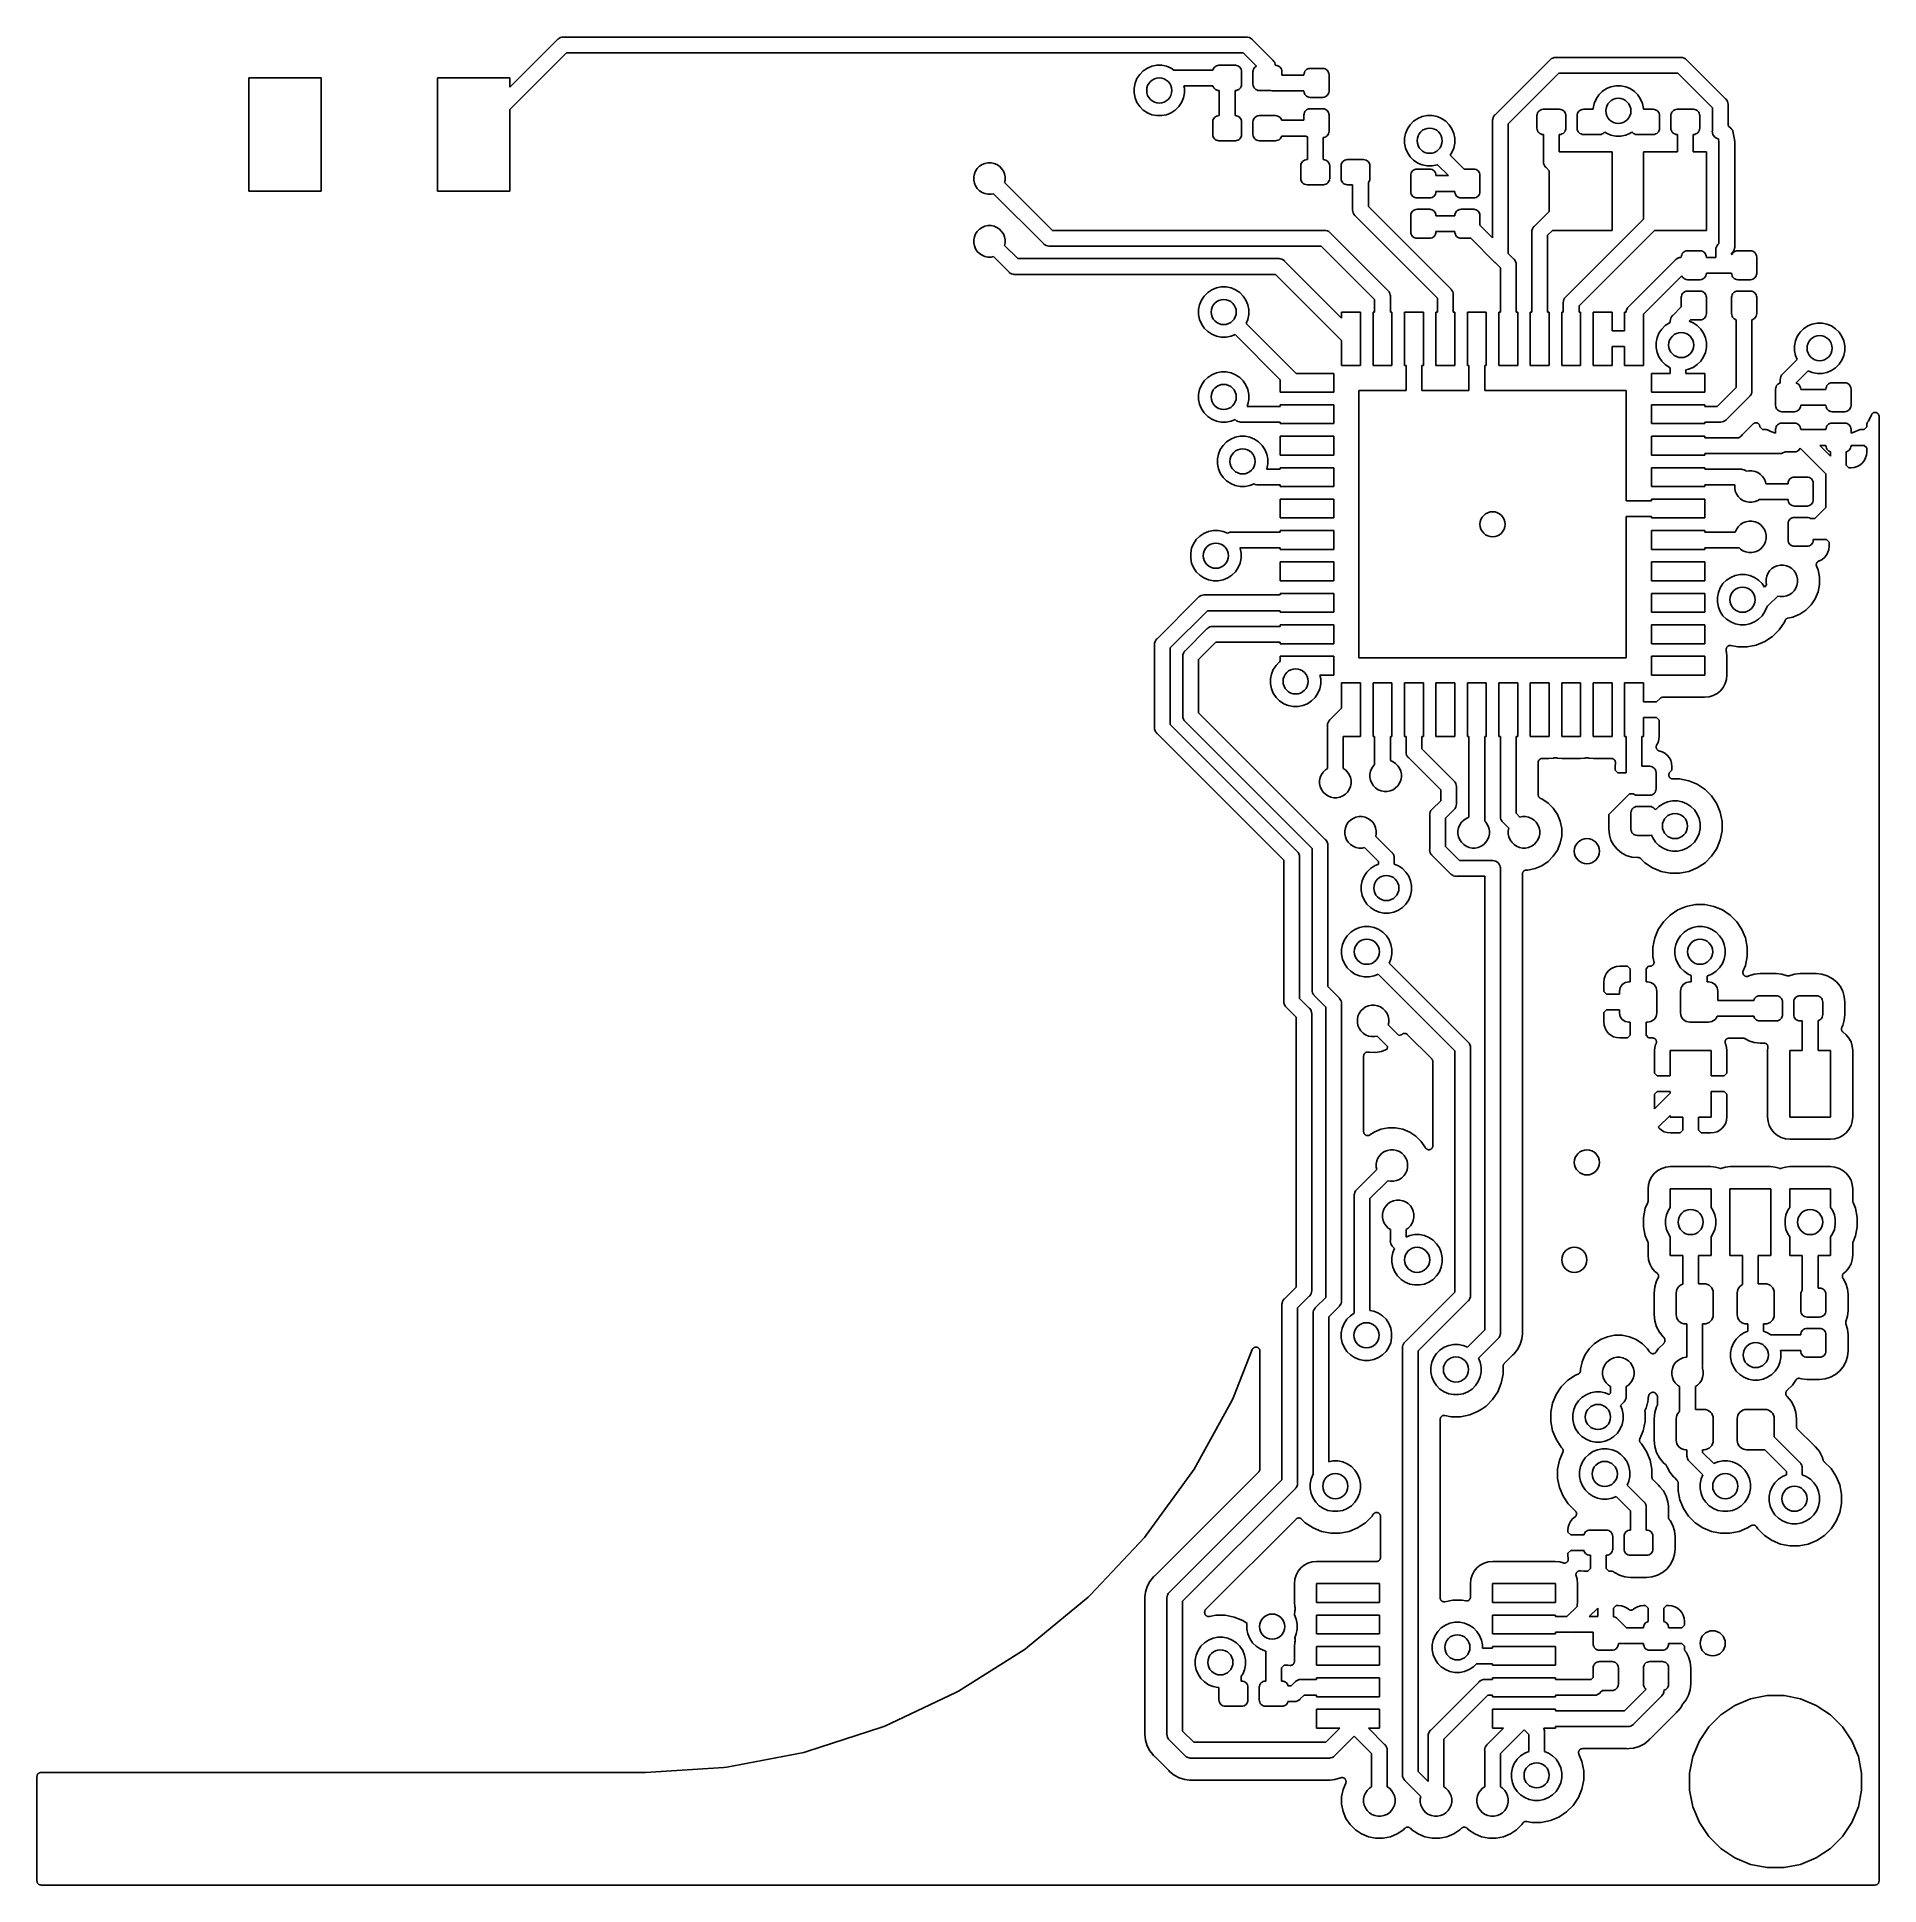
# Model space of a CAD drawing. Extents: x 165.4 to 194.6, y -135.1 to -105.7.
import ezdxf

# ---------------------------------------------------------------- set-up
doc = ezdxf.new("R2010")
doc.units = 0
doc.layers.add('BLACK', color=7, linetype='CONTINUOUS')

msp = doc.modelspace()

# ---------------------------------------------------------------- linework, layer by layer
at = {"layer": 'BLACK', "linetype": 'CONTINUOUS'}
for p, q in [((172.875, -106.548), (173.632, -105.791)), ((173.632, -105.791), (173.636, -105.786)), ((173.636, -105.786), (173.641, -105.782)), ((173.641, -105.782), (173.655, -105.771)), ((173.655, -105.771), (173.677, -105.759)), ((173.677, -105.759), (173.701, -105.752)), ((173.701, -105.752), (173.719, -105.75)), ((173.719, -105.75), (173.725, -105.749)), ((173.719, -105.75), (173.719, -105.75)), ((173.725, -105.749), (173.731, -105.75)), ((173.731, -105.75), (184.58, -105.75)), ((184.58, -105.75), (184.586, -105.749)), ((184.586, -105.749), (184.592, -105.75)), ((184.592, -105.75), (184.592, -105.75)), ((184.592, -105.75), (184.611, -105.752)), ((184.611, -105.752), (184.634, -105.759)), ((184.634, -105.759), (184.656, -105.771)), ((184.656, -105.771), (184.675, -105.786)), ((184.675, -105.786), (184.679, -105.791)), ((184.679, -105.791), (185.004, -106.116)), ((173.777, -106), (172.875, -106.902)), ((184.534, -106), (173.777, -106)), ((184.745, -106.211), (184.534, -106)), ((185.004, -106.116), (185.009, -106.12)), ((188.541, -106.986), (189.411, -106.116)), ((189.411, -106.116), (189.415, -106.111)), ((189.415, -106.111), (189.42, -106.107)), ((189.42, -106.107), (189.434, -106.096)), ((189.42, -106.107), (189.42, -106.107)), ((189.434, -106.096), (189.439, -106.093)), ((189.439, -106.093), (189.456, -106.084)), ((189.456, -106.084), (189.479, -106.077)), ((189.479, -106.077), (189.498, -106.075)), ((189.498, -106.075), (189.504, -106.074)), ((189.498, -106.075), (189.498, -106.075)), ((189.504, -106.074), (189.51, -106.075)), ((189.51, -106.075), (191.49, -106.075)), ((191.49, -106.075), (191.496, -106.074)), ((191.496, -106.074), (191.502, -106.075)), ((191.502, -106.075), (191.502, -106.075)), ((191.502, -106.075), (191.521, -106.077)), ((191.521, -106.077), (191.544, -106.084)), ((191.544, -106.084), (191.566, -106.096)), ((191.566, -106.096), (191.585, -106.111)), ((191.585, -106.111), (191.589, -106.116)), ((191.589, -106.116), (192.204, -106.731)), ((168.725, -108.2), (168.725, -106.4)), ((168.725, -106.4), (169.875, -106.4)), ((169.875, -106.4), (169.875, -108.2)), ((171.725, -108.2), (171.725, -106.4)), ((171.725, -106.4), (172.875, -106.4)), ((172.875, -106.4), (172.875, -106.548)), ((182.815, -106.483), (182.846, -106.411)), ((182.846, -106.411), (182.889, -106.345)), ((182.889, -106.345), (182.945, -106.289)), ((182.945, -106.289), (183.011, -106.246)), ((183.011, -106.246), (183.083, -106.215)), ((183.083, -106.215), (183.161, -106.2)), ((183.161, -106.2), (183.239, -106.2)), ((183.239, -106.2), (183.317, -106.215)), ((183.317, -106.215), (183.389, -106.246)), ((183.389, -106.246), (183.434, -106.275)), ((183.434, -106.275), (184.054, -106.275)), ((184.054, -106.275), (184.058, -106.262)), ((184.058, -106.262), (184.067, -106.244)), ((184.067, -106.244), (184.079, -106.229)), ((184.079, -106.229), (184.094, -106.217)), ((184.094, -106.217), (184.112, -106.208)), ((184.112, -106.208), (184.13, -106.202)), ((184.13, -106.202), (184.15, -106.2)), ((184.15, -106.2), (184.41, -106.2)), ((184.41, -106.2), (184.43, -106.202)), ((184.43, -106.202), (184.448, -106.208)), ((184.448, -106.208), (184.466, -106.217)), ((184.466, -106.217), (184.481, -106.229)), ((184.481, -106.229), (184.493, -106.244)), ((184.493, -106.244), (184.502, -106.262)), ((184.502, -106.262), (184.508, -106.28)), ((184.508, -106.28), (184.51, -106.3)), ((184.51, -106.3), (184.51, -106.5)), ((184.69, -106.3), (184.692, -106.28)), ((184.69, -106.5), (184.69, -106.3)), ((184.692, -106.28), (184.698, -106.262)), ((184.698, -106.262), (184.707, -106.244)), ((184.707, -106.244), (184.719, -106.229)), ((184.719, -106.229), (184.734, -106.217)), ((184.734, -106.217), (184.745, -106.211)), ((185.009, -106.12), (185.013, -106.125)), ((185.013, -106.125), (185.024, -106.139)), ((185.024, -106.139), (185.031, -106.152)), ((185.031, -106.152), (185.036, -106.161)), ((185.036, -106.161), (185.043, -106.184)), ((185.043, -106.184), (185.045, -106.2)), ((185.045, -106.2), (185.05, -106.2)), ((185.05, -106.2), (185.07, -106.202)), ((185.07, -106.202), (185.088, -106.208)), ((185.088, -106.208), (185.106, -106.217)), ((185.106, -106.217), (185.121, -106.229)), ((185.121, -106.229), (185.133, -106.244)), ((185.133, -106.244), (185.142, -106.262)), ((185.142, -106.262), (185.148, -106.28)), ((185.148, -106.28), (185.15, -106.3)), ((185.15, -106.3), (185.15, -106.355)), ((185.15, -106.355), (185.5, -106.355)), ((185.5, -106.35), (185.502, -106.33)), ((185.5, -106.355), (185.5, -106.35)), ((185.502, -106.33), (185.508, -106.312)), ((185.508, -106.312), (185.517, -106.294)), ((185.517, -106.294), (185.529, -106.279)), ((185.529, -106.279), (185.544, -106.267)), ((185.544, -106.267), (185.562, -106.258)), ((185.562, -106.258), (185.58, -106.252)), ((185.58, -106.252), (185.6, -106.25)), ((185.6, -106.25), (185.8, -106.25)), ((185.8, -106.25), (185.82, -106.252)), ((185.82, -106.252), (185.838, -106.258)), ((185.838, -106.258), (185.856, -106.267)), ((185.856, -106.267), (185.871, -106.279)), ((185.871, -106.279), (185.883, -106.294)), ((185.883, -106.294), (185.892, -106.312)), ((185.892, -106.312), (185.898, -106.33)), ((185.898, -106.33), (185.9, -106.35)), ((185.9, -106.35), (185.9, -106.61)), ((189.556, -106.325), (188.75, -107.131)), ((191.444, -106.325), (189.556, -106.325)), ((191.995, -106.876), (191.444, -106.325)), ((182.8, -106.561), (182.815, -106.483)), ((182.8, -106.639), (182.8, -106.561)), ((182.815, -106.717), (182.8, -106.639)), ((183.6, -106.639), (183.585, -106.717)), ((184.054, -106.525), (183.593, -106.525)), ((183.593, -106.525), (183.6, -106.561)), ((183.6, -106.561), (183.6, -106.639)), ((184.058, -106.538), (184.054, -106.525)), ((184.067, -106.556), (184.058, -106.538)), ((184.079, -106.571), (184.067, -106.556)), ((184.094, -106.583), (184.079, -106.571)), ((184.112, -106.592), (184.094, -106.583)), ((184.13, -106.598), (184.112, -106.592)), ((184.15, -106.6), (184.13, -106.598)), ((184.155, -106.6), (184.15, -106.6)), ((184.155, -107), (184.155, -106.6)), ((184.41, -106.6), (184.405, -106.6)), ((184.405, -106.6), (184.405, -107)), ((184.43, -106.598), (184.41, -106.6)), ((184.448, -106.592), (184.43, -106.598)), ((184.466, -106.583), (184.448, -106.592)), ((184.481, -106.571), (184.466, -106.583)), ((184.493, -106.556), (184.481, -106.571)), ((184.502, -106.538), (184.493, -106.556)), ((184.508, -106.52), (184.502, -106.538)), ((184.51, -106.5), (184.508, -106.52)), ((184.692, -106.52), (184.69, -106.5)), ((184.698, -106.538), (184.692, -106.52)), ((184.707, -106.556), (184.698, -106.538)), ((184.719, -106.571), (184.707, -106.556)), ((184.734, -106.583), (184.719, -106.571)), ((184.752, -106.592), (184.734, -106.583)), ((184.77, -106.598), (184.752, -106.592)), ((184.79, -106.6), (184.77, -106.598)), ((184.965, -106.6), (184.79, -106.6)), ((184.975, -106.603), (184.965, -106.6)), ((184.994, -106.605), (184.975, -106.603)), ((185, -106.606), (184.994, -106.605)), ((184.994, -106.605), (184.994, -106.605)), ((185.006, -106.605), (185, -106.606)), ((185.5, -106.605), (185.006, -106.605)), ((185.5, -106.61), (185.5, -106.605)), ((185.502, -106.63), (185.5, -106.61)), ((185.508, -106.648), (185.502, -106.63)), ((185.517, -106.666), (185.508, -106.648)), ((185.529, -106.681), (185.517, -106.666)), ((185.544, -106.693), (185.529, -106.681)), ((185.562, -106.702), (185.544, -106.693)), ((185.58, -106.708), (185.562, -106.702)), ((185.838, -106.702), (185.82, -106.708)), ((185.856, -106.693), (185.838, -106.702)), ((185.871, -106.681), (185.856, -106.693)), ((185.883, -106.666), (185.871, -106.681)), ((185.892, -106.648), (185.883, -106.666)), ((185.898, -106.63), (185.892, -106.648)), ((185.9, -106.61), (185.898, -106.63)), ((190.146, -106.736), (190.189, -106.67)), ((190.189, -106.67), (190.245, -106.614)), ((190.245, -106.614), (190.311, -106.571)), ((190.311, -106.571), (190.383, -106.54)), ((190.383, -106.54), (190.461, -106.525)), ((190.461, -106.525), (190.539, -106.525)), ((190.539, -106.525), (190.617, -106.54)), ((190.617, -106.54), (190.689, -106.571)), ((190.689, -106.571), (190.755, -106.614)), ((190.755, -106.614), (190.811, -106.67)), ((190.811, -106.67), (190.854, -106.736)), ((172.875, -106.902), (172.875, -108.2)), ((182.846, -106.789), (182.815, -106.717)), ((182.889, -106.855), (182.846, -106.789)), ((182.945, -106.911), (182.889, -106.855)), ((183.011, -106.954), (182.945, -106.911)), ((183.083, -106.985), (183.011, -106.954)), ((183.161, -107), (183.083, -106.985)), ((183.239, -107), (183.161, -107)), ((183.317, -106.985), (183.239, -107)), ((183.389, -106.954), (183.317, -106.985)), ((183.455, -106.911), (183.389, -106.954)), ((183.511, -106.855), (183.455, -106.911)), ((183.554, -106.789), (183.511, -106.855)), ((183.585, -106.717), (183.554, -106.789)), ((184.13, -107.002), (184.15, -107)), ((184.15, -107), (184.155, -107)), ((184.405, -107), (184.41, -107)), ((184.41, -107), (184.43, -107.002)), ((184.77, -107.002), (184.79, -107)), ((184.79, -107), (185.05, -107)), ((185.05, -107), (185.07, -107.002)), ((185.5, -106.99), (185.502, -106.97)), ((185.5, -107.075), (185.5, -106.99)), ((185.502, -106.97), (185.508, -106.952)), ((185.508, -106.952), (185.517, -106.934)), ((185.517, -106.934), (185.529, -106.919)), ((185.529, -106.919), (185.544, -106.907)), ((185.544, -106.907), (185.562, -106.898)), ((185.562, -106.898), (185.58, -106.892)), ((185.6, -106.71), (185.58, -106.708)), ((185.58, -106.892), (185.6, -106.89)), ((185.8, -106.71), (185.6, -106.71)), ((185.6, -106.89), (185.8, -106.89)), ((185.82, -106.708), (185.8, -106.71)), ((185.8, -106.89), (185.82, -106.892)), ((185.82, -106.892), (185.838, -106.898)), ((185.838, -106.898), (185.856, -106.907)), ((185.856, -106.907), (185.871, -106.919)), ((185.871, -106.919), (185.883, -106.934)), ((185.883, -106.934), (185.892, -106.952)), ((185.892, -106.952), (185.898, -106.97)), ((185.898, -106.97), (185.9, -106.99)), ((185.9, -106.99), (185.9, -107.25)), ((187.383, -107.015), (187.461, -107)), ((187.461, -107), (187.539, -107)), ((187.539, -107), (187.617, -107.015)), ((188.521, -107.009), (188.536, -106.99)), ((188.536, -106.99), (188.541, -106.986)), ((189.205, -107), (189.207, -106.98)), ((189.205, -107.2), (189.205, -107)), ((189.207, -106.98), (189.213, -106.962)), ((189.213, -106.962), (189.222, -106.944)), ((189.222, -106.944), (189.234, -106.929)), ((189.234, -106.929), (189.249, -106.917)), ((189.249, -106.917), (189.267, -106.908)), ((189.267, -106.908), (189.285, -106.902)), ((189.285, -106.902), (189.305, -106.9)), ((189.305, -106.9), (189.565, -106.9)), ((189.565, -106.9), (189.585, -106.902)), ((189.585, -106.902), (189.603, -106.908)), ((189.603, -106.908), (189.621, -106.917)), ((189.621, -106.917), (189.636, -106.929)), ((189.636, -106.929), (189.648, -106.944)), ((189.648, -106.944), (189.657, -106.962)), ((189.657, -106.962), (189.663, -106.98)), ((189.663, -106.98), (189.665, -107)), ((189.665, -107), (189.665, -107.2)), ((189.845, -107), (189.847, -106.98)), ((189.845, -107.2), (189.845, -107)), ((189.847, -106.98), (189.853, -106.962)), ((189.853, -106.962), (189.862, -106.944)), ((189.862, -106.944), (189.874, -106.929)), ((189.874, -106.929), (189.889, -106.917)), ((189.889, -106.917), (189.907, -106.908)), ((189.907, -106.908), (189.925, -106.902)), ((189.925, -106.902), (189.945, -106.9)), ((189.945, -106.9), (190.1, -106.9)), ((190.1, -106.886), (190.115, -106.808)), ((190.1, -106.9), (190.1, -106.886)), ((190.115, -106.808), (190.146, -106.736)), ((190.854, -106.736), (190.885, -106.808)), ((190.885, -106.808), (190.9, -106.886)), ((190.9, -106.886), (190.9, -106.9)), ((190.9, -106.9), (191.055, -106.9)), ((191.055, -106.9), (191.075, -106.902)), ((191.075, -106.902), (191.093, -106.908)), ((191.093, -106.908), (191.111, -106.917)), ((191.111, -106.917), (191.126, -106.929)), ((191.126, -106.929), (191.138, -106.944)), ((191.138, -106.944), (191.147, -106.962)), ((191.147, -106.962), (191.153, -106.98)), ((191.153, -106.98), (191.155, -107)), ((191.155, -107), (191.155, -107.2)), ((191.335, -107), (191.337, -106.98)), ((191.335, -107.2), (191.335, -107)), ((191.337, -106.98), (191.343, -106.962)), ((191.343, -106.962), (191.352, -106.944)), ((191.352, -106.944), (191.364, -106.929)), ((191.364, -106.929), (191.379, -106.917)), ((191.379, -106.917), (191.397, -106.908)), ((191.397, -106.908), (191.415, -106.902)), ((191.415, -106.902), (191.435, -106.9)), ((191.435, -106.9), (191.695, -106.9)), ((191.695, -106.9), (191.715, -106.902)), ((191.715, -106.902), (191.733, -106.908)), ((191.733, -106.908), (191.751, -106.917)), ((191.751, -106.917), (191.766, -106.929)), ((191.766, -106.929), (191.778, -106.944)), ((191.778, -106.944), (191.787, -106.962)), ((191.787, -106.962), (191.793, -106.98)), ((191.793, -106.98), (191.795, -107)), ((191.795, -107), (191.795, -107.2)), ((191.995, -107.244), (191.995, -106.876)), ((192.204, -106.731), (192.209, -106.735)), ((192.209, -106.735), (192.213, -106.74)), ((192.213, -106.74), (192.213, -106.74)), ((192.213, -106.74), (192.222, -106.752)), ((192.222, -106.752), (192.224, -106.754)), ((192.224, -106.754), (192.236, -106.776)), ((192.236, -106.776), (192.243, -106.799)), ((192.243, -106.799), (192.245, -106.818)), ((192.245, -106.818), (192.245, -106.818)), ((192.245, -106.818), (192.246, -106.824)), ((192.246, -106.824), (192.245, -106.83)), ((192.245, -106.83), (192.245, -107.158)), ((184.05, -107.1), (184.052, -107.08)), ((184.05, -107.3), (184.05, -107.1)), ((184.052, -107.08), (184.058, -107.062)), ((184.058, -107.062), (184.067, -107.044)), ((184.067, -107.044), (184.079, -107.029)), ((184.079, -107.029), (184.094, -107.017)), ((184.094, -107.017), (184.112, -107.008)), ((184.112, -107.008), (184.13, -107.002)), ((184.43, -107.002), (184.448, -107.008)), ((184.448, -107.008), (184.466, -107.017)), ((184.466, -107.017), (184.481, -107.029)), ((184.481, -107.029), (184.493, -107.044)), ((184.493, -107.044), (184.502, -107.062)), ((184.502, -107.062), (184.508, -107.08)), ((184.508, -107.08), (184.51, -107.1)), ((184.51, -107.1), (184.51, -107.3)), ((184.69, -107.1), (184.692, -107.08)), ((184.69, -107.3), (184.69, -107.1)), ((184.692, -107.08), (184.698, -107.062)), ((184.698, -107.062), (184.707, -107.044)), ((184.707, -107.044), (184.719, -107.029)), ((184.719, -107.029), (184.734, -107.017)), ((184.734, -107.017), (184.752, -107.008)), ((184.752, -107.008), (184.77, -107.002)), ((185.07, -107.002), (185.088, -107.008)), ((185.088, -107.008), (185.106, -107.017)), ((185.106, -107.017), (185.121, -107.029)), ((185.121, -107.029), (185.133, -107.044)), ((185.133, -107.044), (185.142, -107.062)), ((185.142, -107.062), (185.146, -107.075)), ((185.146, -107.075), (185.5, -107.075)), ((185.892, -107.288), (185.883, -107.306)), ((185.898, -107.27), (185.892, -107.288)), ((185.9, -107.25), (185.898, -107.27)), ((187.1, -107.361), (187.115, -107.283)), ((187.115, -107.283), (187.146, -107.211)), ((187.146, -107.211), (187.189, -107.145)), ((187.189, -107.145), (187.245, -107.089)), ((187.245, -107.089), (187.311, -107.046)), ((187.311, -107.046), (187.383, -107.015)), ((187.617, -107.015), (187.689, -107.046)), ((187.689, -107.046), (187.755, -107.089)), ((187.755, -107.089), (187.811, -107.145)), ((187.811, -107.145), (187.854, -107.211)), ((187.854, -107.211), (187.885, -107.283)), ((187.885, -107.283), (187.9, -107.361)), ((188.499, -107.079), (188.5, -107.073)), ((188.5, -107.085), (188.499, -107.079)), ((188.5, -107.073), (188.502, -107.054)), ((188.5, -107.073), (188.5, -107.073)), ((188.5, -108.943), (188.5, -107.085)), ((188.502, -107.054), (188.509, -107.031)), ((188.509, -107.031), (188.521, -107.009)), ((188.75, -107.131), (188.75, -109.193)), ((189.207, -107.22), (189.205, -107.2)), ((189.213, -107.238), (189.207, -107.22)), ((189.222, -107.256), (189.213, -107.238)), ((189.234, -107.271), (189.222, -107.256)), ((189.249, -107.283), (189.234, -107.271)), ((189.267, -107.292), (189.249, -107.283)), ((189.285, -107.298), (189.267, -107.292)), ((189.603, -107.292), (189.585, -107.298)), ((189.621, -107.283), (189.603, -107.292)), ((189.636, -107.271), (189.621, -107.283)), ((189.648, -107.256), (189.636, -107.271)), ((189.657, -107.238), (189.648, -107.256)), ((189.663, -107.22), (189.657, -107.238)), ((189.665, -107.2), (189.663, -107.22)), ((189.847, -107.22), (189.845, -107.2)), ((189.853, -107.238), (189.847, -107.22)), ((189.862, -107.256), (189.853, -107.238)), ((189.874, -107.271), (189.862, -107.256)), ((189.889, -107.283), (189.874, -107.271)), ((189.907, -107.292), (189.889, -107.283)), ((189.925, -107.298), (189.907, -107.292)), ((190.243, -107.292), (190.225, -107.298)), ((190.261, -107.283), (190.243, -107.292)), ((190.276, -107.271), (190.261, -107.283)), ((190.283, -107.261), (190.276, -107.271)), ((190.311, -107.279), (190.283, -107.261)), ((190.383, -107.31), (190.311, -107.279)), ((190.689, -107.279), (190.617, -107.31)), ((190.717, -107.261), (190.689, -107.279)), ((190.724, -107.271), (190.717, -107.261)), ((190.739, -107.283), (190.724, -107.271)), ((190.757, -107.292), (190.739, -107.283)), ((190.775, -107.298), (190.757, -107.292)), ((191.093, -107.292), (191.075, -107.298)), ((191.111, -107.283), (191.093, -107.292)), ((191.126, -107.271), (191.111, -107.283)), ((191.138, -107.256), (191.126, -107.271)), ((191.147, -107.238), (191.138, -107.256)), ((191.153, -107.22), (191.147, -107.238)), ((191.155, -107.2), (191.153, -107.22)), ((191.337, -107.22), (191.335, -107.2)), ((191.343, -107.238), (191.337, -107.22)), ((191.352, -107.256), (191.343, -107.238)), ((191.364, -107.271), (191.352, -107.256)), ((191.379, -107.283), (191.364, -107.271)), ((191.397, -107.292), (191.379, -107.283)), ((191.415, -107.298), (191.397, -107.292)), ((191.733, -107.292), (191.715, -107.298)), ((191.751, -107.283), (191.733, -107.292)), ((191.766, -107.271), (191.751, -107.283)), ((191.778, -107.256), (191.766, -107.271)), ((191.787, -107.238), (191.778, -107.256)), ((191.793, -107.22), (191.787, -107.238)), ((191.795, -107.2), (191.793, -107.22)), ((191.994, -107.25), (191.995, -107.244)), ((191.997, -107.275), (191.994, -107.25)), ((192.004, -107.298), (191.997, -107.275)), ((192.245, -107.158), (192.249, -107.161)), ((192.249, -107.161), (192.253, -107.166)), ((192.253, -107.166), (192.287, -107.2)), ((192.287, -107.2), (192.292, -107.204)), ((192.292, -107.204), (192.299, -107.213)), ((192.299, -107.213), (192.307, -107.223)), ((192.307, -107.223), (192.307, -107.223)), ((192.307, -107.223), (192.307, -107.223)), ((192.307, -107.223), (192.313, -107.234)), ((192.313, -107.234), (192.318, -107.244)), ((192.318, -107.244), (192.319, -107.245)), ((192.319, -107.245), (192.319, -107.245)), ((192.319, -107.245), (192.322, -107.256)), ((192.322, -107.256), (192.326, -107.268)), ((192.326, -107.268), (192.326, -107.274)), ((192.326, -107.274), (192.347, -107.38)), ((184.052, -107.32), (184.05, -107.3)), ((184.058, -107.338), (184.052, -107.32)), ((184.067, -107.356), (184.058, -107.338)), ((184.079, -107.371), (184.067, -107.356)), ((184.094, -107.383), (184.079, -107.371)), ((184.112, -107.392), (184.094, -107.383)), ((184.13, -107.398), (184.112, -107.392)), ((184.15, -107.4), (184.13, -107.398)), ((184.41, -107.4), (184.15, -107.4)), ((184.43, -107.398), (184.41, -107.4)), ((184.448, -107.392), (184.43, -107.398)), ((184.466, -107.383), (184.448, -107.392)), ((184.481, -107.371), (184.466, -107.383)), ((184.493, -107.356), (184.481, -107.371)), ((184.502, -107.338), (184.493, -107.356)), ((184.508, -107.32), (184.502, -107.338)), ((184.51, -107.3), (184.508, -107.32)), ((184.692, -107.32), (184.69, -107.3)), ((184.698, -107.338), (184.692, -107.32)), ((184.707, -107.356), (184.698, -107.338)), ((184.719, -107.371), (184.707, -107.356)), ((184.734, -107.383), (184.719, -107.371)), ((184.752, -107.392), (184.734, -107.383)), ((184.77, -107.398), (184.752, -107.392)), ((184.79, -107.4), (184.77, -107.398)), ((185.05, -107.4), (184.79, -107.4)), ((185.07, -107.398), (185.05, -107.4)), ((185.088, -107.392), (185.07, -107.398)), ((185.106, -107.383), (185.088, -107.392)), ((185.121, -107.371), (185.106, -107.383)), ((185.133, -107.356), (185.121, -107.371)), ((185.142, -107.338), (185.133, -107.356)), ((185.146, -107.325), (185.142, -107.338)), ((185.535, -107.325), (185.146, -107.325)), ((185.544, -107.333), (185.535, -107.325)), ((185.555, -107.339), (185.544, -107.333)), ((185.555, -107.7), (185.555, -107.339)), ((185.82, -107.348), (185.805, -107.35)), ((185.805, -107.35), (185.805, -107.7)), ((185.838, -107.342), (185.82, -107.348)), ((185.856, -107.333), (185.838, -107.342)), ((185.871, -107.321), (185.856, -107.333)), ((185.883, -107.306), (185.871, -107.321)), ((187.1, -107.439), (187.1, -107.361)), ((187.115, -107.517), (187.1, -107.439)), ((187.146, -107.589), (187.115, -107.517)), ((187.189, -107.655), (187.146, -107.589)), ((187.854, -107.589), (187.827, -107.63)), ((187.885, -107.517), (187.854, -107.589)), ((187.9, -107.439), (187.885, -107.517)), ((187.9, -107.361), (187.9, -107.439)), ((189.305, -107.3), (189.285, -107.298)), ((189.31, -107.3), (189.305, -107.3)), ((189.31, -107.729), (189.31, -107.3)), ((189.565, -107.3), (189.56, -107.3)), ((189.56, -107.3), (189.56, -107.575)), ((189.56, -107.575), (190.4, -107.575)), ((189.585, -107.298), (189.565, -107.3)), ((189.945, -107.3), (189.925, -107.298)), ((190.205, -107.3), (189.945, -107.3)), ((190.225, -107.298), (190.205, -107.3)), ((190.461, -107.325), (190.383, -107.31)), ((190.4, -107.575), (190.4, -108.825)), ((190.539, -107.325), (190.461, -107.325)), ((190.617, -107.31), (190.539, -107.325)), ((190.795, -107.3), (190.775, -107.298)), ((191.055, -107.3), (190.795, -107.3)), ((190.9, -108.648), (190.9, -107.575)), ((190.9, -107.575), (191.44, -107.575)), ((191.075, -107.298), (191.055, -107.3)), ((191.435, -107.3), (191.415, -107.298)), ((191.44, -107.3), (191.435, -107.3)), ((191.44, -107.575), (191.44, -107.3)), ((191.695, -107.3), (191.69, -107.3)), ((191.69, -107.3), (191.69, -107.575)), ((191.69, -107.575), (191.9, -107.575)), ((191.715, -107.298), (191.695, -107.3)), ((191.9, -107.575), (191.9, -108.825)), ((192.014, -107.316), (192.004, -107.298)), ((192.016, -107.32), (192.014, -107.316)), ((192.031, -107.339), (192.016, -107.32)), ((192.05, -107.354), (192.031, -107.339)), ((192.072, -107.366), (192.05, -107.354)), ((192.09, -107.372), (192.072, -107.366)), ((192.1, -107.422), (192.09, -107.372)), ((192.1, -109.033), (192.1, -107.422)), ((192.347, -107.38), (192.348, -107.385)), ((192.348, -107.385), (192.349, -107.392)), ((192.349, -107.392), (192.349, -107.392)), ((192.349, -107.392), (192.349, -107.398)), ((192.349, -107.398), (192.35, -107.404)), ((192.35, -107.404), (192.35, -107.404)), ((192.35, -107.404), (192.351, -107.411)), ((192.351, -107.411), (192.35, -107.416)), ((192.35, -107.416), (192.35, -109.079)), ((180.26, -107.927), (180.278, -107.882)), ((180.278, -107.882), (180.306, -107.841)), ((180.306, -107.841), (180.341, -107.806)), ((180.341, -107.806), (180.382, -107.778)), ((180.382, -107.778), (180.427, -107.76)), ((180.427, -107.76), (180.475, -107.75)), ((180.475, -107.75), (180.525, -107.75)), ((180.525, -107.75), (180.573, -107.76)), ((180.573, -107.76), (180.618, -107.778)), ((180.618, -107.778), (180.659, -107.806)), ((180.659, -107.806), (180.694, -107.841)), ((180.694, -107.841), (180.722, -107.882)), ((180.722, -107.882), (180.74, -107.927)), ((185.45, -107.8), (185.452, -107.78)), ((185.45, -108), (185.45, -107.8)), ((185.452, -107.78), (185.458, -107.762)), ((185.458, -107.762), (185.467, -107.744)), ((185.467, -107.744), (185.479, -107.729)), ((185.479, -107.729), (185.494, -107.717)), ((185.494, -107.717), (185.512, -107.708)), ((185.512, -107.708), (185.53, -107.702)), ((185.53, -107.702), (185.55, -107.7)), ((185.55, -107.7), (185.555, -107.7)), ((185.805, -107.7), (185.81, -107.7)), ((185.81, -107.7), (185.83, -107.702)), ((185.83, -107.702), (185.848, -107.708)), ((185.848, -107.708), (185.866, -107.717)), ((185.866, -107.717), (185.881, -107.729)), ((185.881, -107.729), (185.893, -107.744)), ((185.893, -107.744), (185.902, -107.762)), ((185.902, -107.762), (185.908, -107.78)), ((185.908, -107.78), (185.91, -107.8)), ((185.91, -107.8), (185.91, -108)), ((186.09, -107.8), (186.092, -107.78)), ((186.09, -108), (186.09, -107.8)), ((186.092, -107.78), (186.098, -107.762)), ((186.098, -107.762), (186.107, -107.744)), ((186.107, -107.744), (186.119, -107.729)), ((186.119, -107.729), (186.134, -107.717)), ((186.134, -107.717), (186.152, -107.708)), ((186.152, -107.708), (186.17, -107.702)), ((186.17, -107.702), (186.19, -107.7)), ((186.19, -107.7), (186.45, -107.7)), ((186.45, -107.7), (186.47, -107.702)), ((186.47, -107.702), (186.488, -107.708)), ((186.488, -107.708), (186.506, -107.717)), ((186.506, -107.717), (186.521, -107.729)), ((186.521, -107.729), (186.533, -107.744)), ((186.533, -107.744), (186.542, -107.762)), ((186.542, -107.762), (186.548, -107.78)), ((186.548, -107.78), (186.55, -107.8)), ((186.55, -107.8), (186.55, -108)), ((187.245, -107.711), (187.189, -107.655)), ((187.217, -107.894), (187.229, -107.879)), ((187.229, -107.879), (187.244, -107.867)), ((187.244, -107.867), (187.262, -107.858)), ((187.311, -107.754), (187.245, -107.711)), ((187.262, -107.858), (187.28, -107.852)), ((187.28, -107.852), (187.3, -107.85)), ((187.3, -107.85), (187.5, -107.85)), ((187.383, -107.785), (187.311, -107.754)), ((187.461, -107.8), (187.383, -107.785)), ((187.539, -107.8), (187.461, -107.8)), ((187.5, -107.85), (187.52, -107.852)), ((187.52, -107.852), (187.538, -107.858)), ((187.538, -107.858), (187.556, -107.867)), ((187.617, -107.785), (187.539, -107.8)), ((187.556, -107.867), (187.571, -107.879)), ((187.571, -107.879), (187.583, -107.894)), ((187.625, -107.781), (187.617, -107.785)), ((187.798, -107.955), (187.625, -107.781)), ((187.827, -107.63), (188.047, -107.85)), ((188.047, -107.85), (188.2, -107.85)), ((188.2, -107.85), (188.22, -107.852)), ((188.22, -107.852), (188.238, -107.858)), ((188.238, -107.858), (188.256, -107.867)), ((188.256, -107.867), (188.271, -107.879)), ((188.271, -107.879), (188.283, -107.894)), ((189.309, -107.735), (189.31, -107.729)), ((189.312, -107.76), (189.309, -107.735)), ((189.319, -107.783), (189.312, -107.76)), ((189.331, -107.805), (189.319, -107.783)), ((189.336, -107.811), (189.331, -107.805)), ((189.346, -107.824), (189.336, -107.811)), ((189.351, -107.828), (189.346, -107.824)), ((189.4, -107.877), (189.351, -107.828)), ((189.4, -108.523), (189.4, -107.877)), ((180.25, -107.975), (180.26, -107.927)), ((180.25, -108.025), (180.25, -107.975)), ((180.26, -108.073), (180.25, -108.025)), ((180.278, -108.118), (180.26, -108.073)), ((180.306, -108.159), (180.278, -108.118)), ((180.341, -108.194), (180.306, -108.159)), ((180.74, -107.927), (180.75, -107.975)), ((180.75, -108.025), (180.742, -108.065)), ((180.742, -108.065), (181.502, -108.825)), ((180.75, -107.975), (180.75, -108.025)), ((185.452, -108.02), (185.45, -108)), ((185.458, -108.038), (185.452, -108.02)), ((185.467, -108.056), (185.458, -108.038)), ((185.479, -108.071), (185.467, -108.056)), ((185.494, -108.083), (185.479, -108.071)), ((185.512, -108.092), (185.494, -108.083)), ((185.53, -108.098), (185.512, -108.092)), ((185.55, -108.1), (185.53, -108.098)), ((185.81, -108.1), (185.55, -108.1)), ((185.83, -108.098), (185.81, -108.1)), ((185.848, -108.092), (185.83, -108.098)), ((185.866, -108.083), (185.848, -108.092)), ((185.881, -108.071), (185.866, -108.083)), ((185.893, -108.056), (185.881, -108.071)), ((185.902, -108.038), (185.893, -108.056)), ((185.908, -108.02), (185.902, -108.038)), ((185.91, -108), (185.908, -108.02)), ((186.092, -108.02), (186.09, -108)), ((186.098, -108.038), (186.092, -108.02)), ((186.107, -108.056), (186.098, -108.038)), ((186.119, -108.071), (186.107, -108.056)), ((186.134, -108.083), (186.119, -108.071)), ((186.152, -108.092), (186.134, -108.083)), ((186.17, -108.098), (186.152, -108.092)), ((186.19, -108.1), (186.17, -108.098)), ((186.275, -108.1), (186.19, -108.1)), ((186.275, -108.494), (186.275, -108.1)), ((186.533, -108.056), (186.525, -108.065)), ((186.525, -108.065), (186.525, -108.448)), ((186.542, -108.038), (186.533, -108.056)), ((186.548, -108.02), (186.542, -108.038)), ((186.55, -108), (186.548, -108.02)), ((187.2, -107.95), (187.202, -107.93)), ((187.2, -108.21), (187.2, -107.95)), ((187.202, -107.93), (187.208, -107.912)), ((187.208, -107.912), (187.217, -107.894)), ((187.583, -107.894), (187.592, -107.912)), ((187.592, -107.912), (187.598, -107.93)), ((187.598, -107.93), (187.6, -107.95)), ((187.6, -107.95), (187.6, -107.955)), ((187.6, -107.955), (187.798, -107.955)), ((188.283, -107.894), (188.292, -107.912)), ((188.292, -107.912), (188.298, -107.93)), ((188.298, -107.93), (188.3, -107.95)), ((188.3, -107.95), (188.3, -108.21)), ((169.875, -108.2), (168.725, -108.2)), ((172.875, -108.2), (171.725, -108.2)), ((180.382, -108.222), (180.341, -108.194)), ((180.427, -108.24), (180.382, -108.222)), ((180.475, -108.25), (180.427, -108.24)), ((180.525, -108.25), (180.475, -108.25)), ((180.565, -108.242), (180.525, -108.25)), ((181.357, -109.034), (180.565, -108.242)), ((186.525, -108.448), (187.834, -109.757)), ((187.202, -108.23), (187.2, -108.21)), ((187.208, -108.248), (187.202, -108.23)), ((187.217, -108.266), (187.208, -108.248)), ((187.229, -108.281), (187.217, -108.266)), ((187.244, -108.293), (187.229, -108.281)), ((187.262, -108.302), (187.244, -108.293)), ((187.28, -108.308), (187.262, -108.302)), ((187.3, -108.31), (187.28, -108.308)), ((187.5, -108.31), (187.3, -108.31)), ((187.52, -108.308), (187.5, -108.31)), ((187.538, -108.302), (187.52, -108.308)), ((187.556, -108.293), (187.538, -108.302)), ((187.571, -108.281), (187.556, -108.293)), ((187.583, -108.266), (187.571, -108.281)), ((187.592, -108.248), (187.583, -108.266)), ((187.598, -108.23), (187.592, -108.248)), ((187.6, -108.21), (187.598, -108.23)), ((187.9, -108.205), (187.6, -108.205)), ((187.6, -108.205), (187.6, -108.21)), ((187.9, -108.21), (187.9, -108.205)), ((187.902, -108.23), (187.9, -108.21)), ((187.908, -108.248), (187.902, -108.23)), ((187.917, -108.266), (187.908, -108.248)), ((187.929, -108.281), (187.917, -108.266)), ((187.944, -108.293), (187.929, -108.281)), ((187.962, -108.302), (187.944, -108.293)), ((187.98, -108.308), (187.962, -108.302)), ((188, -108.31), (187.98, -108.308)), ((188.2, -108.31), (188, -108.31)), ((188.22, -108.308), (188.2, -108.31)), ((188.238, -108.302), (188.22, -108.308)), ((188.256, -108.293), (188.238, -108.302)), ((188.271, -108.281), (188.256, -108.293)), ((188.283, -108.266), (188.271, -108.281)), ((188.292, -108.248), (188.283, -108.266)), ((188.298, -108.23), (188.292, -108.248)), ((188.3, -108.21), (188.298, -108.23)), ((180.382, -108.778), (180.427, -108.76)), ((180.427, -108.76), (180.475, -108.75)), ((180.475, -108.75), (180.525, -108.75)), ((180.525, -108.75), (180.573, -108.76)), ((180.573, -108.76), (180.618, -108.778)), ((186.274, -108.5), (186.275, -108.494)), ((186.275, -108.506), (186.274, -108.5)), ((186.277, -108.525), (186.275, -108.506)), ((186.275, -108.506), (186.275, -108.506)), ((186.284, -108.548), (186.277, -108.525)), ((186.296, -108.57), (186.284, -108.548)), ((186.311, -108.589), (186.296, -108.57)), ((186.316, -108.593), (186.311, -108.589)), ((187.625, -109.902), (186.316, -108.593)), ((187.2, -108.59), (187.202, -108.57)), ((187.2, -108.85), (187.2, -108.59)), ((187.202, -108.57), (187.208, -108.552)), ((187.208, -108.552), (187.217, -108.534)), ((187.217, -108.534), (187.229, -108.519)), ((187.229, -108.519), (187.244, -108.507)), ((187.244, -108.507), (187.262, -108.498)), ((187.262, -108.498), (187.28, -108.492)), ((187.28, -108.492), (187.3, -108.49)), ((187.3, -108.49), (187.5, -108.49)), ((187.5, -108.49), (187.52, -108.492)), ((187.52, -108.492), (187.538, -108.498)), ((187.538, -108.498), (187.556, -108.507)), ((187.556, -108.507), (187.571, -108.519)), ((187.571, -108.519), (187.583, -108.534)), ((187.583, -108.534), (187.592, -108.552)), ((187.592, -108.552), (187.598, -108.57)), ((187.598, -108.57), (187.6, -108.59)), ((187.6, -108.59), (187.6, -108.595)), ((187.6, -108.595), (187.9, -108.595)), ((187.9, -108.59), (187.902, -108.57)), ((187.9, -108.595), (187.9, -108.59)), ((187.902, -108.57), (187.908, -108.552)), ((187.908, -108.552), (187.917, -108.534)), ((187.917, -108.534), (187.929, -108.519)), ((187.929, -108.519), (187.944, -108.507)), ((187.944, -108.507), (187.962, -108.498)), ((187.962, -108.498), (187.98, -108.492)), ((187.98, -108.492), (188, -108.49)), ((188, -108.49), (188.2, -108.49)), ((188.2, -108.49), (188.22, -108.492)), ((188.22, -108.492), (188.238, -108.498)), ((188.238, -108.498), (188.256, -108.507)), ((188.256, -108.507), (188.271, -108.519)), ((188.271, -108.519), (188.283, -108.534)), ((188.283, -108.534), (188.292, -108.552)), ((188.292, -108.552), (188.298, -108.57)), ((188.298, -108.57), (188.3, -108.59)), ((188.3, -108.59), (188.3, -108.743)), ((188.3, -108.743), (188.5, -108.943)), ((189.146, -108.78), (189.161, -108.761)), ((189.161, -108.761), (189.166, -108.757)), ((189.166, -108.757), (189.4, -108.523)), ((189.666, -109.882), (190.9, -108.648)), ((180.25, -108.975), (180.26, -108.927)), ((180.25, -109.025), (180.25, -108.975)), ((180.26, -109.073), (180.25, -109.025)), ((180.26, -108.927), (180.278, -108.882)), ((180.278, -108.882), (180.306, -108.841)), ((180.306, -108.841), (180.341, -108.806)), ((180.341, -108.806), (180.382, -108.778)), ((180.618, -108.778), (180.659, -108.806)), ((180.659, -108.806), (180.694, -108.841)), ((180.694, -108.841), (180.722, -108.882)), ((180.722, -108.882), (180.74, -108.927)), ((180.74, -108.927), (180.75, -108.975)), ((180.75, -109.025), (180.742, -109.065)), ((180.75, -108.975), (180.75, -109.025)), ((181.361, -109.039), (181.357, -109.034)), ((181.366, -109.043), (181.361, -109.039)), ((181.37, -109.046), (181.366, -109.043)), ((181.366, -109.043), (181.366, -109.043)), ((181.38, -109.054), (181.37, -109.046)), ((181.402, -109.066), (181.38, -109.054)), ((181.502, -108.825), (185.819, -108.825)), ((185.819, -108.825), (185.825, -108.824)), ((185.825, -108.824), (185.831, -108.825)), ((185.831, -108.825), (185.831, -108.825)), ((185.831, -108.825), (185.849, -108.827)), ((185.849, -108.827), (185.873, -108.834)), ((185.873, -108.834), (185.895, -108.846)), ((185.895, -108.846), (185.914, -108.861)), ((185.914, -108.861), (185.918, -108.866)), ((185.918, -108.866), (186.834, -109.782)), ((187.202, -108.87), (187.2, -108.85)), ((187.208, -108.888), (187.202, -108.87)), ((187.217, -108.906), (187.208, -108.888)), ((187.229, -108.921), (187.217, -108.906)), ((187.244, -108.933), (187.229, -108.921)), ((187.262, -108.942), (187.244, -108.933)), ((187.28, -108.948), (187.262, -108.942)), ((187.3, -108.95), (187.28, -108.948)), ((187.5, -108.95), (187.3, -108.95)), ((187.52, -108.948), (187.5, -108.95)), ((187.538, -108.942), (187.52, -108.948)), ((187.556, -108.933), (187.538, -108.942)), ((187.571, -108.921), (187.556, -108.933)), ((187.583, -108.906), (187.571, -108.921)), ((187.592, -108.888), (187.583, -108.906)), ((187.598, -108.87), (187.592, -108.888)), ((187.6, -108.85), (187.598, -108.87)), ((187.9, -108.845), (187.6, -108.845)), ((187.6, -108.845), (187.6, -108.85)), ((187.9, -108.85), (187.9, -108.845)), ((187.902, -108.87), (187.9, -108.85)), ((187.908, -108.888), (187.902, -108.87)), ((187.917, -108.906), (187.908, -108.888)), ((187.929, -108.921), (187.917, -108.906)), ((187.944, -108.933), (187.929, -108.921)), ((187.962, -108.942), (187.944, -108.933)), ((187.98, -108.948), (187.962, -108.942)), ((188, -108.95), (187.98, -108.948)), ((188.153, -108.95), (188, -108.95)), ((188.532, -109.329), (188.153, -108.95)), ((189.124, -108.85), (189.125, -108.844)), ((189.125, -108.856), (189.124, -108.85)), ((189.125, -108.844), (189.127, -108.825)), ((189.125, -108.844), (189.125, -108.844)), ((189.125, -110.125), (189.125, -108.856)), ((189.127, -108.825), (189.134, -108.802)), ((189.134, -108.802), (189.146, -108.78)), ((189.452, -108.825), (189.375, -108.902)), ((189.375, -108.902), (189.375, -110.125)), ((190.4, -108.825), (189.452, -108.825)), ((191.077, -108.825), (189.875, -110.027)), ((191.9, -108.825), (191.077, -108.825)), ((192.071, -109.065), (192.082, -109.051)), ((192.082, -109.051), (192.086, -109.046)), ((192.082, -109.051), (192.082, -109.051)), ((192.086, -109.046), (192.091, -109.042)), ((192.091, -109.042), (192.1, -109.033)), ((180.278, -109.118), (180.26, -109.073)), ((180.306, -109.159), (180.278, -109.118)), ((180.341, -109.194), (180.306, -109.159)), ((180.382, -109.222), (180.341, -109.194)), ((180.427, -109.24), (180.382, -109.222)), ((180.475, -109.25), (180.427, -109.24)), ((180.525, -109.25), (180.475, -109.25)), ((180.565, -109.242), (180.525, -109.25)), ((180.807, -109.484), (180.565, -109.242)), ((180.742, -109.065), (180.952, -109.275)), ((180.952, -109.275), (185.094, -109.275)), ((181.425, -109.073), (181.402, -109.066)), ((181.444, -109.075), (181.425, -109.073)), ((181.45, -109.076), (181.444, -109.075)), ((181.444, -109.075), (181.444, -109.075)), ((181.456, -109.075), (181.45, -109.076)), ((185.773, -109.075), (181.456, -109.075)), ((185.094, -109.275), (185.1, -109.274)), ((185.1, -109.274), (185.106, -109.275)), ((185.106, -109.275), (185.106, -109.275)), ((185.106, -109.275), (185.125, -109.277)), ((185.125, -109.277), (185.148, -109.284)), ((185.148, -109.284), (185.17, -109.296)), ((185.17, -109.296), (185.189, -109.311)), ((185.189, -109.311), (185.193, -109.316)), ((185.193, -109.316), (186.1, -110.223)), ((186.625, -109.927), (185.773, -109.075)), ((188.536, -109.334), (188.532, -109.329)), ((188.541, -109.338), (188.536, -109.334)), ((188.556, -109.353), (188.541, -109.338)), ((188.625, -109.422), (188.556, -109.353)), ((188.556, -109.353), (188.556, -109.353)), ((188.75, -109.193), (188.834, -109.277)), ((188.834, -109.277), (188.839, -109.281)), ((188.839, -109.281), (188.843, -109.286)), ((188.843, -109.286), (188.843, -109.286)), ((188.843, -109.286), (188.852, -109.298)), ((188.852, -109.298), (188.854, -109.3)), ((188.854, -109.3), (188.866, -109.322)), ((188.866, -109.322), (188.873, -109.345)), ((188.873, -109.345), (188.875, -109.364)), ((190.666, -110.037), (191.407, -109.296)), ((191.407, -109.296), (191.411, -109.291)), ((191.411, -109.291), (191.416, -109.287)), ((191.416, -109.287), (191.43, -109.276)), ((191.416, -109.287), (191.416, -109.287)), ((191.43, -109.276), (191.452, -109.264)), ((191.452, -109.264), (191.461, -109.261)), ((191.461, -109.261), (191.475, -109.257)), ((191.475, -109.257), (191.494, -109.255)), ((191.494, -109.255), (191.5, -109.254)), ((191.494, -109.255), (191.494, -109.255)), ((191.5, -109.25), (191.502, -109.23)), ((191.5, -109.254), (191.5, -109.25)), ((191.5, -109.254), (191.5, -109.254)), ((191.502, -109.23), (191.508, -109.212)), ((191.508, -109.212), (191.517, -109.194)), ((191.517, -109.194), (191.529, -109.179)), ((191.529, -109.179), (191.544, -109.167)), ((191.544, -109.167), (191.562, -109.158)), ((191.562, -109.158), (191.58, -109.152)), ((191.58, -109.152), (191.6, -109.15)), ((191.6, -109.15), (191.8, -109.15)), ((191.8, -109.15), (191.82, -109.152)), ((191.82, -109.152), (191.838, -109.158)), ((191.838, -109.158), (191.856, -109.167)), ((191.856, -109.167), (191.871, -109.179)), ((191.871, -109.179), (191.883, -109.194)), ((191.883, -109.194), (191.892, -109.212)), ((191.892, -109.212), (191.898, -109.23)), ((191.898, -109.23), (191.9, -109.25)), ((191.9, -109.25), (191.9, -109.255)), ((191.9, -109.255), (192.049, -109.255)), ((192.049, -109.135), (192.052, -109.11)), ((192.05, -109.141), (192.049, -109.135)), ((192.049, -109.255), (192.05, -109.249)), ((192.05, -109.249), (192.05, -109.141)), ((192.052, -109.11), (192.059, -109.087)), ((192.059, -109.087), (192.071, -109.065)), ((192.309, -109.178), (192.3, -109.187)), ((192.3, -109.187), (192.3, -109.203)), ((192.3, -109.203), (192.308, -109.211)), ((192.308, -109.211), (192.317, -109.194)), ((192.314, -109.174), (192.309, -109.178)), ((192.329, -109.155), (192.314, -109.174)), ((192.317, -109.194), (192.329, -109.179)), ((192.341, -109.133), (192.329, -109.155)), ((192.329, -109.179), (192.344, -109.167)), ((192.348, -109.11), (192.341, -109.133)), ((192.344, -109.167), (192.362, -109.158)), ((192.35, -109.091), (192.348, -109.11)), ((192.35, -109.079), (192.351, -109.085)), ((192.351, -109.085), (192.35, -109.091)), ((192.35, -109.091), (192.35, -109.091)), ((192.362, -109.158), (192.38, -109.152)), ((192.38, -109.152), (192.4, -109.15)), ((192.4, -109.15), (192.6, -109.15)), ((192.6, -109.15), (192.62, -109.152)), ((192.62, -109.152), (192.638, -109.158)), ((192.638, -109.158), (192.656, -109.167)), ((192.656, -109.167), (192.671, -109.179)), ((192.671, -109.179), (192.683, -109.194)), ((192.683, -109.194), (192.692, -109.212)), ((192.692, -109.212), (192.698, -109.23)), ((192.698, -109.23), (192.7, -109.25)), ((192.7, -109.25), (192.7, -109.51)), ((180.811, -109.489), (180.807, -109.484)), ((180.816, -109.493), (180.811, -109.489)), ((180.83, -109.504), (180.816, -109.493)), ((180.841, -109.51), (180.83, -109.504)), ((180.852, -109.516), (180.841, -109.51)), ((180.875, -109.523), (180.852, -109.516)), ((180.894, -109.525), (180.875, -109.523)), ((180.9, -109.526), (180.894, -109.525)), ((180.894, -109.525), (180.894, -109.525)), ((180.906, -109.525), (180.9, -109.526)), ((185.048, -109.525), (180.906, -109.525)), ((186.1, -110.577), (185.048, -109.525)), ((188.625, -110.125), (188.625, -109.422)), ((188.875, -109.364), (188.875, -109.364)), ((188.875, -109.364), (188.876, -109.37)), ((188.876, -109.37), (188.875, -109.376)), ((188.875, -109.376), (188.875, -110.125)), ((191.508, -109.549), (190.9, -110.157)), ((191.517, -109.566), (191.508, -109.549)), ((191.529, -109.581), (191.517, -109.566)), ((191.544, -109.593), (191.529, -109.581)), ((191.562, -109.602), (191.544, -109.593)), ((191.58, -109.608), (191.562, -109.602)), ((191.6, -109.61), (191.58, -109.608)), ((191.8, -109.61), (191.6, -109.61)), ((191.82, -109.608), (191.8, -109.61)), ((191.838, -109.602), (191.82, -109.608)), ((191.856, -109.593), (191.838, -109.602)), ((191.871, -109.581), (191.856, -109.593)), ((191.883, -109.566), (191.871, -109.581)), ((191.892, -109.548), (191.883, -109.566)), ((191.898, -109.53), (191.892, -109.548)), ((191.9, -109.51), (191.898, -109.53)), ((192.294, -109.505), (191.9, -109.505)), ((191.9, -109.505), (191.9, -109.51)), ((192.3, -109.506), (192.294, -109.505)), ((192.3, -109.51), (192.3, -109.506)), ((192.3, -109.506), (192.3, -109.506)), ((192.302, -109.53), (192.3, -109.51)), ((192.308, -109.548), (192.302, -109.53)), ((192.317, -109.566), (192.308, -109.548)), ((192.329, -109.581), (192.317, -109.566)), ((192.344, -109.593), (192.329, -109.581)), ((192.362, -109.602), (192.344, -109.593)), ((192.38, -109.608), (192.362, -109.602)), ((192.4, -109.61), (192.38, -109.608)), ((192.6, -109.61), (192.4, -109.61)), ((192.62, -109.608), (192.6, -109.61)), ((192.638, -109.602), (192.62, -109.608)), ((192.656, -109.593), (192.638, -109.602)), ((192.671, -109.581), (192.656, -109.593)), ((192.683, -109.566), (192.671, -109.581)), ((192.692, -109.548), (192.683, -109.566)), ((192.698, -109.53), (192.692, -109.548)), ((192.7, -109.51), (192.698, -109.53)), ((183.84, -110.008), (183.871, -109.936)), ((183.871, -109.936), (183.914, -109.87)), ((183.914, -109.87), (183.97, -109.814)), ((183.97, -109.814), (184.036, -109.771)), ((184.036, -109.771), (184.108, -109.74)), ((184.108, -109.74), (184.186, -109.725)), ((184.186, -109.725), (184.264, -109.725)), ((184.264, -109.725), (184.342, -109.74)), ((184.342, -109.74), (184.414, -109.771)), ((184.414, -109.771), (184.48, -109.814)), ((184.48, -109.814), (184.536, -109.87)), ((184.536, -109.87), (184.579, -109.936)), ((184.579, -109.936), (184.61, -110.008)), ((186.625, -110.125), (186.625, -109.927)), ((186.834, -109.782), (186.839, -109.786)), ((186.839, -109.786), (186.843, -109.791)), ((186.843, -109.791), (186.843, -109.791)), ((186.843, -109.791), (186.854, -109.805)), ((186.854, -109.805), (186.862, -109.819)), ((186.862, -109.819), (186.866, -109.827)), ((186.866, -109.827), (186.873, -109.85)), ((186.873, -109.85), (186.875, -109.869)), ((186.875, -109.869), (186.875, -109.869)), ((186.875, -109.869), (186.876, -109.875)), ((186.876, -109.875), (186.875, -109.881)), ((186.875, -109.881), (186.875, -110.125)), ((187.625, -110.125), (187.625, -109.902)), ((187.834, -109.757), (187.839, -109.761)), ((187.839, -109.761), (187.843, -109.766)), ((187.843, -109.766), (187.843, -109.766)), ((187.843, -109.766), (187.846, -109.771)), ((187.846, -109.771), (187.854, -109.78)), ((187.854, -109.78), (187.866, -109.802)), ((187.866, -109.802), (187.873, -109.825)), ((187.873, -109.825), (187.875, -109.844)), ((187.875, -109.844), (187.875, -109.844)), ((187.875, -109.844), (187.876, -109.85)), ((187.876, -109.85), (187.875, -109.856)), ((187.875, -109.856), (187.875, -110.125)), ((189.627, -109.95), (189.634, -109.927)), ((189.634, -109.927), (189.646, -109.905)), ((189.646, -109.905), (189.657, -109.891)), ((189.657, -109.891), (189.661, -109.886)), ((189.657, -109.891), (189.657, -109.891)), ((189.661, -109.886), (189.666, -109.882)), ((191.5, -109.89), (191.502, -109.87)), ((191.5, -110.043), (191.5, -109.89)), ((191.502, -109.87), (191.508, -109.852)), ((191.508, -109.852), (191.517, -109.834)), ((191.517, -109.834), (191.529, -109.819)), ((191.529, -109.819), (191.544, -109.807)), ((191.544, -109.807), (191.562, -109.798)), ((191.562, -109.798), (191.58, -109.792)), ((191.58, -109.792), (191.6, -109.79)), ((191.6, -109.79), (191.8, -109.79)), ((191.8, -109.79), (191.82, -109.792)), ((191.82, -109.792), (191.838, -109.798)), ((191.838, -109.798), (191.856, -109.807)), ((191.856, -109.807), (191.871, -109.819)), ((191.871, -109.819), (191.883, -109.834)), ((191.883, -109.834), (191.892, -109.852)), ((191.892, -109.852), (191.898, -109.87)), ((191.898, -109.87), (191.9, -109.89)), ((191.9, -109.89), (191.9, -110.15)), ((192.3, -109.89), (192.302, -109.87)), ((192.3, -110.15), (192.3, -109.89)), ((192.302, -109.87), (192.308, -109.852)), ((192.308, -109.852), (192.317, -109.834)), ((192.317, -109.834), (192.329, -109.819)), ((192.329, -109.819), (192.344, -109.807)), ((192.344, -109.807), (192.362, -109.798)), ((192.362, -109.798), (192.38, -109.792)), ((192.38, -109.792), (192.4, -109.79)), ((192.4, -109.79), (192.6, -109.79)), ((192.6, -109.79), (192.62, -109.792)), ((192.62, -109.792), (192.638, -109.798)), ((192.638, -109.798), (192.656, -109.807)), ((192.656, -109.807), (192.671, -109.819)), ((192.671, -109.819), (192.683, -109.834)), ((192.683, -109.834), (192.692, -109.852)), ((192.692, -109.852), (192.698, -109.87)), ((192.698, -109.87), (192.7, -109.89)), ((192.7, -109.89), (192.7, -110.15)), ((183.825, -110.086), (183.84, -110.008)), ((183.825, -110.164), (183.825, -110.086)), ((183.84, -110.242), (183.825, -110.164)), ((184.61, -110.008), (184.625, -110.086)), ((184.625, -110.164), (184.61, -110.242)), ((184.625, -110.086), (184.625, -110.164)), ((186.1, -110.223), (186.1, -110.125)), ((186.1, -110.125), (186.4, -110.125)), ((186.4, -110.125), (186.4, -110.975)), ((186.6, -110.975), (186.6, -110.125)), ((186.6, -110.125), (186.625, -110.125)), ((186.875, -110.125), (186.9, -110.125)), ((186.9, -110.125), (186.9, -110.975)), ((187.1, -110.975), (187.1, -110.125)), ((187.1, -110.125), (187.4, -110.125)), ((187.4, -110.125), (187.4, -110.975)), ((187.6, -110.975), (187.6, -110.125)), ((187.6, -110.125), (187.625, -110.125)), ((187.875, -110.125), (187.9, -110.125)), ((187.9, -110.125), (187.9, -110.975)), ((188.1, -110.975), (188.1, -110.125)), ((188.1, -110.125), (188.4, -110.125)), ((188.4, -110.125), (188.4, -110.975)), ((188.6, -110.975), (188.6, -110.125)), ((188.6, -110.125), (188.625, -110.125)), ((188.875, -110.125), (188.9, -110.125)), ((188.9, -110.125), (188.9, -110.975)), ((189.1, -110.975), (189.1, -110.125)), ((189.1, -110.125), (189.125, -110.125)), ((189.375, -110.125), (189.4, -110.125)), ((189.4, -110.125), (189.4, -110.975)), ((189.6, -110.975), (189.6, -110.125)), ((189.6, -110.125), (189.625, -110.125)), ((189.624, -109.975), (189.627, -109.95)), ((189.625, -109.981), (189.624, -109.975)), ((189.625, -110.125), (189.625, -109.981)), ((189.875, -110.027), (189.875, -110.125)), ((189.875, -110.125), (189.9, -110.125)), ((189.9, -110.125), (189.9, -110.975)), ((190.1, -110.975), (190.1, -110.125)), ((190.1, -110.125), (190.4, -110.125)), ((190.4, -110.125), (190.4, -110.425)), ((190.6, -110.425), (190.6, -110.125)), ((190.6, -110.125), (190.625, -110.125)), ((190.625, -110.124), (190.627, -110.105)), ((190.625, -110.125), (190.625, -110.124)), ((190.625, -110.124), (190.625, -110.124)), ((190.627, -110.105), (190.634, -110.082)), ((190.634, -110.082), (190.646, -110.06)), ((190.646, -110.06), (190.661, -110.041)), ((190.661, -110.041), (190.666, -110.037)), ((190.9, -110.157), (190.9, -110.975)), ((191.327, -110.245), (191.334, -110.222)), ((191.334, -110.222), (191.346, -110.2)), ((191.346, -110.2), (191.357, -110.186)), ((191.357, -110.186), (191.361, -110.181)), ((191.357, -110.186), (191.357, -110.186)), ((191.361, -110.181), (191.366, -110.177)), ((191.366, -110.177), (191.5, -110.043)), ((191.856, -110.233), (191.838, -110.242)), ((191.871, -110.221), (191.856, -110.233)), ((191.883, -110.206), (191.871, -110.221)), ((191.892, -110.188), (191.883, -110.206)), ((191.898, -110.17), (191.892, -110.188)), ((191.9, -110.15), (191.898, -110.17)), ((192.302, -110.17), (192.3, -110.15)), ((192.308, -110.188), (192.302, -110.17)), ((192.317, -110.206), (192.308, -110.188)), ((192.329, -110.221), (192.317, -110.206)), ((192.344, -110.233), (192.329, -110.221)), ((192.362, -110.242), (192.344, -110.233)), ((192.656, -110.233), (192.638, -110.242)), ((192.671, -110.221), (192.656, -110.233)), ((192.683, -110.206), (192.671, -110.221)), ((192.692, -110.188), (192.683, -110.206)), ((192.698, -110.17), (192.692, -110.188)), ((192.7, -110.15), (192.698, -110.17)), ((183.871, -110.314), (183.84, -110.242)), ((183.914, -110.38), (183.871, -110.314)), ((183.97, -110.436), (183.914, -110.38)), ((184.036, -110.479), (183.97, -110.436)), ((184.108, -110.51), (184.036, -110.479)), ((184.186, -110.525), (184.108, -110.51)), ((184.264, -110.525), (184.186, -110.525)), ((184.342, -110.51), (184.264, -110.525)), ((184.406, -110.483), (184.342, -110.51)), ((185.125, -111.202), (184.406, -110.483)), ((184.61, -110.242), (184.583, -110.306)), ((184.583, -110.306), (185.377, -111.1)), ((190.4, -110.425), (190.6, -110.425)), ((191.115, -110.533), (191.146, -110.461)), ((191.146, -110.461), (191.189, -110.395)), ((191.189, -110.395), (191.245, -110.339)), ((191.245, -110.339), (191.311, -110.296)), ((191.311, -110.296), (191.325, -110.29)), ((191.324, -110.27), (191.327, -110.245)), ((191.325, -110.276), (191.324, -110.27)), ((191.325, -110.29), (191.325, -110.276)), ((191.647, -110.25), (191.627, -110.27)), ((191.627, -110.27), (191.689, -110.296)), ((191.8, -110.25), (191.647, -110.25)), ((191.689, -110.296), (191.755, -110.339)), ((191.755, -110.339), (191.811, -110.395)), ((191.82, -110.248), (191.8, -110.25)), ((191.811, -110.395), (191.854, -110.461)), ((191.838, -110.242), (191.82, -110.248)), ((191.854, -110.461), (191.885, -110.533)), ((192.375, -110.246), (192.362, -110.242)), ((192.375, -111.323), (192.375, -110.246)), ((192.638, -110.242), (192.625, -110.246)), ((192.625, -110.246), (192.625, -111.369)), ((193.315, -110.583), (193.346, -110.511)), ((193.346, -110.511), (193.389, -110.445)), ((193.389, -110.445), (193.445, -110.389)), ((193.445, -110.389), (193.511, -110.346)), ((193.511, -110.346), (193.583, -110.315)), ((193.583, -110.315), (193.661, -110.3)), ((193.661, -110.3), (193.739, -110.3)), ((193.739, -110.3), (193.817, -110.315)), ((193.817, -110.315), (193.889, -110.346)), ((193.889, -110.346), (193.955, -110.389)), ((193.955, -110.389), (194.011, -110.445)), ((194.011, -110.445), (194.054, -110.511)), ((194.054, -110.511), (194.085, -110.583)), ((186.1, -110.975), (186.1, -110.577)), ((190.6, -110.675), (190.4, -110.675)), ((190.4, -110.675), (190.4, -110.975)), ((190.6, -110.975), (190.6, -110.675)), ((191.1, -110.611), (191.115, -110.533)), ((191.1, -110.689), (191.1, -110.611)), ((191.115, -110.767), (191.1, -110.689)), ((191.146, -110.839), (191.115, -110.767)), ((191.885, -110.767), (191.854, -110.839)), ((191.885, -110.533), (191.9, -110.611)), ((191.9, -110.689), (191.885, -110.767)), ((191.9, -110.611), (191.9, -110.689)), ((193.3, -110.661), (193.315, -110.583)), ((193.3, -110.739), (193.3, -110.661)), ((193.315, -110.817), (193.3, -110.739)), ((193.342, -110.881), (193.315, -110.817)), ((194.085, -110.817), (194.054, -110.889)), ((194.085, -110.583), (194.1, -110.661)), ((194.1, -110.739), (194.085, -110.817)), ((194.1, -110.661), (194.1, -110.739)), ((184.036, -111.121), (184.108, -111.09)), ((184.108, -111.09), (184.186, -111.075)), ((184.186, -111.075), (184.264, -111.075)), ((184.264, -111.075), (184.342, -111.09)), ((184.342, -111.09), (184.414, -111.121)), ((185.377, -111.1), (185.975, -111.1)), ((185.975, -111.1), (185.975, -111.4)), ((186.4, -110.975), (186.1, -110.975)), ((186.9, -110.975), (186.6, -110.975)), ((187.125, -110.975), (187.1, -110.975)), ((187.125, -111.375), (187.125, -110.975)), ((187.4, -110.975), (187.375, -110.975)), ((187.375, -110.975), (187.375, -111.375)), ((187.9, -110.975), (187.6, -110.975)), ((188.125, -110.975), (188.1, -110.975)), ((188.125, -111.375), (188.125, -110.975)), ((188.4, -110.975), (188.375, -110.975)), ((188.375, -110.975), (188.375, -111.375)), ((188.9, -110.975), (188.6, -110.975)), ((189.4, -110.975), (189.1, -110.975)), ((189.9, -110.975), (189.6, -110.975)), ((190.4, -110.975), (190.1, -110.975)), ((190.9, -110.975), (190.6, -110.975)), ((191.025, -111.4), (191.025, -111.1)), ((191.025, -111.1), (191.325, -111.1)), ((191.189, -110.905), (191.146, -110.839)), ((191.245, -110.961), (191.189, -110.905)), ((191.311, -111.004), (191.245, -110.961)), ((191.325, -111.01), (191.311, -111.004)), ((191.325, -111.1), (191.325, -111.01)), ((191.617, -111.035), (191.575, -111.043)), ((191.575, -111.043), (191.575, -111.1)), ((191.575, -111.1), (191.875, -111.1)), ((191.689, -111.004), (191.617, -111.035)), ((191.755, -110.961), (191.689, -111.004)), ((191.811, -110.905), (191.755, -110.961)), ((191.854, -110.839), (191.811, -110.905)), ((191.875, -111.1), (191.875, -111.4)), ((193.096, -111.13), (193.107, -111.116)), ((193.107, -111.116), (193.111, -111.111)), ((193.107, -111.116), (193.107, -111.116)), ((193.111, -111.111), (193.116, -111.107)), ((193.116, -111.107), (193.342, -110.881)), ((193.519, -111.058), (193.325, -111.252)), ((193.583, -111.085), (193.519, -111.058)), ((193.661, -111.1), (193.583, -111.085)), ((193.739, -111.1), (193.661, -111.1)), ((193.817, -111.085), (193.739, -111.1)), ((193.889, -111.054), (193.817, -111.085)), ((193.955, -111.011), (193.889, -111.054)), ((194.011, -110.955), (193.955, -111.011)), ((194.054, -110.889), (194.011, -110.955)), ((183.825, -111.436), (183.84, -111.358)), ((183.84, -111.358), (183.871, -111.286)), ((183.871, -111.286), (183.914, -111.22)), ((183.914, -111.22), (183.97, -111.164)), ((183.97, -111.164), (184.036, -111.121)), ((184.414, -111.121), (184.48, -111.164)), ((184.48, -111.164), (184.536, -111.22)), ((184.536, -111.22), (184.579, -111.286)), ((184.579, -111.286), (184.61, -111.358)), ((184.61, -111.358), (184.625, -111.436)), ((185.125, -111.4), (185.125, -111.202)), ((185.975, -111.4), (185.125, -111.4)), ((186.375, -115.625), (186.375, -111.375)), ((186.375, -111.375), (187.125, -111.375)), ((187.375, -111.375), (188.125, -111.375)), ((188.375, -111.375), (190.625, -111.375)), ((190.625, -111.375), (190.625, -113.125)), ((191.875, -111.4), (191.025, -111.4)), ((192.073, -111.625), (192.375, -111.323)), ((192.623, -111.4), (192.616, -111.423)), ((192.625, -111.381), (192.623, -111.4)), ((192.625, -111.369), (192.626, -111.375)), ((192.626, -111.375), (192.625, -111.381)), ((192.625, -111.381), (192.625, -111.381)), ((193, -111.35), (193.002, -111.33)), ((193, -111.61), (193, -111.35)), ((193.002, -111.33), (193.008, -111.312)), ((193.008, -111.312), (193.017, -111.294)), ((193.017, -111.294), (193.029, -111.279)), ((193.029, -111.279), (193.044, -111.267)), ((193.044, -111.267), (193.062, -111.258)), ((193.062, -111.258), (193.075, -111.254)), ((193.074, -111.2), (193.077, -111.175)), ((193.075, -111.206), (193.074, -111.2)), ((193.075, -111.254), (193.075, -111.206)), ((193.077, -111.175), (193.084, -111.152)), ((193.084, -111.152), (193.096, -111.13)), ((193.325, -111.252), (193.325, -111.254)), ((193.325, -111.254), (193.338, -111.258)), ((193.338, -111.258), (193.356, -111.267)), ((193.356, -111.267), (193.371, -111.279)), ((193.371, -111.279), (193.383, -111.294)), ((193.383, -111.294), (193.392, -111.312)), ((193.392, -111.312), (193.398, -111.33)), ((193.398, -111.33), (193.4, -111.35)), ((193.4, -111.35), (193.4, -111.355)), ((193.4, -111.355), (193.8, -111.355)), ((193.8, -111.35), (193.802, -111.33)), ((193.8, -111.355), (193.8, -111.35)), ((193.802, -111.33), (193.808, -111.312)), ((193.808, -111.312), (193.817, -111.294)), ((193.817, -111.294), (193.829, -111.279)), ((193.829, -111.279), (193.844, -111.267)), ((193.844, -111.267), (193.862, -111.258)), ((193.862, -111.258), (193.88, -111.252)), ((193.88, -111.252), (193.9, -111.25)), ((193.9, -111.25), (194.1, -111.25)), ((194.1, -111.25), (194.12, -111.252)), ((194.12, -111.252), (194.138, -111.258)), ((194.138, -111.258), (194.156, -111.267)), ((194.156, -111.267), (194.171, -111.279)), ((194.171, -111.279), (194.183, -111.294)), ((194.183, -111.294), (194.192, -111.312)), ((194.192, -111.312), (194.198, -111.33)), ((194.198, -111.33), (194.2, -111.35)), ((194.2, -111.35), (194.2, -111.61)), ((183.825, -111.514), (183.825, -111.436)), ((183.84, -111.592), (183.825, -111.514)), ((183.871, -111.664), (183.84, -111.592)), ((183.914, -111.73), (183.871, -111.664)), ((184.61, -111.592), (184.596, -111.625)), ((184.596, -111.625), (185.125, -111.625)), ((184.625, -111.514), (184.61, -111.592)), ((184.625, -111.436), (184.625, -111.514)), ((185.125, -111.625), (185.125, -111.6)), ((185.125, -111.6), (185.975, -111.6)), ((185.975, -111.6), (185.975, -111.9)), ((191.025, -111.9), (191.025, -111.6)), ((191.025, -111.6), (191.875, -111.6)), ((191.875, -111.6), (191.875, -111.625)), ((191.875, -111.625), (192.073, -111.625)), ((192.584, -111.468), (192.218, -111.834)), ((192.589, -111.464), (192.584, -111.468)), ((192.593, -111.459), (192.589, -111.464)), ((192.604, -111.445), (192.593, -111.459)), ((192.593, -111.459), (192.593, -111.459)), ((192.616, -111.423), (192.604, -111.445)), ((192.616, -111.423), (192.616, -111.423)), ((193.002, -111.63), (193, -111.61)), ((193.008, -111.648), (193.002, -111.63)), ((193.017, -111.666), (193.008, -111.648)), ((193.029, -111.681), (193.017, -111.666)), ((193.044, -111.693), (193.029, -111.681)), ((193.062, -111.702), (193.044, -111.693)), ((193.08, -111.708), (193.062, -111.702)), ((193.338, -111.702), (193.32, -111.708)), ((193.356, -111.693), (193.338, -111.702)), ((193.371, -111.681), (193.356, -111.693)), ((193.383, -111.666), (193.371, -111.681)), ((193.392, -111.648), (193.383, -111.666)), ((193.398, -111.63), (193.392, -111.648)), ((193.4, -111.61), (193.398, -111.63)), ((193.8, -111.605), (193.4, -111.605)), ((193.4, -111.605), (193.4, -111.61)), ((193.8, -111.61), (193.8, -111.605)), ((193.802, -111.63), (193.8, -111.61)), ((193.808, -111.648), (193.802, -111.63)), ((193.817, -111.666), (193.808, -111.648)), ((193.829, -111.681), (193.817, -111.666)), ((193.844, -111.693), (193.829, -111.681)), ((193.862, -111.702), (193.844, -111.693)), ((193.88, -111.708), (193.862, -111.702)), ((194.138, -111.702), (194.12, -111.708)), ((194.156, -111.693), (194.138, -111.702)), ((194.171, -111.681), (194.156, -111.693)), ((194.183, -111.666), (194.171, -111.681)), ((194.192, -111.648), (194.183, -111.666)), ((194.198, -111.63), (194.192, -111.648)), ((194.2, -111.61), (194.198, -111.63)), ((183.97, -111.786), (183.914, -111.73)), ((184.036, -111.829), (183.97, -111.786)), ((184.108, -111.86), (184.036, -111.829)), ((184.186, -111.875), (184.108, -111.86)), ((184.264, -111.875), (184.186, -111.875)), ((184.342, -111.86), (184.264, -111.875)), ((184.406, -111.833), (184.342, -111.86)), ((184.407, -111.834), (184.406, -111.833)), ((184.411, -111.839), (184.407, -111.834)), ((184.416, -111.843), (184.411, -111.839)), ((184.43, -111.854), (184.416, -111.843)), ((184.444, -111.862), (184.43, -111.854)), ((184.452, -111.866), (184.444, -111.862)), ((184.475, -111.873), (184.452, -111.866)), ((184.494, -111.875), (184.475, -111.873)), ((184.5, -111.876), (184.494, -111.875)), ((184.494, -111.875), (184.494, -111.875)), ((184.506, -111.875), (184.5, -111.876)), ((185.125, -111.875), (184.506, -111.875)), ((185.125, -111.9), (185.125, -111.875)), ((185.975, -111.9), (185.125, -111.9)), ((191.875, -111.9), (191.025, -111.9)), ((192.119, -111.875), (191.875, -111.875)), ((191.875, -111.875), (191.875, -111.9)), ((192.125, -111.876), (192.119, -111.875)), ((192.131, -111.875), (192.125, -111.876)), ((192.15, -111.873), (192.131, -111.875)), ((192.131, -111.875), (192.131, -111.875)), ((192.173, -111.866), (192.15, -111.873)), ((192.195, -111.854), (192.173, -111.866)), ((192.214, -111.839), (192.195, -111.854)), ((192.218, -111.834), (192.214, -111.839)), ((192.48, -112.067), (192.643, -111.904)), ((192.643, -111.903), (192.648, -111.9)), ((192.643, -111.904), (192.643, -111.903)), ((192.648, -111.9), (192.652, -111.896)), ((192.652, -111.896), (192.652, -111.896)), ((192.652, -111.896), (192.653, -111.896)), ((192.653, -111.896), (192.658, -111.893)), ((192.658, -111.893), (192.663, -111.891)), ((192.663, -111.891), (192.663, -111.89)), ((192.663, -111.89), (192.664, -111.89)), ((192.664, -111.89), (192.669, -111.889)), ((192.669, -111.889), (192.674, -111.887)), ((192.674, -111.887), (192.675, -111.887)), ((192.675, -111.887), (192.681, -111.886)), ((192.675, -111.887), (192.675, -111.887)), ((192.681, -111.886), (192.686, -111.886)), ((192.686, -111.886), (192.687, -111.886)), ((192.687, -111.886), (192.688, -111.886)), ((192.688, -111.886), (192.693, -111.886)), ((192.693, -111.886), (192.699, -111.887)), ((192.699, -111.887), (192.699, -111.887)), ((192.699, -111.887), (192.7, -111.887)), ((192.7, -111.887), (192.705, -111.889)), ((192.705, -111.889), (192.71, -111.89)), ((192.71, -111.89), (192.711, -111.89)), ((192.711, -111.89), (192.711, -111.891)), ((192.711, -111.891), (192.716, -111.893)), ((192.716, -111.893), (192.721, -111.896)), ((192.721, -111.896), (192.722, -111.896)), ((192.722, -111.896), (192.722, -111.896)), ((192.722, -111.896), (192.726, -111.9)), ((192.726, -111.9), (192.731, -111.903)), ((192.731, -111.903), (192.731, -111.904)), ((192.731, -111.904), (192.731, -111.904)), ((192.731, -111.904), (192.735, -111.909)), ((192.735, -111.909), (192.738, -111.913)), ((192.738, -111.913), (192.739, -111.913)), ((192.739, -111.913), (192.739, -111.914)), ((192.739, -111.914), (192.742, -111.919)), ((192.742, -111.919), (192.744, -111.923)), ((192.744, -111.923), (192.745, -111.924)), ((192.745, -111.924), (192.745, -111.925)), ((192.745, -111.925), (192.746, -111.93)), ((192.746, -111.93), (192.748, -111.935)), ((192.748, -111.935), (192.748, -111.936)), ((192.748, -111.936), (192.748, -111.936)), ((192.748, -111.936), (192.749, -111.942)), ((192.749, -111.942), (192.749, -111.947)), ((192.749, -111.947), (192.75, -111.953)), ((192.75, -111.953), (192.792, -111.995)), ((192.792, -111.995), (192.851, -111.995)), ((192.851, -111.995), (192.852, -111.995)), ((192.852, -111.995), (192.855, -111.995)), ((192.855, -111.995), (192.857, -111.995)), ((192.857, -111.995), (192.861, -111.996)), ((192.861, -111.996), (192.864, -111.996)), ((192.864, -111.996), (192.867, -111.997)), ((192.867, -111.997), (192.869, -111.998)), ((192.869, -111.998), (192.872, -111.999)), ((193, -111.99), (193.002, -111.97)), ((193, -112.049), (193, -111.99)), ((193.002, -111.97), (193.008, -111.952)), ((193.008, -111.952), (193.017, -111.934)), ((193.017, -111.934), (193.029, -111.919)), ((193.029, -111.919), (193.044, -111.907)), ((193.044, -111.907), (193.062, -111.898)), ((193.062, -111.898), (193.08, -111.892)), ((193.1, -111.71), (193.08, -111.708)), ((193.08, -111.892), (193.1, -111.89)), ((193.3, -111.71), (193.1, -111.71)), ((193.1, -111.89), (193.3, -111.89)), ((193.32, -111.708), (193.3, -111.71)), ((193.3, -111.89), (193.32, -111.892)), ((193.32, -111.892), (193.338, -111.898)), ((193.338, -111.898), (193.356, -111.907)), ((193.356, -111.907), (193.371, -111.919)), ((193.371, -111.919), (193.383, -111.934)), ((193.383, -111.934), (193.392, -111.952)), ((193.392, -111.952), (193.398, -111.97)), ((193.398, -111.97), (193.4, -111.99)), ((193.4, -111.99), (193.4, -111.994)), ((193.4, -111.994), (193.406, -111.995)), ((193.406, -111.995), (193.8, -111.995)), ((193.8, -111.99), (193.802, -111.97)), ((193.8, -111.995), (193.8, -111.99)), ((193.802, -111.97), (193.808, -111.952)), ((193.808, -111.952), (193.817, -111.934)), ((193.817, -111.934), (193.829, -111.919)), ((193.829, -111.919), (193.844, -111.907)), ((193.844, -111.907), (193.862, -111.898)), ((193.862, -111.898), (193.88, -111.892)), ((193.9, -111.71), (193.88, -111.708)), ((193.88, -111.892), (193.9, -111.89)), ((194.1, -111.71), (193.9, -111.71)), ((193.9, -111.89), (194.1, -111.89)), ((194.12, -111.708), (194.1, -111.71)), ((194.1, -111.89), (194.12, -111.892)), ((194.12, -111.892), (194.138, -111.898)), ((194.138, -111.898), (194.156, -111.907)), ((194.156, -111.907), (194.171, -111.919)), ((194.171, -111.919), (194.183, -111.934)), ((194.183, -111.934), (194.192, -111.952)), ((194.192, -111.952), (194.198, -111.97)), ((194.198, -111.97), (194.2, -111.99)), ((194.2, -111.99), (194.2, -112.049)), ((194.328, -111.999), (194.332, -111.997)), ((194.332, -111.997), (194.334, -111.997)), ((194.334, -111.997), (194.337, -111.996)), ((194.337, -111.996), (194.34, -111.996)), ((194.34, -111.996), (194.344, -111.995)), ((194.344, -111.995), (194.346, -111.995)), ((194.346, -111.995), (194.349, -111.995)), ((194.349, -111.995), (194.408, -111.995)), ((194.408, -111.995), (194.45, -111.953)), ((194.45, -111.953), (194.451, -111.912)), ((194.451, -111.907), (194.452, -111.903)), ((194.451, -111.909), (194.451, -111.907)), ((194.451, -111.911), (194.451, -111.909)), ((194.451, -111.912), (194.451, -111.911)), ((194.452, -111.903), (194.453, -111.899)), ((194.453, -111.897), (194.454, -111.895)), ((194.453, -111.899), (194.453, -111.897)), ((194.454, -111.895), (194.455, -111.891)), ((194.455, -111.891), (194.457, -111.888)), ((194.457, -111.888), (194.458, -111.886)), ((194.458, -111.886), (194.459, -111.884)), ((194.459, -111.884), (194.461, -111.88)), ((194.461, -111.88), (194.463, -111.877)), ((194.463, -111.877), (194.464, -111.875)), ((194.464, -111.875), (194.465, -111.873)), ((194.465, -111.873), (194.476, -111.861)), ((194.476, -111.861), (194.517, -111.783)), ((194.517, -111.783), (194.523, -111.765)), ((194.523, -111.764), (194.524, -111.762)), ((194.523, -111.765), (194.523, -111.764)), ((194.524, -111.762), (194.525, -111.759)), ((194.525, -111.759), (194.527, -111.756)), ((194.527, -111.756), (194.528, -111.753)), ((194.528, -111.753), (194.529, -111.751)), ((194.529, -111.751), (194.531, -111.748)), ((194.531, -111.748), (194.533, -111.746)), ((194.533, -111.746), (194.535, -111.743)), ((194.535, -111.743), (194.537, -111.741)), ((194.537, -111.741), (194.539, -111.739)), ((194.539, -111.739), (194.541, -111.737)), ((194.541, -111.737), (194.543, -111.734)), ((194.543, -111.734), (194.546, -111.733)), ((194.546, -111.733), (194.548, -111.731)), ((194.548, -111.731), (194.551, -111.73)), ((194.551, -111.73), (194.554, -111.728)), ((194.554, -111.728), (194.556, -111.727)), ((194.556, -111.727), (194.559, -111.725)), ((194.559, -111.725), (194.562, -111.724)), ((194.562, -111.724), (194.565, -111.723)), ((194.565, -111.723), (194.568, -111.723)), ((194.568, -111.723), (194.571, -111.722)), ((194.571, -111.722), (194.574, -111.722)), ((194.574, -111.722), (194.577, -111.721)), ((194.577, -111.721), (194.58, -111.721)), ((194.58, -111.721), (194.583, -111.721)), ((194.583, -111.721), (194.586, -111.721)), ((194.586, -111.721), (194.589, -111.721)), ((194.589, -111.721), (194.592, -111.722)), ((194.592, -111.722), (194.595, -111.722)), ((194.595, -111.722), (194.598, -111.723)), ((194.598, -111.723), (194.601, -111.724)), ((194.601, -111.724), (194.604, -111.725)), ((194.604, -111.725), (194.607, -111.726)), ((194.607, -111.726), (194.609, -111.727)), ((194.609, -111.727), (194.612, -111.728)), ((194.612, -111.728), (194.615, -111.73)), ((194.615, -111.73), (194.617, -111.731)), ((194.617, -111.731), (194.62, -111.733)), ((194.62, -111.733), (194.622, -111.735)), ((194.622, -111.735), (194.625, -111.737)), ((194.625, -111.737), (194.627, -111.739)), ((194.627, -111.739), (194.629, -111.742)), ((194.629, -111.742), (194.631, -111.744)), ((194.631, -111.744), (194.633, -111.746)), ((194.633, -111.746), (194.635, -111.749)), ((194.635, -111.749), (194.636, -111.751)), ((194.636, -111.751), (194.638, -111.754)), ((194.638, -111.754), (194.639, -111.757)), ((194.639, -111.757), (194.64, -111.759)), ((194.64, -111.759), (194.641, -111.762)), ((194.641, -111.762), (194.642, -111.765)), ((194.642, -111.765), (194.643, -111.768)), ((194.643, -111.768), (194.644, -111.771)), ((194.644, -111.771), (194.644, -111.774)), ((194.644, -111.774), (194.645, -111.777)), ((194.645, -111.777), (194.645, -111.78)), ((194.645, -111.78), (194.645, -111.783)), ((194.645, -111.783), (194.645, -135.083)), ((184.171, -112.311), (184.215, -112.245)), ((184.215, -112.245), (184.27, -112.189)), ((184.27, -112.189), (184.336, -112.146)), ((184.336, -112.146), (184.409, -112.115)), ((184.409, -112.115), (184.486, -112.1)), ((184.486, -112.1), (184.565, -112.1)), ((184.565, -112.1), (184.642, -112.115)), ((184.642, -112.115), (184.715, -112.146)), ((184.715, -112.146), (184.78, -112.189)), ((184.78, -112.189), (184.836, -112.245)), ((184.836, -112.245), (184.88, -112.311)), ((185.125, -112.4), (185.125, -112.1)), ((185.125, -112.1), (185.975, -112.1)), ((185.975, -112.1), (185.975, -112.4)), ((191.025, -112.4), (191.025, -112.1)), ((191.025, -112.1), (191.875, -112.1)), ((191.875, -112.1), (191.875, -112.125)), ((191.875, -112.125), (192.417, -112.125)), ((192.417, -112.125), (192.462, -112.088)), ((192.462, -112.088), (192.475, -112.072)), ((192.475, -112.072), (192.476, -112.071)), ((192.476, -112.071), (192.478, -112.069)), ((192.478, -112.069), (192.48, -112.067)), ((192.872, -111.999), (192.876, -112)), ((192.876, -112), (192.878, -112.001)), ((192.878, -112.001), (192.881, -112.002)), ((192.881, -112.002), (192.927, -112.027)), ((192.927, -112.027), (193, -112.049)), ((193.392, -112.289), (193.383, -112.306)), ((193.8, -112.697), (193.392, -112.289)), ((193.702, -112.245), (193.875, -112.418)), ((193.8, -112.245), (193.702, -112.245)), ((193.8, -112.25), (193.8, -112.245)), ((193.802, -112.27), (193.8, -112.25)), ((193.808, -112.288), (193.802, -112.27)), ((193.817, -112.306), (193.808, -112.288)), ((194.192, -112.288), (194.183, -112.306)), ((194.198, -112.27), (194.192, -112.288)), ((194.2, -112.25), (194.198, -112.27)), ((194.2, -112.049), (194.273, -112.027)), ((194.2, -112.245), (194.2, -112.25)), ((194.408, -112.245), (194.2, -112.245)), ((194.273, -112.027), (194.319, -112.002)), ((194.319, -112.002), (194.32, -112.002)), ((194.32, -112.002), (194.323, -112.001)), ((194.323, -112.001), (194.325, -112)), ((194.325, -112), (194.328, -111.999)), ((194.45, -112.287), (194.408, -112.245)), ((194.451, -112.347), (194.45, -112.287)), ((184.125, -112.461), (184.141, -112.383)), ((184.125, -112.539), (184.125, -112.461)), ((184.141, -112.617), (184.125, -112.539)), ((184.141, -112.383), (184.171, -112.311)), ((184.88, -112.311), (184.91, -112.383)), ((184.91, -112.383), (184.925, -112.461)), ((184.925, -112.539), (184.91, -112.617)), ((184.925, -112.461), (184.925, -112.539)), ((185.975, -112.4), (185.125, -112.4)), ((191.875, -112.4), (191.025, -112.4)), ((193.064, -112.375), (191.875, -112.375)), ((191.875, -112.375), (191.875, -112.4)), ((193.07, -112.376), (193.064, -112.375)), ((193.076, -112.375), (193.07, -112.376)), ((193.095, -112.373), (193.076, -112.375)), ((193.076, -112.375), (193.076, -112.375)), ((193.118, -112.366), (193.095, -112.373)), ((193.14, -112.354), (193.118, -112.366)), ((193.145, -112.35), (193.14, -112.354)), ((193.3, -112.35), (193.145, -112.35)), ((193.32, -112.348), (193.3, -112.35)), ((193.338, -112.342), (193.32, -112.348)), ((193.356, -112.333), (193.338, -112.342)), ((193.371, -112.321), (193.356, -112.333)), ((193.383, -112.306), (193.371, -112.321)), ((193.829, -112.321), (193.817, -112.306)), ((193.844, -112.333), (193.829, -112.321)), ((193.862, -112.342), (193.844, -112.333)), ((193.875, -112.346), (193.862, -112.342)), ((193.875, -112.418), (193.875, -112.346)), ((194.138, -112.342), (194.125, -112.346)), ((194.125, -112.346), (194.125, -112.558)), ((194.125, -112.558), (194.167, -112.601)), ((194.156, -112.333), (194.138, -112.342)), ((194.171, -112.321), (194.156, -112.333)), ((194.183, -112.306), (194.171, -112.321)), ((194.249, -112.596), (194.296, -112.582)), ((194.296, -112.582), (194.34, -112.559)), ((194.34, -112.559), (194.378, -112.528)), ((194.378, -112.528), (194.409, -112.49)), ((194.409, -112.49), (194.432, -112.446)), ((194.432, -112.446), (194.446, -112.399)), ((194.446, -112.399), (194.451, -112.347)), ((184.171, -112.689), (184.141, -112.617)), ((184.215, -112.755), (184.171, -112.689)), ((184.27, -112.811), (184.215, -112.755)), ((184.336, -112.854), (184.27, -112.811)), ((184.409, -112.885), (184.336, -112.854)), ((184.71, -112.857), (184.642, -112.885)), ((184.727, -112.866), (184.71, -112.857)), ((184.751, -112.873), (184.727, -112.866)), ((184.769, -112.875), (184.751, -112.873)), ((184.775, -112.876), (184.769, -112.875)), ((184.769, -112.875), (184.769, -112.875)), ((184.781, -112.875), (184.775, -112.876)), ((185.125, -112.875), (184.781, -112.875)), ((184.91, -112.617), (184.906, -112.625)), ((184.906, -112.625), (185.125, -112.625)), ((185.125, -112.625), (185.125, -112.6)), ((185.125, -112.6), (185.975, -112.6)), ((185.125, -112.9), (185.125, -112.875)), ((185.975, -112.6), (185.975, -112.9)), ((191.025, -112.9), (191.025, -112.6)), ((191.025, -112.6), (191.875, -112.6)), ((191.875, -112.6), (191.875, -112.625)), ((191.875, -112.625), (192.444, -112.625)), ((192.35, -112.875), (191.875, -112.875)), ((191.875, -112.875), (191.875, -112.9)), ((192.35, -112.925), (192.35, -112.875)), ((192.35, -112.875), (192.35, -112.875)), ((192.444, -112.625), (192.45, -112.624)), ((192.45, -112.624), (192.456, -112.625)), ((192.456, -112.625), (192.456, -112.625)), ((192.456, -112.625), (192.475, -112.627)), ((192.475, -112.627), (192.498, -112.634)), ((192.498, -112.634), (192.52, -112.646)), ((192.52, -112.646), (192.535, -112.658)), ((192.535, -112.658), (192.575, -112.65)), ((192.575, -112.65), (192.625, -112.65)), ((192.625, -112.65), (192.673, -112.66)), ((192.673, -112.66), (192.718, -112.678)), ((192.718, -112.678), (192.759, -112.706)), ((192.759, -112.706), (192.794, -112.741)), ((192.794, -112.741), (192.822, -112.782)), ((192.822, -112.782), (192.84, -112.827)), ((192.84, -112.827), (192.846, -112.855)), ((192.846, -112.855), (193.2, -112.855)), ((193.2, -112.85), (193.202, -112.83)), ((193.2, -112.855), (193.2, -112.85)), ((193.202, -112.83), (193.208, -112.812)), ((193.208, -112.812), (193.217, -112.794)), ((193.217, -112.794), (193.229, -112.779)), ((193.229, -112.779), (193.244, -112.767)), ((193.244, -112.767), (193.262, -112.758)), ((193.262, -112.758), (193.28, -112.752)), ((193.28, -112.752), (193.3, -112.75)), ((193.3, -112.75), (193.5, -112.75)), ((193.5, -112.75), (193.52, -112.752)), ((193.52, -112.752), (193.538, -112.758)), ((193.538, -112.758), (193.556, -112.767)), ((193.556, -112.767), (193.571, -112.779)), ((193.571, -112.779), (193.583, -112.794)), ((193.583, -112.794), (193.592, -112.812)), ((193.592, -112.812), (193.598, -112.83)), ((193.598, -112.83), (193.6, -112.85)), ((193.6, -112.85), (193.6, -113.11)), ((193.8, -113.234), (193.8, -112.697)), ((194.167, -112.601), (194.198, -112.601)), ((194.198, -112.601), (194.249, -112.596)), ((184.486, -112.9), (184.409, -112.885)), ((184.565, -112.9), (184.486, -112.9)), ((184.642, -112.885), (184.565, -112.9)), ((185.975, -112.9), (185.125, -112.9)), ((185.125, -113.4), (185.125, -113.1)), ((185.125, -113.1), (185.975, -113.1)), ((185.975, -113.1), (185.975, -113.4)), ((190.625, -113.125), (191.025, -113.125)), ((191.875, -112.9), (191.025, -112.9)), ((191.025, -113.125), (191.025, -113.1)), ((191.025, -113.1), (191.875, -113.1)), ((191.875, -113.1), (191.875, -113.4)), ((192.36, -112.973), (192.35, -112.925)), ((192.378, -113.018), (192.36, -112.973)), ((192.406, -113.059), (192.378, -113.018)), ((192.441, -113.094), (192.406, -113.059)), ((192.482, -113.122), (192.441, -113.094)), ((192.527, -113.14), (192.482, -113.122)), ((192.575, -113.15), (192.527, -113.14)), ((192.625, -113.15), (192.575, -113.15)), ((192.673, -113.14), (192.625, -113.15)), ((192.718, -113.122), (192.673, -113.14)), ((192.743, -113.105), (192.718, -113.122)), ((193.2, -113.105), (192.743, -113.105)), ((193.2, -113.11), (193.2, -113.105)), ((193.202, -113.13), (193.2, -113.11)), ((193.208, -113.148), (193.202, -113.13)), ((193.217, -113.166), (193.208, -113.148)), ((193.229, -113.181), (193.217, -113.166)), ((193.583, -113.166), (193.571, -113.181)), ((193.592, -113.148), (193.583, -113.166)), ((193.598, -113.13), (193.592, -113.148)), ((193.6, -113.11), (193.598, -113.13)), ((185.975, -113.4), (185.125, -113.4)), ((191.025, -113.375), (190.625, -113.375)), ((190.625, -113.375), (190.625, -115.625)), ((191.025, -113.4), (191.025, -113.375)), ((191.875, -113.4), (191.025, -113.4)), ((192.482, -113.478), (192.527, -113.46)), ((192.527, -113.46), (192.575, -113.45)), ((192.575, -113.45), (192.625, -113.45)), ((192.625, -113.45), (192.673, -113.46)), ((192.673, -113.46), (192.718, -113.478)), ((193.202, -113.47), (193.208, -113.452)), ((193.208, -113.452), (193.217, -113.434)), ((193.217, -113.434), (193.229, -113.419)), ((193.244, -113.193), (193.229, -113.181)), ((193.229, -113.419), (193.244, -113.407)), ((193.262, -113.202), (193.244, -113.193)), ((193.244, -113.407), (193.262, -113.398)), ((193.28, -113.208), (193.262, -113.202)), ((193.262, -113.398), (193.28, -113.392)), ((193.3, -113.21), (193.28, -113.208)), ((193.28, -113.392), (193.3, -113.39)), ((193.5, -113.21), (193.3, -113.21)), ((193.3, -113.39), (193.5, -113.39)), ((193.52, -113.208), (193.5, -113.21)), ((193.5, -113.39), (193.52, -113.392)), ((193.538, -113.202), (193.52, -113.208)), ((193.52, -113.392), (193.538, -113.398)), ((193.556, -113.193), (193.538, -113.202)), ((193.538, -113.398), (193.556, -113.407)), ((193.571, -113.181), (193.556, -113.193)), ((193.556, -113.407), (193.559, -113.41)), ((193.559, -113.41), (193.624, -113.41)), ((193.624, -113.41), (193.8, -113.234)), ((183.746, -113.811), (183.789, -113.745)), ((183.789, -113.745), (183.845, -113.689)), ((183.845, -113.689), (183.911, -113.646)), ((183.911, -113.646), (183.983, -113.615)), ((183.983, -113.615), (184.061, -113.6)), ((184.061, -113.6), (184.139, -113.6)), ((184.139, -113.6), (184.217, -113.615)), ((184.217, -113.615), (184.284, -113.643)), ((184.284, -113.643), (184.302, -113.634)), ((184.302, -113.634), (184.325, -113.627)), ((184.325, -113.627), (184.344, -113.625)), ((184.344, -113.625), (184.35, -113.624)), ((184.344, -113.625), (184.344, -113.625)), ((184.35, -113.624), (184.356, -113.625)), ((184.356, -113.625), (185.125, -113.625)), ((185.125, -113.625), (185.125, -113.6)), ((185.125, -113.6), (185.975, -113.6)), ((185.975, -113.6), (185.975, -113.9)), ((191.025, -113.9), (191.025, -113.6)), ((191.025, -113.6), (191.875, -113.6)), ((191.875, -113.6), (191.875, -113.625)), ((191.875, -113.625), (192.36, -113.625)), ((192.36, -113.625), (192.378, -113.582)), ((192.378, -113.582), (192.406, -113.541)), ((192.406, -113.541), (192.441, -113.506)), ((192.441, -113.506), (192.482, -113.478)), ((192.718, -113.478), (192.759, -113.506)), ((192.759, -113.506), (192.794, -113.541)), ((192.794, -113.541), (192.822, -113.582)), ((192.822, -113.582), (192.84, -113.627)), ((192.84, -113.627), (192.85, -113.675)), ((192.85, -113.725), (192.84, -113.773)), ((192.85, -113.675), (192.85, -113.725)), ((193.2, -113.49), (193.202, -113.47)), ((193.2, -113.75), (193.2, -113.49)), ((193.202, -113.77), (193.2, -113.75)), ((193.6, -113.75), (193.598, -113.77)), ((193.808, -113.745), (193.6, -113.745)), ((193.6, -113.745), (193.6, -113.75)), ((193.85, -113.787), (193.808, -113.745)), ((183.7, -113.961), (183.715, -113.883)), ((183.7, -114.039), (183.7, -113.961)), ((183.715, -114.117), (183.7, -114.039)), ((183.715, -113.883), (183.746, -113.811)), ((185.125, -113.875), (184.481, -113.875)), ((184.481, -113.875), (184.485, -113.883)), ((184.485, -113.883), (184.5, -113.961)), ((184.5, -114.039), (184.485, -114.117)), ((184.5, -113.961), (184.5, -114.039)), ((185.125, -113.9), (185.125, -113.875)), ((185.975, -113.9), (185.125, -113.9)), ((191.875, -113.9), (191.025, -113.9)), ((192.421, -113.875), (191.875, -113.875)), ((191.875, -113.875), (191.875, -113.9)), ((192.441, -113.894), (192.421, -113.875)), ((192.482, -113.922), (192.441, -113.894)), ((192.527, -113.94), (192.482, -113.922)), ((192.575, -113.95), (192.527, -113.94)), ((192.625, -113.95), (192.575, -113.95)), ((192.673, -113.94), (192.625, -113.95)), ((192.718, -113.922), (192.673, -113.94)), ((192.759, -113.894), (192.718, -113.922)), ((192.794, -113.859), (192.759, -113.894)), ((192.822, -113.818), (192.794, -113.859)), ((192.84, -113.773), (192.822, -113.818)), ((193.208, -113.788), (193.202, -113.77)), ((193.217, -113.806), (193.208, -113.788)), ((193.229, -113.821), (193.217, -113.806)), ((193.244, -113.833), (193.229, -113.821)), ((193.262, -113.842), (193.244, -113.833)), ((193.28, -113.848), (193.262, -113.842)), ((193.3, -113.85), (193.28, -113.848)), ((193.5, -113.85), (193.3, -113.85)), ((193.52, -113.848), (193.5, -113.85)), ((193.538, -113.842), (193.52, -113.848)), ((193.556, -113.833), (193.538, -113.842)), ((193.571, -113.821), (193.556, -113.833)), ((193.583, -113.806), (193.571, -113.821)), ((193.592, -113.788), (193.583, -113.806)), ((193.598, -113.77), (193.592, -113.788)), ((193.74, -114.059), (193.778, -114.028)), ((193.778, -114.028), (193.809, -113.99)), ((193.809, -113.99), (193.832, -113.946)), ((193.832, -113.946), (193.846, -113.899)), ((193.846, -113.899), (193.851, -113.847)), ((193.851, -113.847), (193.85, -113.787)), ((183.746, -114.189), (183.715, -114.117)), ((183.789, -114.255), (183.746, -114.189)), ((183.845, -114.311), (183.789, -114.255)), ((183.911, -114.354), (183.845, -114.311)), ((184.355, -114.311), (184.289, -114.354)), ((184.411, -114.255), (184.355, -114.311)), ((184.454, -114.189), (184.411, -114.255)), ((184.485, -114.117), (184.454, -114.189)), ((185.125, -114.4), (185.125, -114.1)), ((185.125, -114.1), (185.975, -114.1)), ((185.975, -114.1), (185.975, -114.4)), ((191.025, -114.4), (191.025, -114.1)), ((191.025, -114.1), (191.875, -114.1)), ((191.875, -114.1), (191.875, -114.4)), ((192.22, -114.389), (192.286, -114.346)), ((192.286, -114.346), (192.358, -114.315)), ((192.358, -114.315), (192.436, -114.3)), ((192.436, -114.3), (192.514, -114.3)), ((192.514, -114.3), (192.592, -114.315)), ((192.592, -114.315), (192.664, -114.346)), ((192.664, -114.346), (192.73, -114.389)), ((192.85, -114.375), (192.86, -114.327)), ((192.86, -114.327), (192.878, -114.282)), ((192.878, -114.282), (192.906, -114.241)), ((192.906, -114.241), (192.941, -114.206)), ((192.941, -114.206), (192.982, -114.178)), ((192.982, -114.178), (193.027, -114.16)), ((193.027, -114.16), (193.075, -114.15)), ((193.075, -114.15), (193.125, -114.15)), ((193.125, -114.15), (193.173, -114.16)), ((193.173, -114.16), (193.218, -114.178)), ((193.218, -114.178), (193.259, -114.206)), ((193.259, -114.206), (193.294, -114.241)), ((193.294, -114.241), (193.322, -114.282)), ((193.322, -114.282), (193.34, -114.327)), ((193.34, -114.327), (193.35, -114.375)), ((193.648, -114.137), (193.649, -114.133)), ((193.648, -114.139), (193.648, -114.137)), ((193.648, -114.142), (193.648, -114.139)), ((193.648, -114.145), (193.648, -114.142)), ((193.648, -114.149), (193.648, -114.145)), ((193.649, -114.152), (193.648, -114.149)), ((193.649, -114.13), (193.65, -114.127)), ((193.649, -114.133), (193.649, -114.13)), ((193.649, -114.154), (193.649, -114.152)), ((193.65, -114.158), (193.649, -114.154)), ((193.65, -114.127), (193.651, -114.125)), ((193.651, -114.161), (193.65, -114.158)), ((193.651, -114.125), (193.652, -114.122)), ((193.652, -114.163), (193.651, -114.161)), ((193.652, -114.122), (193.653, -114.118)), ((193.653, -114.166), (193.652, -114.163)), ((193.653, -114.118), (193.655, -114.116)), ((193.653, -114.167), (193.653, -114.166)), ((193.677, -114.225), (193.653, -114.167)), ((193.655, -114.116), (193.656, -114.113)), ((193.656, -114.113), (193.657, -114.111)), ((193.657, -114.111), (193.659, -114.108)), ((193.659, -114.108), (193.661, -114.106)), ((193.661, -114.106), (193.662, -114.103)), ((193.662, -114.103), (193.665, -114.101)), ((193.665, -114.101), (193.667, -114.098)), ((193.667, -114.098), (193.669, -114.097)), ((193.669, -114.097), (193.671, -114.095)), ((193.671, -114.095), (193.674, -114.093)), ((193.674, -114.093), (193.676, -114.091)), ((193.676, -114.091), (193.679, -114.089)), ((193.7, -114.341), (193.677, -114.225)), ((193.679, -114.089), (193.681, -114.088)), ((193.681, -114.088), (193.684, -114.087)), ((193.684, -114.087), (193.687, -114.085)), ((193.687, -114.085), (193.69, -114.084)), ((193.69, -114.084), (193.692, -114.083)), ((193.692, -114.083), (193.696, -114.082)), ((193.696, -114.082), (193.74, -114.059)), ((193.7, -114.459), (193.7, -114.341)), ((183.844, -114.646), (183.866, -114.634)), ((183.866, -114.634), (183.889, -114.627)), ((183.889, -114.627), (183.907, -114.625)), ((183.907, -114.625), (183.914, -114.624)), ((183.907, -114.625), (183.907, -114.625)), ((183.983, -114.385), (183.911, -114.354)), ((183.914, -114.624), (183.92, -114.625)), ((183.92, -114.625), (185.125, -114.625)), ((184.061, -114.4), (183.983, -114.385)), ((184.139, -114.4), (184.061, -114.4)), ((184.217, -114.385), (184.139, -114.4)), ((184.289, -114.354), (184.217, -114.385)), ((185.975, -114.4), (185.125, -114.4)), ((185.125, -114.625), (185.125, -114.6)), ((185.125, -114.6), (185.975, -114.6)), ((185.975, -114.6), (185.975, -114.9)), ((191.875, -114.4), (191.025, -114.4)), ((191.025, -114.9), (191.025, -114.6)), ((191.025, -114.6), (191.875, -114.6)), ((191.875, -114.6), (191.875, -114.9)), ((192.075, -114.661), (192.09, -114.583)), ((192.09, -114.583), (192.121, -114.511)), ((192.121, -114.511), (192.164, -114.445)), ((192.164, -114.445), (192.22, -114.389)), ((192.73, -114.389), (192.786, -114.445)), ((192.786, -114.445), (192.823, -114.5)), ((192.823, -114.5), (192.858, -114.465)), ((192.85, -114.425), (192.85, -114.375)), ((192.858, -114.465), (192.85, -114.425)), ((193.035, -114.642), (192.893, -114.784)), ((193.075, -114.65), (193.035, -114.642)), ((193.173, -114.64), (193.125, -114.65)), ((193.218, -114.622), (193.173, -114.64)), ((193.259, -114.594), (193.218, -114.622)), ((193.294, -114.559), (193.259, -114.594)), ((193.322, -114.518), (193.294, -114.559)), ((193.34, -114.473), (193.322, -114.518)), ((193.35, -114.425), (193.34, -114.473)), ((193.35, -114.375), (193.35, -114.425)), ((193.632, -114.684), (193.677, -114.575)), ((193.677, -114.575), (193.7, -114.459)), ((183.166, -115.321), (183.821, -114.666)), ((183.965, -114.875), (183.375, -115.465)), ((183.821, -114.666), (183.825, -114.661)), ((183.825, -114.661), (183.83, -114.657)), ((183.83, -114.657), (183.844, -114.646)), ((183.83, -114.657), (183.83, -114.657)), ((183.844, -114.646), (183.844, -114.646)), ((183.844, -114.646), (183.844, -114.646)), ((185.125, -114.875), (183.965, -114.875)), ((185.125, -114.9), (185.125, -114.875)), ((185.975, -114.9), (185.125, -114.9)), ((191.875, -114.9), (191.025, -114.9)), ((192.075, -114.739), (192.075, -114.661)), ((192.09, -114.817), (192.075, -114.739)), ((192.121, -114.889), (192.09, -114.817)), ((192.164, -114.955), (192.121, -114.889)), ((192.829, -114.889), (192.786, -114.955)), ((192.86, -114.817), (192.829, -114.889)), ((192.861, -114.809), (192.86, -114.817)), ((192.87, -114.804), (192.861, -114.809)), ((192.889, -114.789), (192.87, -114.804)), ((192.893, -114.784), (192.889, -114.789)), ((193.125, -114.65), (193.075, -114.65)), ((193.275, -114.977), (193.384, -114.932)), ((193.384, -114.932), (193.482, -114.866)), ((193.482, -114.866), (193.566, -114.782)), ((193.566, -114.782), (193.632, -114.684)), ((183.616, -115.507), (183.957, -115.166)), ((183.957, -115.166), (183.961, -115.161)), ((183.961, -115.161), (183.967, -115.157)), ((183.967, -115.157), (183.98, -115.146)), ((183.98, -115.146), (184.002, -115.134)), ((184.002, -115.134), (184.025, -115.127)), ((184.025, -115.127), (184.044, -115.125)), ((184.044, -115.125), (184.05, -115.124)), ((184.044, -115.125), (184.044, -115.125)), ((184.05, -115.124), (184.056, -115.125)), ((184.056, -115.125), (185.125, -115.125)), ((185.125, -115.125), (185.125, -115.1)), ((185.125, -115.1), (185.975, -115.1)), ((185.975, -115.1), (185.975, -115.4)), ((191.025, -115.4), (191.025, -115.1)), ((191.025, -115.1), (191.875, -115.1)), ((191.875, -115.1), (191.875, -115.4)), ((192.22, -115.011), (192.164, -114.955)), ((192.286, -115.054), (192.22, -115.011)), ((192.358, -115.085), (192.286, -115.054)), ((192.436, -115.1), (192.358, -115.085)), ((192.514, -115.1), (192.436, -115.1)), ((192.592, -115.085), (192.514, -115.1)), ((192.664, -115.054), (192.592, -115.085)), ((192.73, -115.011), (192.664, -115.054)), ((192.786, -114.955), (192.73, -115.011)), ((192.953, -115.283), (193.058, -115.178)), ((193.058, -115.178), (193.14, -115.055)), ((193.14, -115.055), (193.15, -115.03)), ((193.15, -115.029), (193.153, -115.024)), ((193.15, -115.03), (193.15, -115.029)), ((193.15, -115.03), (193.15, -115.03)), ((193.15, -115.03), (193.15, -115.03)), ((193.15, -115.03), (193.15, -115.03)), ((193.153, -115.024), (193.156, -115.019)), ((193.156, -115.019), (193.16, -115.014)), ((193.156, -115.019), (193.156, -115.019)), ((193.156, -115.019), (193.156, -115.019)), ((193.16, -115.014), (193.164, -115.01)), ((193.164, -115.009), (193.169, -115.006)), ((193.164, -115.01), (193.164, -115.009)), ((193.164, -115.01), (193.164, -115.01)), ((193.169, -115.006), (193.173, -115.002)), ((193.173, -115.002), (193.173, -115.002)), ((193.173, -115.002), (193.174, -115.002)), ((193.174, -115.002), (193.179, -114.999)), ((193.179, -114.999), (193.184, -114.996)), ((193.184, -114.996), (193.19, -114.994)), ((193.184, -114.996), (193.184, -114.996)), ((193.184, -114.996), (193.184, -114.996)), ((193.19, -114.994), (193.196, -114.993)), ((193.196, -114.993), (193.275, -114.977)), ((183.124, -115.414), (183.125, -115.407)), ((183.125, -115.42), (183.124, -115.414)), ((183.125, -115.407), (183.127, -115.389)), ((183.125, -115.407), (183.125, -115.407)), ((183.125, -116.731), (183.125, -115.42)), ((183.127, -115.389), (183.134, -115.366)), ((183.134, -115.366), (183.146, -115.344)), ((183.146, -115.344), (183.161, -115.325)), ((183.161, -115.325), (183.166, -115.321)), ((183.375, -115.465), (183.375, -116.686)), ((183.596, -115.53), (183.605, -115.518)), ((183.605, -115.518), (183.607, -115.516)), ((183.607, -115.516), (183.611, -115.511)), ((183.611, -115.511), (183.616, -115.507)), ((184.102, -115.375), (183.825, -115.652)), ((185.125, -115.375), (184.102, -115.375)), ((185.125, -115.4), (185.125, -115.375)), ((185.975, -115.4), (185.125, -115.4)), ((191.875, -115.4), (191.025, -115.4)), ((192.213, -115.505), (192.214, -115.5)), ((192.214, -115.506), (192.213, -115.505)), ((192.214, -115.493), (192.215, -115.487)), ((192.214, -115.494), (192.214, -115.493)), ((192.214, -115.493), (192.214, -115.493)), ((192.214, -115.5), (192.214, -115.494)), ((192.215, -115.512), (192.214, -115.506)), ((192.214, -115.506), (192.214, -115.506)), ((192.215, -115.487), (192.216, -115.482)), ((192.216, -115.517), (192.215, -115.512)), ((192.216, -115.482), (192.219, -115.471)), ((192.216, -115.518), (192.216, -115.517)), ((192.22, -115.531), (192.216, -115.518)), ((192.216, -115.518), (192.216, -115.518)), ((192.216, -115.518), (192.216, -115.518)), ((192.216, -115.518), (192.216, -115.518)), ((192.219, -115.47), (192.221, -115.468)), ((192.219, -115.471), (192.219, -115.47)), ((192.221, -115.465), (192.223, -115.462)), ((192.221, -115.468), (192.221, -115.465)), ((192.223, -115.462), (192.224, -115.459)), ((192.224, -115.459), (192.226, -115.457)), ((192.226, -115.457), (192.227, -115.454)), ((192.227, -115.454), (192.229, -115.452)), ((192.229, -115.452), (192.231, -115.449)), ((192.231, -115.449), (192.233, -115.447)), ((192.233, -115.447), (192.235, -115.445)), ((192.235, -115.445), (192.237, -115.443)), ((192.237, -115.443), (192.24, -115.441)), ((192.24, -115.441), (192.242, -115.439)), ((192.242, -115.439), (192.244, -115.437)), ((192.244, -115.437), (192.247, -115.436)), ((192.247, -115.436), (192.25, -115.434)), ((192.25, -115.434), (192.253, -115.433)), ((192.253, -115.433), (192.255, -115.432)), ((192.255, -115.432), (192.258, -115.431)), ((192.258, -115.431), (192.261, -115.429)), ((192.261, -115.429), (192.264, -115.429)), ((192.264, -115.429), (192.267, -115.428)), ((192.267, -115.428), (192.27, -115.428)), ((192.27, -115.428), (192.273, -115.427)), ((192.273, -115.427), (192.276, -115.427)), ((192.276, -115.427), (192.279, -115.427)), ((192.279, -115.427), (192.282, -115.427)), ((192.282, -115.427), (192.286, -115.427)), ((192.286, -115.427), (192.288, -115.428)), ((192.288, -115.428), (192.291, -115.428)), ((192.291, -115.428), (192.401, -115.45)), ((192.401, -115.45), (192.549, -115.45)), ((192.549, -115.45), (192.694, -115.421)), ((192.694, -115.421), (192.83, -115.365)), ((192.83, -115.365), (192.953, -115.283)), ((183.574, -115.6), (183.575, -115.594)), ((183.575, -115.606), (183.574, -115.6)), ((183.575, -115.594), (183.577, -115.575)), ((183.575, -115.594), (183.575, -115.594)), ((183.575, -116.545), (183.575, -115.606)), ((183.577, -115.575), (183.584, -115.552)), ((183.584, -115.552), (183.596, -115.53)), ((183.825, -115.652), (183.825, -116.499)), ((184.984, -115.883), (185.014, -115.811)), ((185.014, -115.811), (185.058, -115.745)), ((185.058, -115.745), (185.113, -115.689)), ((185.113, -115.689), (185.125, -115.682)), ((185.125, -115.682), (185.125, -115.6)), ((185.125, -115.6), (185.975, -115.6)), ((185.975, -115.6), (185.975, -115.9)), ((190.625, -115.625), (186.375, -115.625)), ((191.025, -115.9), (191.025, -115.6)), ((191.025, -115.6), (191.875, -115.6)), ((191.875, -115.6), (191.875, -115.9)), ((192.227, -115.603), (192.22, -115.531)), ((192.227, -115.897), (192.227, -115.603)), ((184.968, -115.961), (184.984, -115.883)), ((184.968, -116.039), (184.968, -115.961)), ((184.984, -116.117), (184.968, -116.039)), ((185.768, -116.039), (185.753, -116.117)), ((185.975, -115.9), (185.756, -115.9)), ((185.756, -115.9), (185.768, -115.961)), ((185.768, -115.961), (185.768, -116.039)), ((186.1, -116.423), (186.1, -116.025)), ((186.1, -116.025), (186.4, -116.025)), ((186.4, -116.025), (186.4, -116.875)), ((186.6, -116.875), (186.6, -116.025)), ((186.6, -116.025), (186.9, -116.025)), ((186.9, -116.025), (186.9, -116.875)), ((187.1, -116.875), (187.1, -116.025)), ((187.1, -116.025), (187.4, -116.025)), ((187.4, -116.025), (187.4, -116.875)), ((187.6, -116.875), (187.6, -116.025)), ((187.6, -116.025), (187.9, -116.025)), ((187.9, -116.025), (187.9, -116.875)), ((188.1, -116.875), (188.1, -116.025)), ((188.1, -116.025), (188.4, -116.025)), ((188.4, -116.025), (188.4, -116.875)), ((188.6, -116.875), (188.6, -116.025)), ((188.6, -116.025), (188.9, -116.025)), ((188.9, -116.025), (188.9, -116.875)), ((189.1, -116.875), (189.1, -116.025)), ((189.1, -116.025), (189.4, -116.025)), ((189.4, -116.025), (189.4, -116.875)), ((189.6, -116.875), (189.6, -116.025)), ((189.6, -116.025), (189.9, -116.025)), ((189.9, -116.025), (189.9, -116.875)), ((190.1, -116.875), (190.1, -116.025)), ((190.1, -116.025), (190.4, -116.025)), ((190.4, -116.025), (190.4, -116.875)), ((190.6, -116.875), (190.6, -116.025)), ((190.6, -116.025), (190.9, -116.025)), ((190.9, -116.025), (190.9, -116.325)), ((191.875, -115.9), (191.025, -115.9)), ((192.124, -116.149), (192.167, -116.095)), ((192.167, -116.095), (192.2, -116.035)), ((192.2, -116.035), (192.22, -115.969)), ((192.22, -115.969), (192.227, -115.897)), ((185.014, -116.189), (184.984, -116.117)), ((185.058, -116.255), (185.014, -116.189)), ((185.113, -116.311), (185.058, -116.255)), ((185.179, -116.354), (185.113, -116.311)), ((185.252, -116.385), (185.179, -116.354)), ((185.329, -116.4), (185.252, -116.385)), ((185.408, -116.4), (185.329, -116.4)), ((185.485, -116.385), (185.408, -116.4)), ((185.558, -116.354), (185.485, -116.385)), ((185.623, -116.311), (185.558, -116.354)), ((185.679, -116.255), (185.623, -116.311)), ((185.723, -116.189), (185.679, -116.255)), ((185.753, -116.117), (185.723, -116.189)), ((190.9, -116.325), (191.108, -116.325)), ((191.108, -116.325), (191.163, -116.27)), ((191.163, -116.27), (191.163, -116.27)), ((191.163, -116.27), (191.163, -116.27)), ((191.163, -116.27), (191.163, -116.27)), ((191.163, -116.27), (191.164, -116.27)), ((191.164, -116.27), (191.168, -116.266)), ((191.168, -116.266), (191.173, -116.262)), ((191.173, -116.262), (191.178, -116.259)), ((191.173, -116.262), (191.173, -116.262)), ((191.173, -116.262), (191.173, -116.262)), ((191.178, -116.259), (191.184, -116.257)), ((191.184, -116.256), (191.19, -116.255)), ((191.184, -116.257), (191.184, -116.256)), ((191.184, -116.257), (191.184, -116.257)), ((191.19, -116.255), (191.195, -116.253)), ((191.195, -116.253), (191.196, -116.253)), ((191.196, -116.253), (191.196, -116.253)), ((191.196, -116.253), (191.202, -116.253)), ((191.202, -116.253), (191.207, -116.252)), ((191.207, -116.252), (191.872, -116.252)), ((191.872, -116.252), (191.944, -116.245)), ((191.944, -116.245), (192.01, -116.225)), ((192.01, -116.225), (192.07, -116.192)), ((192.07, -116.192), (192.124, -116.149)), ((183.375, -116.686), (185.389, -118.699)), ((183.574, -116.551), (183.575, -116.545)), ((183.577, -116.576), (183.574, -116.551)), ((183.584, -116.599), (183.577, -116.576)), ((183.596, -116.621), (183.584, -116.599)), ((183.606, -116.633), (183.596, -116.621)), ((183.611, -116.64), (183.606, -116.633)), ((183.616, -116.644), (183.611, -116.64)), ((185.63, -118.658), (183.616, -116.644)), ((183.825, -116.499), (185.839, -118.513)), ((185.874, -116.7), (185.875, -116.694)), ((185.875, -116.706), (185.874, -116.7)), ((185.875, -116.694), (185.877, -116.675)), ((185.875, -116.694), (185.875, -116.694)), ((185.877, -116.675), (185.884, -116.652)), ((185.884, -116.652), (185.896, -116.63)), ((185.896, -116.63), (185.911, -116.611)), ((185.911, -116.611), (185.916, -116.607)), ((185.916, -116.607), (186.1, -116.423)), ((190.9, -116.575), (190.9, -116.875)), ((191.108, -116.575), (190.9, -116.575)), ((191.15, -116.617), (191.108, -116.575)), ((191.151, -116.872), (191.15, -116.617)), ((183.124, -116.737), (183.125, -116.731)), ((183.127, -116.762), (183.124, -116.737)), ((183.134, -116.785), (183.127, -116.762)), ((183.146, -116.807), (183.134, -116.785)), ((183.156, -116.82), (183.146, -116.807)), ((183.161, -116.826), (183.156, -116.82)), ((183.166, -116.83), (183.161, -116.826)), ((185.18, -118.844), (183.166, -116.83)), ((185.875, -117.383), (185.875, -116.706)), ((186.4, -116.875), (186.125, -116.875)), ((186.125, -116.875), (186.125, -117.383)), ((186.625, -116.875), (186.6, -116.875)), ((186.625, -117.321), (186.625, -116.875)), ((186.9, -116.875), (186.875, -116.875)), ((186.875, -116.875), (186.875, -117.26)), ((187.125, -116.875), (187.1, -116.875)), ((187.125, -117.119), (187.125, -116.875)), ((187.4, -116.875), (187.375, -116.875)), ((187.375, -116.875), (187.375, -117.073)), ((187.9, -116.875), (187.6, -116.875)), ((188.125, -116.875), (188.1, -116.875)), ((188.125, -118.16), (188.125, -116.875)), ((188.4, -116.875), (188.375, -116.875)), ((188.375, -116.875), (188.375, -118.221)), ((188.625, -116.875), (188.6, -116.875)), ((188.625, -118.144), (188.625, -116.875)), ((188.9, -116.875), (188.875, -116.875)), ((188.875, -116.875), (188.875, -118.098)), ((189.4, -116.875), (189.1, -116.875)), ((189.9, -116.875), (189.6, -116.875)), ((190.4, -116.875), (190.1, -116.875)), ((190.625, -116.875), (190.6, -116.875)), ((190.625, -117.424), (190.625, -116.875)), ((190.9, -116.875), (190.875, -116.875)), ((190.875, -116.875), (190.875, -117.35)), ((191.109, -117.014), (191.132, -116.971)), ((191.132, -116.971), (191.146, -116.924)), ((191.146, -116.924), (191.151, -116.872)), ((186.875, -117.26), (186.918, -117.278)), ((186.918, -117.278), (186.959, -117.306)), ((187.124, -117.125), (187.125, -117.119)), ((187.125, -117.131), (187.124, -117.125)), ((187.125, -117.135), (187.125, -117.131)), ((187.127, -117.15), (187.125, -117.135)), ((187.134, -117.173), (187.127, -117.15)), ((187.146, -117.195), (187.134, -117.173)), ((187.154, -117.205), (187.146, -117.195)), ((187.161, -117.214), (187.154, -117.205)), ((187.166, -117.218), (187.161, -117.214)), ((187.675, -117.727), (187.166, -117.218)), ((187.375, -117.073), (187.884, -117.582)), ((189.225, -117.289), (189.226, -117.283)), ((189.225, -117.802), (189.225, -117.289)), ((189.225, -117.289), (189.225, -117.289)), ((189.225, -117.289), (189.225, -117.289)), ((189.225, -117.289), (189.225, -117.289)), ((189.225, -117.289), (189.225, -117.289)), ((189.226, -117.277), (189.228, -117.271)), ((189.226, -117.283), (189.226, -117.277)), ((189.226, -117.277), (189.226, -117.277)), ((189.226, -117.277), (189.226, -117.277)), ((189.228, -117.271), (189.23, -117.265)), ((189.23, -117.265), (189.233, -117.26)), ((189.23, -117.265), (189.23, -117.265)), ((189.23, -117.265), (189.23, -117.265)), ((189.233, -117.26), (189.236, -117.255)), ((189.236, -117.254), (189.24, -117.25)), ((189.236, -117.255), (189.236, -117.254)), ((189.236, -117.254), (189.236, -117.254)), ((189.24, -117.25), (189.243, -117.245)), ((189.243, -117.245), (189.244, -117.245)), ((189.244, -117.245), (189.248, -117.241)), ((189.244, -117.245), (189.244, -117.245)), ((189.248, -117.241), (189.253, -117.237)), ((189.253, -117.237), (189.258, -117.234)), ((189.253, -117.237), (189.253, -117.237)), ((189.253, -117.237), (189.253, -117.237)), ((189.258, -117.234), (189.264, -117.232)), ((189.264, -117.232), (189.27, -117.23)), ((189.264, -117.232), (189.264, -117.232)), ((189.264, -117.232), (189.264, -117.232)), ((189.27, -117.23), (189.275, -117.228)), ((189.275, -117.228), (189.276, -117.228)), ((189.276, -117.228), (189.276, -117.228)), ((189.276, -117.228), (189.282, -117.228)), ((189.282, -117.228), (189.287, -117.227)), ((189.287, -117.227), (189.397, -117.227)), ((189.397, -117.227), (189.469, -117.22)), ((189.469, -117.22), (189.482, -117.216)), ((189.482, -117.216), (189.482, -117.216)), ((189.482, -117.216), (189.482, -117.216)), ((189.482, -117.216), (189.482, -117.216)), ((189.482, -117.216), (189.483, -117.216)), ((189.483, -117.216), (189.488, -117.215)), ((189.488, -117.215), (189.494, -117.214)), ((189.494, -117.214), (189.495, -117.213)), ((189.494, -117.214), (189.494, -117.214)), ((189.495, -117.213), (189.5, -117.214)), ((189.5, -117.214), (189.506, -117.214)), ((189.506, -117.214), (189.507, -117.214)), ((189.507, -117.214), (189.507, -117.214)), ((189.507, -117.214), (189.512, -117.215)), ((189.512, -117.215), (189.518, -117.216)), ((189.518, -117.216), (189.531, -117.22)), ((189.531, -117.22), (189.603, -117.227)), ((189.603, -117.227), (189.897, -117.227)), ((189.897, -117.227), (189.969, -117.22)), ((189.969, -117.22), (189.982, -117.216)), ((189.982, -117.216), (189.982, -117.216)), ((189.982, -117.216), (189.982, -117.216)), ((189.982, -117.216), (189.982, -117.216)), ((189.982, -117.216), (189.983, -117.216)), ((189.983, -117.216), (189.988, -117.215)), ((189.988, -117.215), (189.994, -117.214)), ((189.994, -117.214), (189.995, -117.213)), ((189.994, -117.214), (189.994, -117.214)), ((189.995, -117.213), (190, -117.214)), ((190, -117.214), (190.006, -117.214)), ((190.006, -117.214), (190.007, -117.214)), ((190.007, -117.214), (190.007, -117.214)), ((190.007, -117.214), (190.012, -117.215)), ((190.012, -117.215), (190.018, -117.216)), ((190.018, -117.216), (190.031, -117.22)), ((190.031, -117.22), (190.103, -117.227)), ((190.103, -117.227), (190.392, -117.227)), ((190.392, -117.227), (190.393, -117.227)), ((190.393, -117.227), (190.396, -117.227)), ((190.396, -117.227), (190.399, -117.227)), ((190.399, -117.227), (190.402, -117.228)), ((190.402, -117.228), (190.405, -117.228)), ((190.405, -117.228), (190.408, -117.229)), ((190.408, -117.229), (190.41, -117.23)), ((190.41, -117.23), (190.413, -117.231)), ((190.413, -117.231), (190.417, -117.232)), ((190.417, -117.232), (190.419, -117.233)), ((190.419, -117.233), (190.422, -117.235)), ((190.422, -117.235), (190.424, -117.236)), ((190.424, -117.236), (190.427, -117.238)), ((190.427, -117.238), (190.429, -117.24)), ((190.429, -117.24), (190.432, -117.241)), ((190.432, -117.241), (190.434, -117.244)), ((190.434, -117.244), (190.437, -117.246)), ((190.437, -117.246), (190.438, -117.248)), ((190.438, -117.248), (190.44, -117.25)), ((190.44, -117.25), (190.442, -117.253)), ((190.442, -117.253), (190.444, -117.255)), ((190.444, -117.255), (190.446, -117.258)), ((190.446, -117.258), (190.447, -117.26)), ((190.447, -117.26), (190.448, -117.263)), ((190.448, -117.263), (190.45, -117.266)), ((190.45, -117.266), (190.451, -117.269)), ((190.451, -117.269), (190.452, -117.271)), ((190.452, -117.271), (190.452, -117.275)), ((190.452, -117.275), (190.453, -117.278)), ((190.453, -117.278), (190.454, -117.281)), ((190.454, -117.281), (190.454, -117.283)), ((190.454, -117.283), (190.454, -117.287)), ((190.454, -117.287), (190.454, -117.29)), ((190.454, -117.29), (190.454, -117.293)), ((191.102, -117.036), (191.104, -117.031)), ((191.102, -117.037), (191.102, -117.036)), ((191.102, -117.043), (191.102, -117.037)), ((191.102, -117.037), (191.102, -117.037)), ((191.102, -117.049), (191.102, -117.043)), ((191.103, -117.055), (191.102, -117.049)), ((191.102, -117.049), (191.102, -117.049)), ((191.102, -117.049), (191.102, -117.049)), ((191.105, -117.061), (191.103, -117.055)), ((191.104, -117.031), (191.105, -117.025)), ((191.105, -117.024), (191.107, -117.019)), ((191.105, -117.025), (191.105, -117.024)), ((191.105, -117.025), (191.105, -117.025)), ((191.107, -117.066), (191.105, -117.061)), ((191.105, -117.061), (191.105, -117.061)), ((191.105, -117.061), (191.105, -117.061)), ((191.107, -117.019), (191.109, -117.014)), ((191.109, -117.072), (191.107, -117.066)), ((191.113, -117.077), (191.109, -117.072)), ((191.109, -117.072), (191.109, -117.072)), ((191.109, -117.072), (191.109, -117.072)), ((191.116, -117.082), (191.113, -117.077)), ((191.12, -117.087), (191.116, -117.082)), ((191.116, -117.082), (191.116, -117.082)), ((191.116, -117.082), (191.116, -117.082)), ((191.124, -117.091), (191.12, -117.087)), ((191.125, -117.091), (191.124, -117.091)), ((191.124, -117.091), (191.124, -117.091)), ((191.129, -117.094), (191.125, -117.091)), ((191.134, -117.098), (191.129, -117.094)), ((191.135, -117.098), (191.134, -117.098)), ((191.14, -117.1), (191.135, -117.098)), ((191.135, -117.098), (191.135, -117.098)), ((191.146, -117.103), (191.14, -117.1)), ((191.196, -117.118), (191.146, -117.103)), ((191.146, -117.103), (191.146, -117.103)), ((191.146, -117.103), (191.146, -117.103)), ((191.146, -117.103), (191.146, -117.103)), ((191.146, -117.103), (191.146, -117.103)), ((191.24, -117.141), (191.196, -117.118)), ((191.278, -117.172), (191.24, -117.141)), ((191.309, -117.21), (191.278, -117.172)), ((191.332, -117.254), (191.309, -117.21)), ((191.346, -117.301), (191.332, -117.254)), ((185.75, -117.575), (185.76, -117.527)), ((185.75, -117.625), (185.75, -117.575)), ((185.76, -117.527), (185.778, -117.482)), ((185.778, -117.482), (185.806, -117.441)), ((185.806, -117.441), (185.841, -117.406)), ((185.841, -117.406), (185.875, -117.383)), ((186.125, -117.383), (186.159, -117.406)), ((186.159, -117.406), (186.194, -117.441)), ((186.194, -117.441), (186.222, -117.482)), ((186.222, -117.482), (186.24, -117.527)), ((186.24, -117.527), (186.25, -117.575)), ((186.25, -117.575), (186.25, -117.625)), ((186.55, -117.475), (186.56, -117.427)), ((186.55, -117.525), (186.55, -117.475)), ((186.56, -117.573), (186.55, -117.525)), ((186.56, -117.427), (186.578, -117.382)), ((186.578, -117.618), (186.56, -117.573)), ((186.578, -117.382), (186.606, -117.341)), ((186.606, -117.341), (186.625, -117.321)), ((186.959, -117.306), (186.994, -117.341)), ((186.994, -117.341), (187.022, -117.382)), ((187.022, -117.382), (187.04, -117.427)), ((187.04, -117.573), (187.022, -117.618)), ((187.04, -117.427), (187.05, -117.475)), ((187.05, -117.525), (187.04, -117.573)), ((187.05, -117.475), (187.05, -117.525)), ((187.884, -117.582), (187.889, -117.586)), ((190.454, -117.296), (190.449, -117.353)), ((190.449, -117.353), (190.45, -117.413)), ((190.45, -117.413), (190.492, -117.455)), ((190.454, -117.293), (190.454, -117.296)), ((190.492, -117.455), (190.627, -117.455)), ((190.624, -117.43), (190.625, -117.424)), ((190.625, -117.436), (190.624, -117.43)), ((190.625, -117.44), (190.625, -117.436)), ((190.627, -117.455), (190.625, -117.44)), ((190.627, -117.455), (190.627, -117.455)), ((190.875, -117.35), (191, -117.35)), ((191, -117.35), (191.02, -117.352)), ((191.02, -117.352), (191.038, -117.358)), ((191.038, -117.358), (191.056, -117.367)), ((191.056, -117.367), (191.071, -117.379)), ((191.071, -117.379), (191.083, -117.394)), ((191.083, -117.394), (191.092, -117.412)), ((191.092, -117.412), (191.098, -117.43)), ((191.098, -117.43), (191.1, -117.45)), ((191.1, -117.45), (191.1, -117.71)), ((191.302, -117.481), (191.303, -117.475)), ((191.302, -117.487), (191.302, -117.481)), ((191.302, -117.493), (191.302, -117.487)), ((191.302, -117.487), (191.302, -117.487)), ((191.302, -117.487), (191.302, -117.487)), ((191.303, -117.499), (191.302, -117.493)), ((191.303, -117.475), (191.305, -117.469)), ((191.303, -117.475), (191.303, -117.475)), ((191.303, -117.475), (191.303, -117.475)), ((191.305, -117.505), (191.303, -117.499)), ((191.303, -117.499), (191.303, -117.499)), ((191.303, -117.499), (191.303, -117.499)), ((191.305, -117.469), (191.307, -117.463)), ((191.306, -117.511), (191.305, -117.505)), ((191.307, -117.511), (191.306, -117.511)), ((191.306, -117.511), (191.306, -117.511)), ((191.307, -117.463), (191.31, -117.458)), ((191.307, -117.463), (191.307, -117.463)), ((191.307, -117.463), (191.307, -117.463)), ((191.309, -117.516), (191.307, -117.511)), ((191.312, -117.522), (191.309, -117.516)), ((191.31, -117.458), (191.312, -117.453)), ((191.312, -117.453), (191.313, -117.453)), ((191.316, -117.526), (191.312, -117.522)), ((191.312, -117.522), (191.312, -117.522)), ((191.312, -117.522), (191.312, -117.522)), ((191.313, -117.453), (191.316, -117.448)), ((191.313, -117.453), (191.313, -117.453)), ((191.316, -117.448), (191.32, -117.443)), ((191.32, -117.531), (191.316, -117.526)), ((191.32, -117.443), (191.35, -117.413)), ((191.324, -117.535), (191.32, -117.531)), ((191.32, -117.531), (191.32, -117.531)), ((191.32, -117.531), (191.32, -117.531)), ((191.329, -117.539), (191.324, -117.535)), ((191.334, -117.542), (191.329, -117.539)), ((191.329, -117.539), (191.329, -117.539)), ((191.329, -117.539), (191.329, -117.539)), ((191.34, -117.545), (191.334, -117.542)), ((191.346, -117.547), (191.34, -117.545)), ((191.34, -117.545), (191.34, -117.545)), ((191.34, -117.545), (191.34, -117.545)), ((191.351, -117.353), (191.346, -117.301)), ((191.351, -117.549), (191.346, -117.547)), ((191.35, -117.413), (191.351, -117.353)), ((191.352, -117.549), (191.351, -117.549)), ((191.351, -117.549), (191.351, -117.549)), ((191.358, -117.549), (191.352, -117.549)), ((191.364, -117.55), (191.358, -117.549)), ((191.474, -117.55), (191.364, -117.55)), ((191.364, -117.55), (191.364, -117.55)), ((191.364, -117.55), (191.364, -117.55)), ((191.364, -117.55), (191.364, -117.55)), ((191.364, -117.55), (191.364, -117.55)), ((191.619, -117.579), (191.474, -117.55)), ((191.755, -117.635), (191.619, -117.579)), ((185.76, -117.673), (185.75, -117.625)), ((185.778, -117.718), (185.76, -117.673)), ((185.806, -117.759), (185.778, -117.718)), ((185.841, -117.794), (185.806, -117.759)), ((185.882, -117.822), (185.841, -117.794)), ((185.927, -117.84), (185.882, -117.822)), ((185.975, -117.85), (185.927, -117.84)), ((186.025, -117.85), (185.975, -117.85)), ((186.073, -117.84), (186.025, -117.85)), ((186.118, -117.822), (186.073, -117.84)), ((186.159, -117.794), (186.118, -117.822)), ((186.194, -117.759), (186.159, -117.794)), ((186.222, -117.718), (186.194, -117.759)), ((186.24, -117.673), (186.222, -117.718)), ((186.25, -117.625), (186.24, -117.673)), ((186.606, -117.659), (186.578, -117.618)), ((186.641, -117.694), (186.606, -117.659)), ((186.682, -117.722), (186.641, -117.694)), ((186.727, -117.74), (186.682, -117.722)), ((186.775, -117.75), (186.727, -117.74)), ((186.825, -117.75), (186.775, -117.75)), ((186.873, -117.74), (186.825, -117.75)), ((186.918, -117.722), (186.873, -117.74)), ((186.959, -117.694), (186.918, -117.722)), ((186.994, -117.659), (186.959, -117.694)), ((187.022, -117.618), (186.994, -117.659)), ((187.675, -117.897), (187.675, -117.727)), ((187.889, -117.586), (187.893, -117.591)), ((187.893, -117.591), (187.893, -117.591)), ((187.893, -117.591), (187.899, -117.599)), ((187.899, -117.599), (187.904, -117.605)), ((187.904, -117.605), (187.916, -117.627)), ((187.916, -117.627), (187.923, -117.65)), ((187.923, -117.65), (187.925, -117.669)), ((187.925, -117.669), (187.925, -117.669)), ((187.925, -117.669), (187.926, -117.675)), ((187.926, -117.675), (187.925, -117.681)), ((187.925, -117.681), (187.925, -117.943)), ((189.226, -117.808), (189.225, -117.802)), ((189.226, -117.814), (189.226, -117.808)), ((189.228, -117.82), (189.226, -117.814)), ((189.226, -117.814), (189.226, -117.814)), ((189.226, -117.814), (189.226, -117.814)), ((189.23, -117.825), (189.228, -117.82)), ((189.23, -117.826), (189.23, -117.825)), ((189.232, -117.831), (189.23, -117.826)), ((189.23, -117.826), (189.23, -117.826)), ((189.235, -117.836), (189.232, -117.831)), ((189.235, -117.837), (189.235, -117.836)), ((189.235, -117.836), (189.235, -117.836)), ((189.239, -117.841), (189.235, -117.837)), ((189.243, -117.846), (189.239, -117.841)), ((189.248, -117.85), (189.243, -117.846)), ((189.243, -117.846), (189.243, -117.846)), ((189.243, -117.846), (189.243, -117.846)), ((189.252, -117.854), (189.248, -117.85)), ((189.253, -117.854), (189.252, -117.854)), ((189.252, -117.854), (189.252, -117.854)), ((189.258, -117.857), (189.253, -117.854)), ((189.263, -117.859), (189.258, -117.857)), ((189.263, -117.86), (189.263, -117.859)), ((189.264, -117.86), (189.263, -117.86)), ((189.263, -117.86), (189.263, -117.86)), ((189.263, -117.86), (189.263, -117.86)), ((189.284, -117.868), (189.264, -117.86)), ((189.382, -117.934), (189.284, -117.868)), ((190.676, -117.79), (190.348, -118.118)), ((190.741, -117.79), (190.676, -117.79)), ((190.744, -117.793), (190.741, -117.79)), ((190.762, -117.802), (190.744, -117.793)), ((190.78, -117.808), (190.762, -117.802)), ((190.8, -117.81), (190.78, -117.808)), ((191, -117.81), (190.8, -117.81)), ((191.02, -117.808), (191, -117.81)), ((191.038, -117.802), (191.02, -117.808)), ((191.056, -117.793), (191.038, -117.802)), ((191.071, -117.781), (191.056, -117.793)), ((191.083, -117.766), (191.071, -117.781)), ((191.092, -117.748), (191.083, -117.766)), ((191.098, -117.73), (191.092, -117.748)), ((191.1, -117.71), (191.098, -117.73)), ((191.878, -117.717), (191.755, -117.635)), ((191.983, -117.822), (191.878, -117.717)), ((192.065, -117.945), (191.983, -117.822)), ((186.282, -118.178), (186.327, -118.16)), ((186.327, -118.16), (186.375, -118.15)), ((186.375, -118.15), (186.425, -118.15)), ((186.425, -118.15), (186.473, -118.16)), ((186.473, -118.16), (186.518, -118.178)), ((187.499, -118.124), (187.5, -118.118)), ((187.5, -118.13), (187.499, -118.124)), ((187.5, -118.118), (187.502, -118.099)), ((187.5, -118.118), (187.5, -118.118)), ((187.5, -118.67), (187.5, -118.13)), ((187.502, -118.099), (187.509, -118.076)), ((187.509, -118.076), (187.521, -118.054)), ((187.521, -118.054), (187.536, -118.035)), ((187.536, -118.035), (187.541, -118.031)), ((187.541, -118.031), (187.675, -117.897)), ((187.884, -118.042), (187.75, -118.176)), ((187.889, -118.038), (187.884, -118.042)), ((187.904, -118.019), (187.889, -118.038)), ((187.916, -117.997), (187.904, -118.019)), ((187.923, -117.974), (187.916, -117.997)), ((187.925, -117.955), (187.923, -117.974)), ((187.925, -117.943), (187.926, -117.949)), ((187.926, -117.949), (187.925, -117.955)), ((187.925, -117.955), (187.925, -117.955)), ((188.082, -118.178), (188.125, -118.16)), ((188.624, -118.15), (188.625, -118.144)), ((188.627, -118.175), (188.624, -118.15)), ((188.875, -118.098), (188.935, -118.158)), ((188.935, -118.158), (188.975, -118.15)), ((188.975, -118.15), (189.025, -118.15)), ((189.025, -118.15), (189.073, -118.16)), ((189.073, -118.16), (189.118, -118.178)), ((189.466, -118.018), (189.382, -117.934)), ((189.532, -118.116), (189.466, -118.018)), ((189.577, -118.225), (189.532, -118.116)), ((190.348, -118.118), (190.348, -118.347)), ((190.7, -118.09), (190.702, -118.07)), ((190.7, -118.35), (190.7, -118.09)), ((190.702, -118.07), (190.708, -118.052)), ((190.708, -118.052), (190.717, -118.034)), ((190.717, -118.034), (190.729, -118.019)), ((190.729, -118.019), (190.744, -118.007)), ((190.744, -118.007), (190.762, -117.998)), ((190.762, -117.998), (190.78, -117.992)), ((190.78, -117.992), (190.8, -117.99)), ((190.8, -117.99), (191, -117.99)), ((191, -117.99), (191.02, -117.992)), ((191.02, -117.992), (191.038, -117.998)), ((191.038, -117.998), (191.056, -118.007)), ((191.056, -118.007), (191.071, -118.019)), ((191.071, -118.019), (191.083, -118.034)), ((191.083, -118.034), (191.089, -118.045)), ((191.089, -118.045), (191.145, -117.989)), ((191.089, -118.045), (191.089, -118.045)), ((191.145, -117.989), (191.211, -117.946)), ((191.211, -117.946), (191.283, -117.915)), ((191.283, -117.915), (191.361, -117.9)), ((191.361, -117.9), (191.439, -117.9)), ((191.439, -117.9), (191.517, -117.915)), ((191.517, -117.915), (191.589, -117.946)), ((191.589, -117.946), (191.655, -117.989)), ((191.655, -117.989), (191.711, -118.045)), ((191.711, -118.045), (191.754, -118.111)), ((191.754, -118.111), (191.785, -118.183)), ((192.121, -118.081), (192.065, -117.945)), ((192.15, -118.226), (192.121, -118.081)), ((186.15, -118.375), (186.16, -118.327)), ((186.15, -118.425), (186.15, -118.375)), ((186.16, -118.473), (186.15, -118.425)), ((186.16, -118.327), (186.178, -118.282)), ((186.178, -118.282), (186.206, -118.241)), ((186.206, -118.241), (186.241, -118.206)), ((186.241, -118.206), (186.282, -118.178)), ((186.518, -118.178), (186.559, -118.206)), ((186.559, -118.206), (186.594, -118.241)), ((186.594, -118.241), (186.622, -118.282)), ((186.622, -118.282), (186.64, -118.327)), ((186.64, -118.327), (186.65, -118.375)), ((186.65, -118.425), (186.642, -118.465)), ((186.642, -118.465), (186.896, -118.719)), ((186.65, -118.375), (186.65, -118.425)), ((187.75, -118.176), (187.75, -118.624)), ((187.95, -118.375), (187.96, -118.327)), ((187.95, -118.425), (187.95, -118.375)), ((187.96, -118.473), (187.95, -118.425)), ((187.96, -118.327), (187.978, -118.282)), ((187.978, -118.282), (188.006, -118.241)), ((188.006, -118.241), (188.041, -118.206)), ((188.041, -118.206), (188.082, -118.178)), ((188.375, -118.221), (188.394, -118.241)), ((188.394, -118.241), (188.422, -118.282)), ((188.422, -118.282), (188.44, -118.327)), ((188.44, -118.327), (188.45, -118.375)), ((188.45, -118.425), (188.44, -118.473)), ((188.45, -118.375), (188.45, -118.425)), ((188.634, -118.198), (188.627, -118.175)), ((188.646, -118.22), (188.634, -118.198)), ((188.654, -118.23), (188.646, -118.22)), ((188.661, -118.239), (188.654, -118.23)), ((188.666, -118.243), (188.661, -118.239)), ((188.758, -118.335), (188.666, -118.243)), ((188.75, -118.375), (188.758, -118.335)), ((188.75, -118.425), (188.75, -118.375)), ((188.76, -118.473), (188.75, -118.425)), ((189.118, -118.178), (189.159, -118.206)), ((189.159, -118.206), (189.194, -118.241)), ((189.194, -118.241), (189.222, -118.282)), ((189.222, -118.282), (189.24, -118.327)), ((189.24, -118.327), (189.25, -118.375)), ((189.25, -118.425), (189.24, -118.473)), ((189.25, -118.375), (189.25, -118.425)), ((189.6, -118.341), (189.577, -118.225)), ((189.577, -118.575), (189.6, -118.459)), ((189.6, -118.459), (189.6, -118.341)), ((190.348, -118.347), (190.357, -118.438)), ((190.357, -118.438), (190.383, -118.523)), ((190.702, -118.37), (190.7, -118.35)), ((190.708, -118.388), (190.702, -118.37)), ((190.717, -118.406), (190.708, -118.388)), ((190.729, -118.421), (190.717, -118.406)), ((190.744, -118.433), (190.729, -118.421)), ((190.762, -118.442), (190.744, -118.433)), ((190.78, -118.448), (190.762, -118.442)), ((190.8, -118.45), (190.78, -118.448)), ((191, -118.45), (190.8, -118.45)), ((191.02, -118.448), (191, -118.45)), ((191.027, -118.446), (191.02, -118.448)), ((191.046, -118.489), (191.027, -118.446)), ((191.785, -118.417), (191.754, -118.489)), ((191.785, -118.183), (191.8, -118.261)), ((191.8, -118.339), (191.785, -118.417)), ((191.8, -118.261), (191.8, -118.339)), ((192.121, -118.519), (192.15, -118.374)), ((192.15, -118.374), (192.15, -118.226)), ((185.389, -118.699), (185.394, -118.703)), ((185.394, -118.703), (185.398, -118.708)), ((185.398, -118.708), (185.409, -118.722)), ((185.409, -118.722), (185.417, -118.737)), ((185.417, -118.737), (185.421, -118.744)), ((185.421, -118.744), (185.428, -118.768)), ((185.63, -120.9), (185.63, -118.658)), ((185.839, -118.513), (185.844, -118.517)), ((185.844, -118.517), (185.848, -118.522)), ((185.848, -118.522), (185.859, -118.536)), ((185.859, -118.536), (185.869, -118.554)), ((185.869, -118.554), (185.871, -118.558)), ((185.871, -118.558), (185.878, -118.581)), ((185.878, -118.581), (185.88, -118.6)), ((185.88, -118.6), (185.88, -118.6)), ((185.88, -118.6), (185.88, -118.606)), ((185.88, -118.606), (185.88, -118.612)), ((185.88, -118.612), (185.88, -120.855)), ((186.178, -118.518), (186.16, -118.473)), ((186.206, -118.559), (186.178, -118.518)), ((186.241, -118.594), (186.206, -118.559)), ((186.282, -118.622), (186.241, -118.594)), ((186.327, -118.64), (186.282, -118.622)), ((186.375, -118.65), (186.327, -118.64)), ((186.425, -118.65), (186.375, -118.65)), ((186.465, -118.642), (186.425, -118.65)), ((186.687, -118.864), (186.465, -118.642)), ((186.896, -118.719), (186.901, -118.723)), ((186.901, -118.723), (186.905, -118.728)), ((186.905, -118.728), (186.905, -118.728)), ((186.905, -118.728), (186.913, -118.739)), ((186.913, -118.739), (186.917, -118.742)), ((186.917, -118.742), (186.928, -118.764)), ((187.499, -118.676), (187.5, -118.67)), ((187.502, -118.701), (187.499, -118.676)), ((187.509, -118.724), (187.502, -118.701)), ((187.521, -118.746), (187.509, -118.724)), ((187.532, -118.759), (187.521, -118.746)), ((187.536, -118.765), (187.532, -118.759)), ((187.75, -118.624), (187.976, -118.85)), ((187.978, -118.518), (187.96, -118.473)), ((188.006, -118.559), (187.978, -118.518)), ((188.041, -118.594), (188.006, -118.559)), ((188.082, -118.622), (188.041, -118.594)), ((188.127, -118.64), (188.082, -118.622)), ((188.175, -118.65), (188.127, -118.64)), ((188.225, -118.65), (188.175, -118.65)), ((188.273, -118.64), (188.225, -118.65)), ((188.318, -118.622), (188.273, -118.64)), ((188.359, -118.594), (188.318, -118.622)), ((188.394, -118.559), (188.359, -118.594)), ((188.422, -118.518), (188.394, -118.559)), ((188.44, -118.473), (188.422, -118.518)), ((188.778, -118.518), (188.76, -118.473)), ((188.806, -118.559), (188.778, -118.518)), ((188.841, -118.594), (188.806, -118.559)), ((188.882, -118.622), (188.841, -118.594)), ((188.927, -118.64), (188.882, -118.622)), ((188.975, -118.65), (188.927, -118.64)), ((189.025, -118.65), (188.975, -118.65)), ((189.073, -118.64), (189.025, -118.65)), ((189.118, -118.622), (189.073, -118.64)), ((189.159, -118.594), (189.118, -118.622)), ((189.194, -118.559), (189.159, -118.594)), ((189.222, -118.518), (189.194, -118.559)), ((189.24, -118.473), (189.222, -118.518)), ((189.466, -118.782), (189.532, -118.684)), ((189.532, -118.684), (189.577, -118.575)), ((190.383, -118.523), (190.424, -118.601)), ((190.424, -118.601), (190.481, -118.669)), ((190.481, -118.669), (190.549, -118.726)), ((190.549, -118.726), (190.627, -118.767)), ((191.089, -118.555), (191.046, -118.489)), ((191.145, -118.611), (191.089, -118.555)), ((191.211, -118.654), (191.145, -118.611)), ((191.283, -118.685), (191.211, -118.654)), ((191.361, -118.7), (191.283, -118.685)), ((191.439, -118.7), (191.361, -118.7)), ((191.517, -118.685), (191.439, -118.7)), ((191.589, -118.654), (191.517, -118.685)), ((191.655, -118.611), (191.589, -118.654)), ((191.711, -118.555), (191.655, -118.611)), ((191.754, -118.489), (191.711, -118.555)), ((191.983, -118.778), (192.065, -118.655)), ((192.065, -118.655), (192.121, -118.519)), ((185.18, -121.087), (185.18, -118.844)), ((185.428, -118.768), (185.43, -118.786)), ((185.43, -118.786), (185.43, -118.786)), ((185.43, -118.786), (185.43, -118.792)), ((185.43, -118.792), (185.43, -118.798)), ((185.43, -118.798), (185.43, -121.041)), ((186.458, -119.097), (186.501, -119.032)), ((186.501, -119.032), (186.557, -118.976)), ((186.557, -118.976), (186.623, -118.932)), ((186.623, -118.932), (186.687, -118.906)), ((186.687, -118.906), (186.687, -118.864)), ((186.928, -118.764), (186.935, -118.788)), ((186.935, -118.788), (186.937, -118.806)), ((186.937, -118.806), (186.937, -118.806)), ((186.937, -118.806), (186.938, -118.812)), ((186.938, -118.812), (186.937, -118.818)), ((186.937, -118.818), (186.937, -118.906)), ((186.937, -118.906), (187.002, -118.932)), ((187.002, -118.932), (187.067, -118.976)), ((187.067, -118.976), (187.123, -119.032)), ((187.123, -119.032), (187.167, -119.097)), ((187.541, -118.769), (187.536, -118.765)), ((187.831, -119.059), (187.541, -118.769)), ((187.976, -118.85), (188.494, -118.85)), ((188.494, -118.85), (188.5, -118.849)), ((188.5, -118.849), (188.506, -118.85)), ((188.506, -118.85), (188.506, -118.85)), ((188.506, -118.85), (188.525, -118.852)), ((188.525, -118.852), (188.548, -118.859)), ((188.548, -118.859), (188.56, -118.865)), ((188.56, -118.865), (188.57, -118.871)), ((188.57, -118.871), (188.589, -118.886)), ((188.589, -118.886), (188.604, -118.905)), ((188.604, -118.905), (188.616, -118.927)), ((188.616, -118.927), (188.623, -118.95)), ((188.623, -118.95), (188.625, -118.967)), ((188.625, -118.967), (188.626, -118.975)), ((188.626, -118.975), (188.625, -118.981)), ((188.625, -118.981), (188.625, -126.357)), ((188.976, -119.05), (188.978, -119.044)), ((188.976, -119.056), (188.976, -119.05)), ((188.976, -119.05), (188.976, -119.05)), ((188.976, -119.05), (188.976, -119.05)), ((188.978, -119.044), (188.98, -119.038)), ((188.98, -119.038), (188.983, -119.033)), ((188.98, -119.038), (188.98, -119.038)), ((188.98, -119.038), (188.98, -119.038)), ((188.983, -119.033), (188.986, -119.028)), ((188.986, -119.027), (188.99, -119.023)), ((188.986, -119.028), (188.986, -119.027)), ((188.986, -119.027), (188.986, -119.027)), ((188.99, -119.023), (188.993, -119.018)), ((188.993, -119.018), (188.994, -119.018)), ((188.994, -119.018), (188.998, -119.014)), ((188.994, -119.018), (188.994, -119.018)), ((188.998, -119.014), (189.003, -119.01)), ((189.003, -119.01), (189.008, -119.007)), ((189.003, -119.01), (189.003, -119.01)), ((189.003, -119.01), (189.003, -119.01)), ((189.008, -119.007), (189.014, -119.005)), ((189.014, -119.005), (189.02, -119.003)), ((189.014, -119.005), (189.014, -119.005)), ((189.014, -119.005), (189.014, -119.005)), ((189.02, -119.003), (189.025, -119.001)), ((189.025, -119.001), (189.026, -119.001)), ((189.026, -119.001), (189.026, -119.001)), ((189.026, -119.001), (189.032, -119.001)), ((189.032, -119.001), (189.037, -119)), ((189.037, -119), (189.059, -119)), ((189.059, -119), (189.175, -118.977)), ((189.175, -118.977), (189.284, -118.932)), ((189.284, -118.932), (189.382, -118.866)), ((189.382, -118.866), (189.466, -118.782)), ((190.627, -118.767), (190.712, -118.793)), ((190.712, -118.793), (190.803, -118.802)), ((190.803, -118.802), (190.815, -118.802)), ((190.815, -118.802), (190.816, -118.802)), ((190.816, -118.802), (190.816, -118.802)), ((190.816, -118.802), (190.816, -118.802)), ((190.816, -118.802), (190.816, -118.802)), ((190.816, -118.802), (190.822, -118.803)), ((190.822, -118.803), (190.828, -118.803)), ((190.828, -118.803), (190.828, -118.803)), ((190.828, -118.803), (190.828, -118.803)), ((190.828, -118.803), (190.834, -118.805)), ((190.834, -118.805), (190.839, -118.807)), ((190.839, -118.807), (190.84, -118.807)), ((190.84, -118.807), (190.84, -118.807)), ((190.84, -118.807), (190.845, -118.81)), ((190.845, -118.81), (190.85, -118.813)), ((190.85, -118.813), (190.85, -118.813)), ((190.85, -118.813), (190.851, -118.813)), ((190.851, -118.813), (190.855, -118.817)), ((190.855, -118.817), (190.86, -118.82)), ((190.86, -118.82), (190.922, -118.883)), ((190.922, -118.883), (191.045, -118.965)), ((191.045, -118.965), (191.181, -119.021)), ((191.181, -119.021), (191.326, -119.05)), ((191.326, -119.05), (191.474, -119.05)), ((191.474, -119.05), (191.619, -119.021)), ((191.619, -119.021), (191.755, -118.965)), ((191.755, -118.965), (191.878, -118.883)), ((191.878, -118.883), (191.983, -118.778)), ((186.412, -119.247), (186.427, -119.17)), ((186.412, -119.326), (186.412, -119.247)), ((186.427, -119.403), (186.412, -119.326)), ((186.427, -119.17), (186.458, -119.097)), ((187.167, -119.097), (187.197, -119.17)), ((187.197, -119.17), (187.212, -119.247)), ((187.212, -119.326), (187.197, -119.403)), ((187.212, -119.247), (187.212, -119.326)), ((187.835, -119.064), (187.831, -119.059)), ((187.84, -119.068), (187.835, -119.064)), ((187.854, -119.079), (187.84, -119.068)), ((187.871, -119.089), (187.854, -119.079)), ((187.876, -119.091), (187.871, -119.089)), ((187.899, -119.098), (187.876, -119.091)), ((187.918, -119.1), (187.899, -119.098)), ((187.924, -119.101), (187.918, -119.1)), ((187.918, -119.1), (187.918, -119.1)), ((187.93, -119.1), (187.924, -119.101)), ((188.375, -119.1), (187.93, -119.1)), ((188.375, -126.312), (188.375, -119.1)), ((188.975, -119.062), (188.976, -119.056)), ((188.975, -126.337), (188.975, -119.062)), ((188.975, -119.062), (188.975, -119.062)), ((188.975, -119.062), (188.975, -119.062)), ((188.975, -119.062), (188.975, -119.062)), ((188.975, -119.062), (188.975, -119.062)), ((186.458, -119.476), (186.427, -119.403)), ((186.501, -119.542), (186.458, -119.476)), ((186.557, -119.597), (186.501, -119.542)), ((186.623, -119.641), (186.557, -119.597)), ((186.695, -119.671), (186.623, -119.641)), ((187.002, -119.641), (186.929, -119.671)), ((187.067, -119.597), (187.002, -119.641)), ((187.123, -119.542), (187.067, -119.597)), ((187.167, -119.476), (187.123, -119.542)), ((187.197, -119.403), (187.167, -119.476)), ((191.445, -119.635), (191.322, -119.717)), ((191.581, -119.579), (191.445, -119.635)), ((191.726, -119.55), (191.581, -119.579)), ((191.874, -119.55), (191.726, -119.55)), ((192.019, -119.579), (191.874, -119.55)), ((192.155, -119.635), (192.019, -119.579)), ((192.278, -119.717), (192.155, -119.635)), ((186.311, -119.946), (186.383, -119.915)), ((186.383, -119.915), (186.461, -119.9)), ((186.461, -119.9), (186.539, -119.9)), ((186.539, -119.9), (186.617, -119.915)), ((186.617, -119.915), (186.689, -119.946)), ((186.773, -119.687), (186.695, -119.671)), ((186.852, -119.687), (186.773, -119.687)), ((186.929, -119.671), (186.852, -119.687)), ((191.217, -119.822), (191.135, -119.945)), ((191.322, -119.717), (191.217, -119.822)), ((191.611, -119.946), (191.683, -119.915)), ((191.683, -119.915), (191.761, -119.9)), ((191.761, -119.9), (191.839, -119.9)), ((191.839, -119.9), (191.917, -119.915)), ((191.917, -119.915), (191.989, -119.946)), ((192.383, -119.822), (192.278, -119.717)), ((192.465, -119.945), (192.383, -119.822)), ((186.1, -120.261), (186.115, -120.183)), ((186.115, -120.183), (186.146, -120.111)), ((186.146, -120.111), (186.189, -120.045)), ((186.189, -120.045), (186.245, -119.989)), ((186.245, -119.989), (186.311, -119.946)), ((186.689, -119.946), (186.755, -119.989)), ((186.755, -119.989), (186.811, -120.045)), ((186.811, -120.045), (186.854, -120.111)), ((186.854, -120.111), (186.885, -120.183)), ((186.885, -120.183), (186.9, -120.261)), ((191.079, -120.081), (191.05, -120.226)), ((191.05, -120.226), (191.05, -120.374)), ((191.135, -119.945), (191.079, -120.081)), ((191.4, -120.261), (191.415, -120.183)), ((191.415, -120.183), (191.446, -120.111)), ((191.446, -120.111), (191.489, -120.045)), ((191.489, -120.045), (191.545, -119.989)), ((191.545, -119.989), (191.611, -119.946)), ((191.989, -119.946), (192.055, -119.989)), ((192.055, -119.989), (192.111, -120.045)), ((192.111, -120.045), (192.154, -120.111)), ((192.154, -120.111), (192.185, -120.183)), ((192.185, -120.183), (192.2, -120.261)), ((192.521, -120.081), (192.465, -119.945)), ((192.55, -120.226), (192.521, -120.081)), ((192.55, -120.374), (192.55, -120.226)), ((186.1, -120.339), (186.1, -120.261)), ((186.115, -120.417), (186.1, -120.339)), ((186.146, -120.489), (186.115, -120.417)), ((186.189, -120.555), (186.146, -120.489)), ((186.885, -120.417), (186.858, -120.481)), ((186.858, -120.481), (188.109, -121.732)), ((186.9, -120.339), (186.885, -120.417)), ((186.9, -120.261), (186.9, -120.339)), ((191.034, -120.522), (191.029, -120.525)), ((191.039, -120.519), (191.034, -120.522)), ((191.04, -120.519), (191.039, -120.519)), ((191.039, -120.519), (191.039, -120.519)), ((191.044, -120.515), (191.04, -120.519)), ((191.049, -120.512), (191.044, -120.515)), ((191.053, -120.507), (191.049, -120.511)), ((191.049, -120.511), (191.049, -120.511)), ((191.049, -120.511), (191.049, -120.512)), ((191.05, -120.374), (191.066, -120.455)), ((191.056, -120.502), (191.053, -120.507)), ((191.057, -120.502), (191.056, -120.502)), ((191.06, -120.497), (191.057, -120.501)), ((191.057, -120.501), (191.057, -120.502)), ((191.062, -120.492), (191.06, -120.497)), ((191.063, -120.491), (191.062, -120.491)), ((191.062, -120.491), (191.062, -120.492)), ((191.064, -120.485), (191.063, -120.491)), ((191.066, -120.48), (191.064, -120.485)), ((191.066, -120.455), (191.066, -120.456)), ((191.066, -120.456), (191.067, -120.461)), ((191.067, -120.473), (191.066, -120.479)), ((191.066, -120.479), (191.066, -120.479)), ((191.066, -120.479), (191.066, -120.48)), ((191.067, -120.461), (191.067, -120.467)), ((191.067, -120.467), (191.067, -120.467)), ((191.067, -120.467), (191.067, -120.468)), ((191.067, -120.468), (191.067, -120.473)), ((191.4, -120.339), (191.4, -120.261)), ((191.415, -120.417), (191.4, -120.339)), ((191.446, -120.489), (191.415, -120.417)), ((191.489, -120.555), (191.446, -120.489)), ((192.154, -120.489), (192.111, -120.555)), ((192.185, -120.417), (192.154, -120.489)), ((192.2, -120.339), (192.185, -120.417)), ((192.2, -120.261), (192.2, -120.339)), ((192.485, -120.606), (192.521, -120.519)), ((192.521, -120.519), (192.55, -120.374)), ((186.245, -120.611), (186.189, -120.555)), ((186.311, -120.654), (186.245, -120.611)), ((186.383, -120.685), (186.311, -120.654)), ((186.461, -120.7), (186.383, -120.685)), ((186.539, -120.7), (186.461, -120.7)), ((186.617, -120.685), (186.539, -120.7)), ((186.681, -120.658), (186.617, -120.685)), ((187.9, -121.877), (186.681, -120.658)), ((190.274, -120.731), (190.269, -120.783)), ((190.269, -120.783), (190.27, -120.933)), ((190.288, -120.684), (190.274, -120.731)), ((190.311, -120.64), (190.288, -120.684)), ((190.342, -120.602), (190.311, -120.64)), ((190.38, -120.571), (190.342, -120.602)), ((190.424, -120.548), (190.38, -120.571)), ((190.471, -120.534), (190.424, -120.548)), ((190.523, -120.529), (190.471, -120.534)), ((190.648, -120.53), (190.523, -120.529)), ((190.563, -120.823), (190.586, -120.805)), ((190.586, -120.805), (190.611, -120.791)), ((190.611, -120.791), (190.639, -120.783)), ((190.639, -120.783), (190.667, -120.78)), ((190.69, -120.572), (190.648, -120.53)), ((190.667, -120.78), (190.69, -120.78)), ((190.69, -120.78), (190.69, -120.572)), ((190.982, -120.53), (190.94, -120.572)), ((190.94, -120.572), (190.94, -120.78)), ((190.94, -120.78), (190.962, -120.78)), ((190.962, -120.78), (190.991, -120.783)), ((191.005, -120.53), (190.982, -120.53)), ((190.991, -120.783), (191.019, -120.791)), ((191.011, -120.529), (191.005, -120.53)), ((191.017, -120.528), (191.011, -120.529)), ((191.018, -120.528), (191.017, -120.528)), ((191.017, -120.528), (191.017, -120.528)), ((191.023, -120.527), (191.018, -120.528)), ((191.019, -120.791), (191.044, -120.805)), ((191.028, -120.525), (191.023, -120.527)), ((191.029, -120.525), (191.028, -120.525)), ((191.029, -120.525), (191.029, -120.525)), ((191.044, -120.805), (191.067, -120.823)), ((191.545, -120.611), (191.489, -120.555)), ((191.533, -120.823), (191.556, -120.805)), ((191.611, -120.654), (191.545, -120.611)), ((191.556, -120.805), (191.581, -120.791)), ((191.581, -120.791), (191.609, -120.783)), ((191.609, -120.783), (191.637, -120.78)), ((191.66, -120.675), (191.611, -120.654)), ((191.637, -120.78), (191.66, -120.78)), ((191.66, -120.78), (191.66, -120.675)), ((191.917, -120.685), (191.91, -120.686)), ((191.91, -120.686), (191.91, -120.78)), ((191.91, -120.78), (191.933, -120.78)), ((191.989, -120.654), (191.917, -120.685)), ((191.933, -120.78), (191.961, -120.783)), ((191.961, -120.783), (191.989, -120.791)), ((192.055, -120.611), (191.989, -120.654)), ((191.989, -120.791), (192.014, -120.805)), ((192.014, -120.805), (192.037, -120.823)), ((192.111, -120.555), (192.055, -120.611)), ((192.48, -120.624), (192.481, -120.621)), ((192.48, -120.627), (192.48, -120.624)), ((192.48, -120.63), (192.48, -120.627)), ((192.48, -120.633), (192.48, -120.63)), ((192.48, -120.636), (192.48, -120.633)), ((192.481, -120.639), (192.48, -120.636)), ((192.481, -120.618), (192.482, -120.615)), ((192.481, -120.621), (192.481, -120.618)), ((192.481, -120.642), (192.481, -120.639)), ((192.482, -120.645), (192.481, -120.642)), ((192.482, -120.615), (192.483, -120.612)), ((192.483, -120.648), (192.482, -120.645)), ((192.483, -120.612), (192.484, -120.609)), ((192.484, -120.651), (192.483, -120.648)), ((192.484, -120.609), (192.485, -120.606)), ((192.485, -120.654), (192.484, -120.651)), ((192.486, -120.657), (192.485, -120.654)), ((192.487, -120.659), (192.486, -120.657)), ((192.489, -120.662), (192.487, -120.659)), ((192.491, -120.665), (192.489, -120.662)), ((192.492, -120.667), (192.491, -120.665)), ((192.494, -120.67), (192.492, -120.667)), ((192.496, -120.672), (192.494, -120.67)), ((192.498, -120.674), (192.496, -120.672)), ((192.5, -120.676), (192.498, -120.674)), ((192.503, -120.678), (192.5, -120.676)), ((192.505, -120.68), (192.503, -120.678)), ((192.508, -120.682), (192.505, -120.68)), ((192.51, -120.683), (192.508, -120.682)), ((192.513, -120.685), (192.51, -120.683)), ((192.516, -120.686), (192.513, -120.685)), ((192.518, -120.688), (192.516, -120.686)), ((192.521, -120.689), (192.518, -120.688)), ((192.524, -120.69), (192.521, -120.689)), ((192.527, -120.691), (192.524, -120.69)), ((192.53, -120.691), (192.527, -120.691)), ((192.533, -120.692), (192.53, -120.691)), ((192.536, -120.692), (192.533, -120.692)), ((192.539, -120.692), (192.536, -120.692)), ((192.542, -120.693), (192.539, -120.692)), ((192.545, -120.692), (192.542, -120.693)), ((192.548, -120.693), (192.545, -120.692)), ((192.551, -120.692), (192.548, -120.693)), ((192.554, -120.692), (192.551, -120.692)), ((192.557, -120.691), (192.554, -120.692)), ((192.56, -120.69), (192.557, -120.691)), ((192.563, -120.689), (192.56, -120.69)), ((192.566, -120.688), (192.563, -120.689)), ((192.569, -120.687), (192.566, -120.688)), ((192.571, -120.686), (192.569, -120.687)), ((192.572, -120.685), (192.571, -120.686)), ((192.577, -120.683), (192.572, -120.685)), ((192.662, -120.657), (192.577, -120.683)), ((192.753, -120.648), (192.662, -120.657)), ((193.007, -120.648), (192.753, -120.648)), ((193.098, -120.657), (193.007, -120.648)), ((193.182, -120.682), (193.098, -120.657)), ((193.188, -120.684), (193.182, -120.682)), ((193.193, -120.685), (193.188, -120.684)), ((193.194, -120.685), (193.193, -120.685)), ((193.193, -120.685), (193.193, -120.685)), ((193.2, -120.685), (193.194, -120.685)), ((193.205, -120.685), (193.2, -120.685)), ((193.206, -120.685), (193.205, -120.685)), ((193.212, -120.684), (193.206, -120.685)), ((193.206, -120.685), (193.206, -120.685)), ((193.217, -120.683), (193.212, -120.684)), ((193.218, -120.682), (193.217, -120.683)), ((193.302, -120.657), (193.218, -120.682)), ((193.218, -120.682), (193.218, -120.682)), ((193.218, -120.682), (193.218, -120.682)), ((193.218, -120.682), (193.218, -120.682)), ((193.393, -120.648), (193.302, -120.657)), ((193.647, -120.648), (193.393, -120.648)), ((193.738, -120.657), (193.647, -120.648)), ((193.823, -120.683), (193.738, -120.657)), ((193.901, -120.724), (193.823, -120.683)), ((193.969, -120.781), (193.901, -120.724)), ((194.026, -120.849), (193.969, -120.781)), ((185.179, -121.093), (185.18, -121.087)), ((185.18, -121.099), (185.179, -121.093)), ((185.181, -121.107), (185.18, -121.099)), ((185.182, -121.117), (185.181, -121.107)), ((185.43, -121.041), (185.584, -121.195)), ((185.629, -120.907), (185.63, -120.9)), ((185.632, -120.931), (185.629, -120.907)), ((185.639, -120.955), (185.632, -120.931)), ((185.65, -120.976), (185.639, -120.955)), ((185.658, -120.986), (185.65, -120.976)), ((185.666, -120.995), (185.658, -120.986)), ((185.671, -120.999), (185.666, -120.995)), ((185.85, -121.179), (185.671, -120.999)), ((185.88, -120.855), (186.059, -121.034)), ((186.059, -121.034), (186.064, -121.038)), ((186.064, -121.038), (186.068, -121.043)), ((186.068, -121.043), (186.079, -121.057)), ((186.079, -121.057), (186.089, -121.074)), ((186.089, -121.074), (186.091, -121.079)), ((186.091, -121.079), (186.098, -121.102)), ((186.098, -121.102), (186.1, -121.121)), ((190.27, -120.933), (190.312, -120.975)), ((190.312, -120.975), (190.52, -120.975)), ((190.52, -120.927), (190.523, -120.899)), ((190.52, -120.975), (190.52, -120.927)), ((190.523, -120.899), (190.531, -120.871)), ((190.531, -120.871), (190.545, -120.846)), ((190.545, -120.846), (190.563, -120.823)), ((191.067, -120.823), (191.085, -120.846)), ((191.085, -120.846), (191.099, -120.871)), ((191.099, -120.871), (191.107, -120.899)), ((191.107, -120.899), (191.11, -120.927)), ((191.11, -120.927), (191.11, -121.272)), ((191.49, -120.927), (191.493, -120.899)), ((191.49, -121.272), (191.49, -120.927)), ((191.493, -120.899), (191.501, -120.871)), ((191.501, -120.871), (191.515, -120.846)), ((191.515, -120.846), (191.533, -120.823)), ((192.037, -120.823), (192.055, -120.846)), ((192.055, -120.846), (192.069, -120.871)), ((192.069, -120.871), (192.077, -120.899)), ((192.077, -120.899), (192.08, -120.927)), ((192.08, -120.927), (192.08, -121.075)), ((192.08, -121.075), (192.654, -121.075)), ((192.654, -121.075), (192.658, -121.062)), ((192.658, -121.062), (192.667, -121.044)), ((192.667, -121.044), (192.679, -121.029)), ((192.679, -121.029), (192.694, -121.017)), ((192.694, -121.017), (192.712, -121.008)), ((192.712, -121.008), (192.73, -121.002)), ((192.73, -121.002), (192.75, -121)), ((192.75, -121), (193.01, -121)), ((193.01, -121), (193.03, -121.002)), ((193.03, -121.002), (193.048, -121.008)), ((193.048, -121.008), (193.066, -121.017)), ((193.066, -121.017), (193.081, -121.029)), ((193.081, -121.029), (193.093, -121.044)), ((193.093, -121.044), (193.102, -121.062)), ((193.102, -121.062), (193.108, -121.08)), ((193.108, -121.08), (193.11, -121.1)), ((193.11, -121.1), (193.11, -121.3)), ((193.29, -121.1), (193.292, -121.08)), ((193.29, -121.3), (193.29, -121.1)), ((193.292, -121.08), (193.298, -121.062)), ((193.298, -121.062), (193.307, -121.044)), ((193.307, -121.044), (193.319, -121.029)), ((193.319, -121.029), (193.334, -121.017)), ((193.334, -121.017), (193.352, -121.008)), ((193.352, -121.008), (193.37, -121.002)), ((193.37, -121.002), (193.39, -121)), ((193.39, -121), (193.65, -121)), ((193.65, -121), (193.67, -121.002)), ((193.67, -121.002), (193.688, -121.008)), ((193.688, -121.008), (193.706, -121.017)), ((193.706, -121.017), (193.721, -121.029)), ((193.721, -121.029), (193.733, -121.044)), ((193.733, -121.044), (193.742, -121.062)), ((193.742, -121.062), (193.748, -121.08)), ((193.748, -121.08), (193.75, -121.1)), ((193.75, -121.1), (193.75, -121.3)), ((194.067, -120.927), (194.026, -120.849)), ((194.093, -121.012), (194.067, -120.927)), ((194.102, -121.103), (194.093, -121.012)), ((194.102, -121.297), (194.102, -121.103)), ((185.189, -121.141), (185.182, -121.117)), ((185.2, -121.163), (185.189, -121.141)), ((185.212, -121.177), (185.2, -121.163)), ((185.216, -121.182), (185.212, -121.177)), ((185.221, -121.186), (185.216, -121.182)), ((185.375, -121.34), (185.221, -121.186)), ((185.375, -125.635), (185.375, -121.34)), ((185.584, -121.195), (185.589, -121.199)), ((185.589, -121.199), (185.593, -121.204)), ((185.593, -121.204), (185.593, -121.204)), ((185.593, -121.204), (185.604, -121.218)), ((185.604, -121.218), (185.614, -121.236)), ((185.614, -121.236), (185.616, -121.24)), ((185.616, -121.24), (185.623, -121.264)), ((185.623, -121.264), (185.625, -121.282)), ((185.625, -121.282), (185.625, -121.282)), ((185.625, -121.282), (185.626, -121.288)), ((185.626, -121.288), (185.625, -121.294)), ((185.625, -121.294), (185.625, -125.681)), ((185.85, -125.797), (185.85, -121.179)), ((186.1, -121.121), (186.1, -121.121)), ((186.1, -121.121), (186.101, -121.127)), ((186.101, -121.127), (186.1, -121.133)), ((186.1, -121.133), (186.1, -125.842)), ((186.35, -121.375), (186.36, -121.327)), ((186.35, -121.425), (186.35, -121.375)), ((186.36, -121.327), (186.378, -121.282)), ((186.378, -121.282), (186.406, -121.241)), ((186.406, -121.241), (186.441, -121.206)), ((186.441, -121.206), (186.482, -121.178)), ((186.482, -121.178), (186.527, -121.16)), ((186.527, -121.16), (186.575, -121.15)), ((186.575, -121.15), (186.625, -121.15)), ((186.625, -121.15), (186.673, -121.16)), ((186.673, -121.16), (186.718, -121.178)), ((186.718, -121.178), (186.759, -121.206)), ((186.759, -121.206), (186.794, -121.241)), ((186.794, -121.241), (186.822, -121.282)), ((186.822, -121.282), (186.84, -121.327)), ((186.84, -121.327), (186.85, -121.375)), ((186.85, -121.375), (186.85, -121.425)), ((190.27, -121.267), (190.269, -121.417)), ((190.312, -121.225), (190.27, -121.267)), ((190.52, -121.225), (190.312, -121.225)), ((190.52, -121.272), (190.52, -121.225)), ((190.523, -121.301), (190.52, -121.272)), ((190.531, -121.329), (190.523, -121.301)), ((190.545, -121.354), (190.531, -121.329)), ((190.563, -121.377), (190.545, -121.354)), ((190.586, -121.395), (190.563, -121.377)), ((190.611, -121.409), (190.586, -121.395)), ((191.044, -121.395), (191.019, -121.409)), ((191.067, -121.377), (191.044, -121.395)), ((191.085, -121.354), (191.067, -121.377)), ((191.099, -121.329), (191.085, -121.354)), ((191.107, -121.301), (191.099, -121.329)), ((191.11, -121.272), (191.107, -121.301)), ((191.493, -121.301), (191.49, -121.272)), ((191.501, -121.329), (191.493, -121.301)), ((191.515, -121.354), (191.501, -121.329)), ((191.533, -121.377), (191.515, -121.354)), ((191.556, -121.395), (191.533, -121.377)), ((191.581, -121.409), (191.556, -121.395)), ((192.014, -121.395), (191.989, -121.409)), ((192.037, -121.377), (192.014, -121.395)), ((192.055, -121.354), (192.037, -121.377)), ((192.069, -121.329), (192.055, -121.354)), ((192.07, -121.325), (192.069, -121.329)), ((192.654, -121.325), (192.07, -121.325)), ((192.658, -121.338), (192.654, -121.325)), ((192.667, -121.356), (192.658, -121.338)), ((192.679, -121.371), (192.667, -121.356)), ((192.694, -121.383), (192.679, -121.371)), ((192.712, -121.392), (192.694, -121.383)), ((192.73, -121.398), (192.712, -121.392)), ((192.75, -121.4), (192.73, -121.398)), ((193.01, -121.4), (192.75, -121.4)), ((193.03, -121.398), (193.01, -121.4)), ((193.048, -121.392), (193.03, -121.398)), ((193.066, -121.383), (193.048, -121.392)), ((193.081, -121.371), (193.066, -121.383)), ((193.093, -121.356), (193.081, -121.371)), ((193.102, -121.338), (193.093, -121.356)), ((193.108, -121.32), (193.102, -121.338)), ((193.11, -121.3), (193.108, -121.32)), ((193.292, -121.32), (193.29, -121.3)), ((193.298, -121.338), (193.292, -121.32)), ((193.307, -121.356), (193.298, -121.338)), ((193.319, -121.371), (193.307, -121.356)), ((193.334, -121.383), (193.319, -121.371)), ((193.352, -121.392), (193.334, -121.383)), ((193.37, -121.398), (193.352, -121.392)), ((193.39, -121.4), (193.37, -121.398)), ((193.425, -121.4), (193.39, -121.4)), ((193.425, -121.87), (193.425, -121.4)), ((193.688, -121.392), (193.675, -121.396)), ((193.675, -121.396), (193.675, -121.87)), ((193.706, -121.383), (193.688, -121.392)), ((193.721, -121.371), (193.706, -121.383)), ((193.733, -121.356), (193.721, -121.371)), ((193.742, -121.338), (193.733, -121.356)), ((193.748, -121.32), (193.742, -121.338)), ((193.75, -121.3), (193.748, -121.32)), ((194.067, -121.473), (194.093, -121.388)), ((194.093, -121.388), (194.102, -121.297)), ((186.36, -121.473), (186.35, -121.425)), ((186.378, -121.518), (186.36, -121.473)), ((186.406, -121.559), (186.378, -121.518)), ((186.441, -121.594), (186.406, -121.559)), ((186.482, -121.622), (186.441, -121.594)), ((186.527, -121.64), (186.482, -121.622)), ((186.575, -121.65), (186.527, -121.64)), ((186.625, -121.65), (186.575, -121.65)), ((186.665, -121.642), (186.625, -121.65)), ((186.83, -121.807), (186.665, -121.642)), ((186.85, -121.425), (186.842, -121.465)), ((186.842, -121.465), (187.007, -121.63)), ((187.007, -121.63), (187.049, -121.623)), ((187.049, -121.623), (187.053, -121.619)), ((187.053, -121.619), (187.056, -121.616)), ((187.056, -121.616), (187.057, -121.615)), ((187.057, -121.614), (187.062, -121.611)), ((187.057, -121.615), (187.057, -121.614)), ((187.062, -121.611), (187.066, -121.608)), ((187.066, -121.608), (187.066, -121.607)), ((187.066, -121.607), (187.067, -121.607)), ((187.067, -121.607), (187.072, -121.605)), ((187.072, -121.605), (187.076, -121.602)), ((187.076, -121.602), (187.077, -121.602)), ((187.077, -121.602), (187.078, -121.601)), ((187.078, -121.601), (187.083, -121.6)), ((187.083, -121.6), (187.088, -121.599)), ((187.088, -121.599), (187.089, -121.599)), ((187.089, -121.599), (187.09, -121.598)), ((187.09, -121.598), (187.095, -121.598)), ((187.095, -121.598), (187.1, -121.598)), ((187.1, -121.598), (187.101, -121.598)), ((187.101, -121.598), (187.102, -121.598)), ((187.102, -121.598), (187.107, -121.598)), ((187.107, -121.598), (187.112, -121.599)), ((187.112, -121.599), (187.113, -121.599)), ((187.113, -121.599), (187.114, -121.599)), ((187.114, -121.599), (187.119, -121.601)), ((187.119, -121.601), (187.124, -121.602)), ((187.124, -121.602), (187.125, -121.603)), ((187.125, -121.603), (187.126, -121.603)), ((187.126, -121.603), (187.13, -121.606)), ((187.13, -121.606), (187.135, -121.608)), ((187.135, -121.608), (187.135, -121.609)), ((187.135, -121.609), (187.136, -121.609)), ((187.136, -121.609), (187.14, -121.613)), ((187.14, -121.613), (187.144, -121.616)), ((187.144, -121.616), (187.532, -122.003)), ((190.269, -121.417), (190.274, -121.469)), ((190.274, -121.469), (190.288, -121.516)), ((190.288, -121.516), (190.311, -121.56)), ((190.311, -121.56), (190.342, -121.598)), ((190.342, -121.598), (190.38, -121.629)), ((190.38, -121.629), (190.424, -121.652)), ((190.424, -121.652), (190.471, -121.666)), ((190.471, -121.666), (190.523, -121.671)), ((190.523, -121.671), (190.648, -121.67)), ((190.639, -121.417), (190.611, -121.409)), ((190.667, -121.42), (190.639, -121.417)), ((190.648, -121.67), (190.69, -121.628)), ((190.69, -121.42), (190.667, -121.42)), ((190.69, -121.628), (190.69, -121.42)), ((190.962, -121.42), (190.94, -121.42)), ((190.94, -121.42), (190.94, -121.628)), ((190.94, -121.628), (190.982, -121.67)), ((190.991, -121.417), (190.962, -121.42)), ((190.982, -121.67), (191.044, -121.671)), ((191.019, -121.409), (190.991, -121.417)), ((191.044, -121.671), (191.045, -121.671)), ((191.045, -121.671), (191.048, -121.671)), ((191.048, -121.671), (191.05, -121.671)), ((191.05, -121.671), (191.054, -121.672)), ((191.054, -121.672), (191.057, -121.672)), ((191.057, -121.672), (191.06, -121.673)), ((191.06, -121.673), (191.062, -121.674)), ((191.062, -121.674), (191.066, -121.675)), ((191.066, -121.675), (191.069, -121.676)), ((191.069, -121.676), (191.071, -121.677)), ((191.071, -121.677), (191.074, -121.678)), ((191.074, -121.678), (191.076, -121.68)), ((191.076, -121.68), (191.08, -121.682)), ((191.08, -121.682), (191.081, -121.684)), ((191.081, -121.684), (191.084, -121.685)), ((191.084, -121.685), (191.086, -121.688)), ((191.086, -121.688), (191.089, -121.69)), ((191.089, -121.69), (191.09, -121.692)), ((191.09, -121.692), (191.092, -121.694)), ((191.092, -121.694), (191.094, -121.697)), ((191.094, -121.697), (191.096, -121.7)), ((191.609, -121.417), (191.581, -121.409)), ((191.637, -121.42), (191.609, -121.417)), ((191.933, -121.42), (191.637, -121.42)), ((191.961, -121.417), (191.933, -121.42)), ((191.989, -121.409), (191.961, -121.417)), ((192.209, -121.7), (192.211, -121.697)), ((192.211, -121.697), (192.213, -121.695)), ((192.213, -121.695), (192.214, -121.693)), ((192.214, -121.693), (192.217, -121.691)), ((192.217, -121.691), (192.219, -121.689)), ((192.219, -121.689), (192.222, -121.687)), ((192.222, -121.687), (192.224, -121.685)), ((192.224, -121.685), (192.227, -121.684)), ((192.227, -121.684), (192.229, -121.682)), ((192.229, -121.682), (192.232, -121.681)), ((192.232, -121.681), (192.235, -121.68)), ((192.235, -121.68), (192.238, -121.679)), ((192.238, -121.679), (192.241, -121.678)), ((192.241, -121.678), (192.244, -121.677)), ((192.244, -121.677), (192.246, -121.676)), ((192.246, -121.676), (192.25, -121.676)), ((192.25, -121.676), (192.253, -121.675)), ((192.253, -121.675), (192.256, -121.675)), ((192.256, -121.675), (192.259, -121.675)), ((192.259, -121.675), (192.482, -121.675)), ((192.482, -121.675), (192.483, -121.675)), ((192.483, -121.675), (192.486, -121.675)), ((192.486, -121.675), (192.489, -121.675)), ((192.489, -121.675), (192.492, -121.676)), ((192.492, -121.676), (192.495, -121.676)), ((192.495, -121.676), (192.498, -121.677)), ((192.498, -121.677), (192.501, -121.678)), ((192.501, -121.678), (192.504, -121.679)), ((192.504, -121.679), (192.507, -121.68)), ((192.507, -121.68), (192.509, -121.681)), ((192.509, -121.681), (192.512, -121.682)), ((192.512, -121.682), (192.577, -121.717)), ((194.046, -121.522), (194.047, -121.521)), ((194.046, -121.528), (194.046, -121.522)), ((194.046, -121.522), (194.046, -121.522)), ((194.046, -121.534), (194.046, -121.528)), ((194.048, -121.54), (194.046, -121.534)), ((194.046, -121.534), (194.046, -121.534)), ((194.046, -121.534), (194.046, -121.534)), ((194.047, -121.521), (194.048, -121.516)), ((194.048, -121.516), (194.049, -121.51)), ((194.049, -121.546), (194.048, -121.54)), ((194.049, -121.509), (194.051, -121.504)), ((194.049, -121.51), (194.049, -121.509)), ((194.049, -121.51), (194.049, -121.51)), ((194.051, -121.552), (194.049, -121.546)), ((194.049, -121.546), (194.049, -121.546)), ((194.049, -121.546), (194.049, -121.546)), ((194.051, -121.504), (194.054, -121.499)), ((194.053, -121.557), (194.051, -121.552)), ((194.057, -121.562), (194.053, -121.557)), ((194.053, -121.557), (194.053, -121.557)), ((194.053, -121.557), (194.053, -121.557)), ((194.054, -121.499), (194.067, -121.473)), ((194.06, -121.567), (194.057, -121.562)), ((194.06, -121.568), (194.06, -121.567)), ((194.06, -121.567), (194.06, -121.567)), ((194.064, -121.572), (194.06, -121.568)), ((194.068, -121.576), (194.064, -121.572)), ((194.069, -121.576), (194.068, -121.576)), ((194.124, -121.621), (194.069, -121.576)), ((194.069, -121.576), (194.069, -121.576)), ((194.069, -121.576), (194.069, -121.576)), ((194.069, -121.576), (194.069, -121.576)), ((194.167, -121.675), (194.124, -121.621)), ((194.2, -121.735), (194.167, -121.675)), ((186.45, -121.955), (186.451, -121.949)), ((186.45, -121.956), (186.45, -121.955)), ((186.45, -121.955), (186.45, -121.955)), ((186.45, -121.957), (186.45, -121.956)), ((186.45, -123.162), (186.45, -121.957)), ((186.451, -121.944), (186.452, -121.943)), ((186.451, -121.949), (186.451, -121.944)), ((186.452, -121.943), (186.453, -121.938)), ((186.452, -121.943), (186.452, -121.943)), ((186.453, -121.938), (186.455, -121.932)), ((186.455, -121.932), (186.456, -121.931)), ((186.455, -121.932), (186.455, -121.932)), ((186.456, -121.931), (186.458, -121.926)), ((186.458, -121.926), (186.461, -121.922)), ((186.461, -121.922), (186.461, -121.921)), ((186.461, -121.921), (186.462, -121.921)), ((186.462, -121.921), (186.465, -121.916)), ((186.465, -121.916), (186.469, -121.912)), ((186.469, -121.912), (186.47, -121.911)), ((186.469, -121.912), (186.469, -121.912)), ((186.47, -121.911), (186.474, -121.908)), ((186.474, -121.908), (186.478, -121.905)), ((186.478, -121.905), (186.479, -121.904)), ((186.479, -121.904), (186.484, -121.902)), ((186.479, -121.904), (186.479, -121.904)), ((186.484, -121.902), (186.489, -121.899)), ((186.489, -121.899), (186.49, -121.899)), ((186.49, -121.899), (186.496, -121.897)), ((186.49, -121.899), (186.49, -121.899)), ((186.496, -121.897), (186.501, -121.896)), ((186.501, -121.896), (186.501, -121.895)), ((186.501, -121.895), (186.502, -121.895)), ((186.502, -121.895), (186.508, -121.895)), ((186.508, -121.895), (186.513, -121.894)), ((186.513, -121.894), (186.514, -121.895)), ((186.514, -121.895), (186.514, -121.894)), ((186.514, -121.894), (186.52, -121.895)), ((186.52, -121.895), (186.525, -121.896)), ((186.525, -121.896), (186.526, -121.896)), ((186.526, -121.896), (186.526, -121.896)), ((186.526, -121.896), (186.537, -121.899)), ((186.537, -121.899), (186.636, -121.901)), ((186.636, -121.901), (186.733, -121.884)), ((186.733, -121.884), (186.823, -121.85)), ((186.823, -121.85), (186.83, -121.807)), ((187.9, -125.714), (187.9, -121.877)), ((188.109, -121.732), (188.114, -121.736)), ((188.114, -121.736), (188.118, -121.741)), ((188.118, -121.741), (188.118, -121.741)), ((188.118, -121.741), (188.129, -121.755)), ((188.129, -121.755), (188.14, -121.775)), ((188.14, -121.775), (188.141, -121.777)), ((188.141, -121.777), (188.148, -121.8)), ((188.148, -121.8), (188.15, -121.819)), ((188.15, -121.819), (188.15, -121.819)), ((188.15, -121.819), (188.151, -121.825)), ((188.151, -121.825), (188.15, -121.831)), ((188.15, -121.831), (188.15, -125.759)), ((191.079, -121.821), (191.073, -121.873)), ((191.073, -121.873), (191.075, -122.233)), ((191.093, -121.774), (191.079, -121.821)), ((191.099, -121.763), (191.093, -121.774)), ((191.096, -121.7), (191.098, -121.702)), ((191.098, -121.702), (191.099, -121.704)), ((191.099, -121.704), (191.1, -121.707)), ((191.1, -121.76), (191.099, -121.763)), ((191.1, -121.707), (191.102, -121.711)), ((191.101, -121.758), (191.1, -121.76)), ((191.102, -121.755), (191.101, -121.758)), ((191.102, -121.711), (191.103, -121.713)), ((191.103, -121.752), (191.102, -121.755)), ((191.103, -121.713), (191.104, -121.715)), ((191.104, -121.749), (191.103, -121.752)), ((191.104, -121.715), (191.104, -121.719)), ((191.104, -121.719), (191.105, -121.722)), ((191.105, -121.747), (191.104, -121.749)), ((191.105, -121.722), (191.105, -121.725)), ((191.105, -121.725), (191.106, -121.727)), ((191.106, -121.74), (191.105, -121.743)), ((191.105, -121.743), (191.105, -121.747)), ((191.106, -121.727), (191.106, -121.731)), ((191.106, -121.731), (191.106, -121.734)), ((191.106, -121.734), (191.106, -121.737)), ((191.106, -121.737), (191.106, -121.74)), ((191.325, -122.275), (191.325, -121.87)), ((191.325, -121.87), (191.975, -121.87)), ((191.975, -121.87), (191.975, -122.275)), ((192.196, -121.731), (192.197, -121.728)), ((192.196, -121.734), (192.196, -121.731)), ((192.196, -121.737), (192.196, -121.734)), ((192.196, -121.74), (192.196, -121.737)), ((192.196, -121.743), (192.196, -121.74)), ((192.197, -121.746), (192.196, -121.743)), ((192.197, -121.725), (192.198, -121.722)), ((192.197, -121.728), (192.197, -121.725)), ((192.197, -121.749), (192.197, -121.746)), ((192.198, -121.752), (192.197, -121.749)), ((192.198, -121.722), (192.199, -121.719)), ((192.198, -121.755), (192.198, -121.752)), ((192.2, -121.758), (192.198, -121.755)), ((192.199, -121.719), (192.2, -121.716)), ((192.2, -121.716), (192.201, -121.713)), ((192.201, -121.761), (192.2, -121.758)), ((192.201, -121.713), (192.202, -121.71)), ((192.202, -121.763), (192.201, -121.761)), ((192.202, -121.71), (192.204, -121.708)), ((192.203, -121.766), (192.202, -121.763)), ((192.203, -121.767), (192.203, -121.766)), ((192.207, -121.774), (192.203, -121.767)), ((192.204, -121.708), (192.205, -121.705)), ((192.205, -121.705), (192.207, -121.703)), ((192.207, -121.703), (192.209, -121.7)), ((192.221, -121.821), (192.207, -121.774)), ((192.226, -121.873), (192.221, -121.821)), ((192.225, -122.233), (192.226, -121.873)), ((192.577, -121.717), (192.662, -121.743)), ((192.662, -121.743), (192.753, -121.752)), ((192.753, -121.752), (192.816, -121.752)), ((192.816, -121.752), (192.817, -121.752)), ((192.817, -121.752), (192.82, -121.752)), ((192.82, -121.752), (192.823, -121.752)), ((192.823, -121.752), (192.826, -121.753)), ((192.826, -121.753), (192.829, -121.753)), ((192.829, -121.753), (192.832, -121.754)), ((192.832, -121.754), (192.834, -121.755)), ((192.834, -121.755), (192.837, -121.756)), ((192.837, -121.756), (192.841, -121.757)), ((192.841, -121.757), (192.843, -121.758)), ((192.843, -121.758), (192.846, -121.76)), ((192.846, -121.76), (192.848, -121.761)), ((192.848, -121.761), (192.851, -121.763)), ((192.851, -121.763), (192.853, -121.765)), ((192.853, -121.765), (192.856, -121.766)), ((192.856, -121.766), (192.858, -121.769)), ((192.858, -121.769), (192.861, -121.771)), ((192.861, -121.771), (192.862, -121.773)), ((192.862, -121.773), (192.864, -121.775)), ((192.864, -121.775), (192.866, -121.778)), ((192.866, -121.778), (192.868, -121.78)), ((192.868, -121.78), (192.87, -121.783)), ((192.87, -121.783), (192.871, -121.785)), ((192.871, -121.785), (192.872, -121.788)), ((192.872, -121.788), (192.874, -121.791)), ((192.878, -121.821), (192.873, -121.873)), ((192.873, -121.873), (192.873, -122.927)), ((192.874, -121.791), (192.875, -121.794)), ((192.875, -121.794), (192.876, -121.796)), ((192.876, -121.796), (192.876, -121.8)), ((192.876, -121.8), (192.877, -121.803)), ((192.877, -121.803), (192.878, -121.806)), ((192.878, -121.806), (192.878, -121.808)), ((192.878, -121.808), (192.878, -121.812)), ((192.878, -121.812), (192.878, -121.815)), ((192.878, -121.815), (192.878, -121.818)), ((192.878, -121.818), (192.878, -121.821)), ((193.225, -122.93), (193.225, -121.87)), ((193.225, -121.87), (193.425, -121.87)), ((193.675, -121.87), (193.875, -121.87)), ((193.875, -121.87), (193.875, -122.93)), ((194.22, -121.801), (194.2, -121.735)), ((194.227, -121.873), (194.22, -121.801)), ((194.227, -122.927), (194.227, -121.873)), ((187.532, -122.003), (187.532, -122.004)), ((187.532, -122.004), (187.532, -122.004)), ((187.532, -122.004), (187.532, -122.004)), ((187.532, -122.004), (187.532, -122.004)), ((187.532, -122.004), (187.536, -122.009)), ((187.536, -122.009), (187.54, -122.013)), ((187.54, -122.013), (187.54, -122.013)), ((187.54, -122.013), (187.54, -122.014)), ((187.54, -122.014), (187.543, -122.019)), ((187.543, -122.019), (187.545, -122.024)), ((187.545, -122.024), (187.545, -122.024)), ((187.545, -122.024), (187.546, -122.024)), ((187.546, -122.024), (187.547, -122.03)), ((187.547, -122.03), (187.549, -122.036)), ((187.549, -122.036), (187.549, -122.036)), ((187.549, -122.036), (187.549, -122.036)), ((187.549, -122.036), (187.549, -122.042)), ((187.549, -122.042), (187.55, -122.048)), ((187.55, -122.048), (187.55, -123.387)), ((191.075, -122.233), (191.117, -122.275)), ((191.117, -122.275), (191.325, -122.275)), ((191.975, -122.275), (192.183, -122.275)), ((192.183, -122.275), (192.225, -122.233)), ((191.074, -122.799), (191.325, -122.548)), ((191.075, -122.567), (191.074, -122.799)), ((191.117, -122.525), (191.075, -122.567)), ((191.325, -122.525), (191.117, -122.525)), ((191.325, -122.548), (191.325, -122.525)), ((191.975, -122.525), (191.975, -122.93)), ((192.183, -122.525), (191.975, -122.525)), ((192.225, -122.567), (192.183, -122.525)), ((192.226, -122.927), (192.225, -122.567)), ((186.451, -123.168), (186.45, -123.162)), ((186.451, -123.174), (186.451, -123.168)), ((186.616, -123.168), (186.547, -123.214)), ((186.725, -123.123), (186.616, -123.168)), ((186.841, -123.1), (186.725, -123.123)), ((186.959, -123.1), (186.841, -123.1)), ((187.075, -123.123), (186.959, -123.1)), ((187.184, -123.168), (187.075, -123.123)), ((187.282, -123.234), (187.184, -123.168)), ((191.325, -122.902), (191.135, -123.092)), ((191.135, -123.092), (191.147, -123.108)), ((191.147, -123.108), (191.185, -123.139)), ((191.185, -123.139), (191.229, -123.162)), ((191.229, -123.162), (191.276, -123.176)), ((191.325, -122.93), (191.325, -122.902)), ((191.525, -122.93), (191.325, -122.93)), ((191.483, -123.18), (191.525, -123.138)), ((191.525, -123.138), (191.525, -122.93)), ((191.975, -122.93), (191.775, -122.93)), ((191.775, -122.93), (191.775, -123.138)), ((191.775, -123.138), (191.817, -123.18)), ((192.024, -123.176), (192.071, -123.162)), ((192.071, -123.162), (192.115, -123.139)), ((192.115, -123.139), (192.153, -123.108)), ((192.153, -123.108), (192.184, -123.07)), ((192.184, -123.07), (192.207, -123.026)), ((192.207, -123.026), (192.221, -122.979)), ((192.221, -122.979), (192.226, -122.927)), ((192.873, -122.927), (192.88, -122.999)), ((192.88, -122.999), (192.9, -123.065)), ((192.9, -123.065), (192.933, -123.125)), ((192.933, -123.125), (192.976, -123.179)), ((193.875, -122.93), (193.225, -122.93)), ((194.124, -123.179), (194.167, -123.125)), ((194.167, -123.125), (194.2, -123.065)), ((194.2, -123.065), (194.22, -122.999)), ((194.22, -122.999), (194.227, -122.927)), ((186.453, -123.18), (186.451, -123.174)), ((186.451, -123.174), (186.451, -123.174)), ((186.451, -123.174), (186.451, -123.174)), ((186.455, -123.186), (186.453, -123.18)), ((186.458, -123.191), (186.455, -123.186)), ((186.455, -123.186), (186.455, -123.186)), ((186.455, -123.186), (186.455, -123.186)), ((186.46, -123.197), (186.458, -123.191)), ((186.464, -123.201), (186.46, -123.197)), ((186.46, -123.197), (186.46, -123.197)), ((186.46, -123.197), (186.46, -123.197)), ((186.468, -123.206), (186.464, -123.201)), ((186.473, -123.21), (186.468, -123.206)), ((186.468, -123.206), (186.468, -123.206)), ((186.468, -123.206), (186.468, -123.206)), ((186.477, -123.214), (186.473, -123.21)), ((186.478, -123.214), (186.477, -123.214)), ((186.477, -123.214), (186.477, -123.214)), ((186.483, -123.217), (186.478, -123.214)), ((186.488, -123.22), (186.483, -123.217)), ((186.494, -123.221), (186.488, -123.22)), ((186.488, -123.22), (186.488, -123.22)), ((186.488, -123.22), (186.488, -123.22)), ((186.5, -123.223), (186.494, -123.221)), ((186.506, -123.224), (186.5, -123.223)), ((186.5, -123.223), (186.5, -123.223)), ((186.5, -123.223), (186.5, -123.223)), ((186.512, -123.225), (186.506, -123.224)), ((186.518, -123.224), (186.512, -123.225)), ((186.512, -123.225), (186.512, -123.225)), ((186.512, -123.225), (186.512, -123.225)), ((186.524, -123.224), (186.518, -123.224)), ((186.53, -123.222), (186.524, -123.224)), ((186.524, -123.224), (186.524, -123.224)), ((186.524, -123.224), (186.524, -123.224)), ((186.536, -123.22), (186.53, -123.222)), ((186.541, -123.217), (186.536, -123.22)), ((186.536, -123.22), (186.536, -123.22)), ((186.536, -123.22), (186.536, -123.22)), ((186.546, -123.215), (186.541, -123.217)), ((186.547, -123.214), (186.546, -123.215)), ((186.547, -123.214), (186.547, -123.214)), ((186.547, -123.214), (186.547, -123.214)), ((186.547, -123.214), (186.547, -123.214)), ((186.782, -123.478), (186.827, -123.46)), ((186.827, -123.46), (186.875, -123.45)), ((186.875, -123.45), (186.925, -123.45)), ((186.925, -123.45), (186.973, -123.46)), ((186.973, -123.46), (187.018, -123.478)), ((187.366, -123.318), (187.282, -123.234)), ((187.434, -123.42), (187.366, -123.318)), ((187.435, -123.422), (187.434, -123.42)), ((187.436, -123.422), (187.435, -123.422)), ((187.435, -123.422), (187.435, -123.422)), ((187.439, -123.427), (187.436, -123.422)), ((187.443, -123.431), (187.439, -123.427)), ((187.448, -123.435), (187.443, -123.431)), ((187.443, -123.431), (187.443, -123.431)), ((187.443, -123.431), (187.443, -123.431)), ((187.453, -123.439), (187.448, -123.435)), ((187.458, -123.442), (187.453, -123.439)), ((187.453, -123.439), (187.453, -123.439)), ((187.453, -123.439), (187.453, -123.439)), ((187.463, -123.445), (187.458, -123.442)), ((187.469, -123.447), (187.463, -123.445)), ((187.463, -123.445), (187.463, -123.445)), ((187.463, -123.445), (187.463, -123.445)), ((187.475, -123.448), (187.469, -123.447)), ((187.481, -123.449), (187.475, -123.448)), ((187.475, -123.448), (187.475, -123.448)), ((187.475, -123.448), (187.475, -123.448)), ((187.487, -123.45), (187.481, -123.449)), ((187.493, -123.449), (187.487, -123.45)), ((187.487, -123.45), (187.487, -123.45)), ((187.487, -123.45), (187.487, -123.45)), ((187.499, -123.449), (187.493, -123.449)), ((187.505, -123.447), (187.499, -123.449)), ((187.499, -123.449), (187.499, -123.449)), ((187.499, -123.449), (187.499, -123.449)), ((187.511, -123.445), (187.505, -123.447)), ((187.516, -123.442), (187.511, -123.445)), ((187.511, -123.445), (187.511, -123.445)), ((187.511, -123.445), (187.511, -123.445)), ((187.522, -123.439), (187.516, -123.442)), ((187.526, -123.436), (187.522, -123.439)), ((187.522, -123.439), (187.522, -123.439)), ((187.522, -123.439), (187.522, -123.439)), ((187.531, -123.432), (187.526, -123.436)), ((187.535, -123.427), (187.531, -123.432)), ((187.531, -123.432), (187.531, -123.432)), ((187.531, -123.432), (187.531, -123.432)), ((187.539, -123.422), (187.535, -123.427)), ((187.542, -123.417), (187.539, -123.422)), ((187.539, -123.422), (187.539, -123.422)), ((187.539, -123.422), (187.539, -123.422)), ((187.545, -123.412), (187.542, -123.417)), ((187.547, -123.406), (187.545, -123.412)), ((187.545, -123.412), (187.545, -123.412)), ((187.545, -123.412), (187.545, -123.412)), ((187.549, -123.4), (187.547, -123.406)), ((187.55, -123.388), (187.549, -123.394)), ((187.549, -123.394), (187.549, -123.4)), ((187.549, -123.4), (187.549, -123.4)), ((187.549, -123.4), (187.549, -123.4)), ((187.55, -123.387), (187.55, -123.388)), ((191.276, -123.176), (191.328, -123.181)), ((191.328, -123.181), (191.483, -123.18)), ((191.817, -123.18), (191.972, -123.181)), ((191.972, -123.181), (192.024, -123.176)), ((192.976, -123.179), (193.03, -123.222)), ((193.03, -123.222), (193.09, -123.255)), ((193.09, -123.255), (193.156, -123.275)), ((193.156, -123.275), (193.228, -123.282)), ((193.228, -123.282), (193.872, -123.282)), ((193.872, -123.282), (193.944, -123.275)), ((193.944, -123.275), (194.01, -123.255)), ((194.01, -123.255), (194.07, -123.222)), ((194.07, -123.222), (194.124, -123.179)), ((186.65, -123.675), (186.66, -123.627)), ((186.65, -123.725), (186.65, -123.675)), ((186.658, -123.765), (186.65, -123.725)), ((186.66, -123.627), (186.678, -123.582)), ((186.678, -123.582), (186.706, -123.541)), ((186.706, -123.541), (186.741, -123.506)), ((186.741, -123.506), (186.782, -123.478)), ((187.018, -123.478), (187.059, -123.506)), ((187.059, -123.506), (187.094, -123.541)), ((187.094, -123.541), (187.122, -123.582)), ((187.122, -123.582), (187.14, -123.627)), ((187.14, -123.627), (187.15, -123.675)), ((187.15, -123.725), (187.14, -123.773)), ((187.15, -123.675), (187.15, -123.725)), ((191.19, -123.745), (191.13, -123.778)), ((191.256, -123.725), (191.19, -123.745)), ((191.328, -123.718), (191.256, -123.725)), ((191.972, -123.718), (191.328, -123.718)), ((192.044, -123.725), (191.972, -123.718)), ((192.107, -123.744), (192.044, -123.725)), ((192.112, -123.745), (192.107, -123.744)), ((192.118, -123.747), (192.112, -123.745)), ((192.119, -123.747), (192.118, -123.747)), ((192.118, -123.747), (192.118, -123.747)), ((192.125, -123.747), (192.119, -123.747)), ((192.13, -123.747), (192.125, -123.747)), ((192.131, -123.747), (192.13, -123.747)), ((192.137, -123.746), (192.131, -123.747)), ((192.131, -123.747), (192.131, -123.747)), ((192.142, -123.744), (192.137, -123.746)), ((192.143, -123.744), (192.142, -123.744)), ((192.206, -123.725), (192.143, -123.744)), ((192.143, -123.744), (192.143, -123.744)), ((192.143, -123.744), (192.143, -123.744)), ((192.143, -123.744), (192.143, -123.744)), ((192.278, -123.718), (192.206, -123.725)), ((192.922, -123.718), (192.278, -123.718)), ((192.994, -123.725), (192.922, -123.718)), ((193.057, -123.744), (192.994, -123.725)), ((193.062, -123.745), (193.057, -123.744)), ((193.068, -123.747), (193.062, -123.745)), ((193.069, -123.747), (193.068, -123.747)), ((193.068, -123.747), (193.068, -123.747)), ((193.075, -123.747), (193.069, -123.747)), ((193.08, -123.747), (193.075, -123.747)), ((193.081, -123.747), (193.08, -123.747)), ((193.087, -123.746), (193.081, -123.747)), ((193.081, -123.747), (193.081, -123.747)), ((193.092, -123.744), (193.087, -123.746)), ((193.093, -123.744), (193.092, -123.744)), ((193.156, -123.725), (193.093, -123.744)), ((193.093, -123.744), (193.093, -123.744)), ((193.093, -123.744), (193.093, -123.744)), ((193.093, -123.744), (193.093, -123.744)), ((193.228, -123.718), (193.156, -123.725)), ((193.872, -123.718), (193.228, -123.718)), ((193.944, -123.725), (193.872, -123.718)), ((194.01, -123.745), (193.944, -123.725)), ((194.07, -123.778), (194.01, -123.745)), ((186.341, -124.082), (186.658, -123.765)), ((186.835, -123.942), (186.55, -124.227)), ((186.875, -123.95), (186.835, -123.942)), ((186.925, -123.95), (186.875, -123.95)), ((186.973, -123.94), (186.925, -123.95)), ((187.018, -123.922), (186.973, -123.94)), ((187.059, -123.894), (187.018, -123.922)), ((187.094, -123.859), (187.059, -123.894)), ((187.122, -123.818), (187.094, -123.859)), ((187.14, -123.773), (187.122, -123.818)), ((190.98, -124.001), (190.973, -124.073)), ((191, -123.935), (190.98, -124.001)), ((191.033, -123.875), (191, -123.935)), ((191.076, -123.821), (191.033, -123.875)), ((191.13, -123.778), (191.076, -123.821)), ((194.124, -123.821), (194.07, -123.778)), ((194.167, -123.875), (194.124, -123.821)), ((194.2, -123.935), (194.167, -123.875)), ((194.22, -124.001), (194.2, -123.935)), ((194.227, -124.073), (194.22, -124.001)), ((186.299, -124.175), (186.3, -124.169)), ((186.3, -124.181), (186.299, -124.175)), ((186.3, -124.169), (186.302, -124.15)), ((186.3, -124.169), (186.3, -124.169)), ((186.3, -126.051), (186.3, -124.181)), ((186.302, -124.15), (186.309, -124.127)), ((186.309, -124.127), (186.321, -124.105)), ((186.321, -124.105), (186.336, -124.086)), ((186.336, -124.086), (186.341, -124.082)), ((186.55, -124.227), (186.55, -126.004)), ((186.778, -124.382), (186.806, -124.341)), ((186.806, -124.341), (186.841, -124.306)), ((186.841, -124.306), (186.882, -124.278)), ((186.882, -124.278), (186.927, -124.26)), ((186.927, -124.26), (186.975, -124.25)), ((186.975, -124.25), (187.025, -124.25)), ((187.025, -124.25), (187.073, -124.26)), ((187.073, -124.26), (187.118, -124.278)), ((187.118, -124.278), (187.159, -124.306)), ((187.159, -124.306), (187.194, -124.341)), ((187.194, -124.341), (187.222, -124.382)), ((190.968, -124.286), (190.929, -124.381)), ((190.97, -124.281), (190.968, -124.286)), ((190.972, -124.275), (190.97, -124.281)), ((190.973, -124.263), (190.972, -124.269)), ((190.972, -124.269), (190.972, -124.274)), ((190.972, -124.274), (190.972, -124.275)), ((190.972, -124.275), (190.972, -124.275)), ((190.973, -124.073), (190.973, -124.262)), ((190.973, -124.262), (190.973, -124.262)), ((190.973, -124.262), (190.973, -124.262)), ((190.973, -124.262), (190.973, -124.262)), ((190.973, -124.262), (190.973, -124.263)), ((191.325, -124.366), (191.325, -124.07)), ((191.325, -124.07), (191.975, -124.07)), ((191.975, -124.07), (191.975, -124.366)), ((192.275, -125.13), (192.275, -124.07)), ((192.275, -124.07), (192.925, -124.07)), ((192.925, -124.07), (192.925, -125.13)), ((193.225, -124.366), (193.225, -124.07)), ((193.225, -124.07), (193.875, -124.07)), ((193.875, -124.07), (193.875, -124.366)), ((194.227, -124.262), (194.227, -124.073)), ((194.228, -124.268), (194.227, -124.262)), ((194.228, -124.274), (194.228, -124.268)), ((194.23, -124.28), (194.228, -124.274)), ((194.228, -124.274), (194.228, -124.274)), ((194.228, -124.274), (194.228, -124.274)), ((194.231, -124.285), (194.23, -124.28)), ((194.232, -124.286), (194.231, -124.285)), ((194.271, -124.381), (194.232, -124.286)), ((194.232, -124.286), (194.232, -124.286)), ((194.232, -124.286), (194.232, -124.286)), ((194.232, -124.286), (194.232, -124.286)), ((186.75, -124.475), (186.76, -124.427)), ((186.75, -124.525), (186.75, -124.475)), ((186.76, -124.573), (186.75, -124.525)), ((186.76, -124.427), (186.778, -124.382)), ((186.778, -124.618), (186.76, -124.573)), ((186.806, -124.659), (186.778, -124.618)), ((187.222, -124.618), (187.194, -124.659)), ((187.222, -124.382), (187.24, -124.427)), ((187.24, -124.573), (187.222, -124.618)), ((187.24, -124.427), (187.25, -124.475)), ((187.25, -124.525), (187.24, -124.573)), ((187.25, -124.475), (187.25, -124.525)), ((190.929, -124.381), (190.9, -124.526)), ((190.9, -124.526), (190.9, -124.674)), ((191.25, -124.561), (191.265, -124.483)), ((191.25, -124.639), (191.25, -124.561)), ((191.265, -124.717), (191.25, -124.639)), ((191.265, -124.483), (191.296, -124.411)), ((191.296, -124.411), (191.325, -124.366)), ((191.975, -124.366), (192.004, -124.411)), ((192.004, -124.411), (192.035, -124.483)), ((192.035, -124.483), (192.05, -124.561)), ((192.05, -124.639), (192.035, -124.717)), ((192.05, -124.561), (192.05, -124.639)), ((193.15, -124.561), (193.165, -124.483)), ((193.15, -124.639), (193.15, -124.561)), ((193.165, -124.717), (193.15, -124.639)), ((193.165, -124.483), (193.196, -124.411)), ((193.196, -124.411), (193.225, -124.366)), ((193.875, -124.366), (193.904, -124.411)), ((193.904, -124.411), (193.935, -124.483)), ((193.935, -124.483), (193.95, -124.561)), ((193.95, -124.639), (193.935, -124.717)), ((193.95, -124.561), (193.95, -124.639)), ((194.3, -124.526), (194.271, -124.381)), ((194.3, -124.674), (194.3, -124.526)), ((186.841, -124.694), (186.806, -124.659)), ((186.875, -124.717), (186.841, -124.694)), ((186.874, -124.9), (186.875, -124.894)), ((186.877, -124.925), (186.874, -124.9)), ((186.875, -124.894), (186.875, -124.717)), ((186.884, -124.948), (186.877, -124.925)), ((187.159, -124.694), (187.125, -124.717)), ((187.125, -124.717), (187.125, -124.84)), ((187.125, -124.84), (187.183, -124.815)), ((187.194, -124.659), (187.159, -124.694)), ((187.183, -124.815), (187.261, -124.8)), ((187.261, -124.8), (187.339, -124.8)), ((187.339, -124.8), (187.417, -124.815)), ((187.417, -124.815), (187.489, -124.846)), ((187.489, -124.846), (187.555, -124.889)), ((187.555, -124.889), (187.611, -124.945)), ((190.9, -124.674), (190.929, -124.819)), ((190.929, -124.819), (190.968, -124.914)), ((190.968, -124.914), (190.969, -124.915)), ((190.969, -124.915), (190.97, -124.92)), ((190.97, -124.92), (190.972, -124.926)), ((190.972, -124.926), (190.972, -124.926)), ((190.972, -124.926), (190.972, -124.926)), ((190.972, -124.926), (190.972, -124.932)), ((190.972, -124.932), (190.973, -124.938)), ((191.296, -124.789), (191.265, -124.717)), ((191.325, -124.834), (191.296, -124.789)), ((191.325, -125.13), (191.325, -124.834)), ((192.004, -124.789), (191.975, -124.834)), ((191.975, -124.834), (191.975, -125.13)), ((192.035, -124.717), (192.004, -124.789)), ((193.196, -124.789), (193.165, -124.717)), ((193.225, -124.834), (193.196, -124.789)), ((193.225, -125.13), (193.225, -124.834)), ((193.904, -124.789), (193.875, -124.834)), ((193.875, -124.834), (193.875, -125.13)), ((193.935, -124.717), (193.904, -124.789)), ((194.227, -124.937), (194.228, -124.931)), ((194.228, -124.925), (194.23, -124.919)), ((194.228, -124.926), (194.228, -124.925)), ((194.228, -124.925), (194.228, -124.925)), ((194.228, -124.931), (194.228, -124.926)), ((194.23, -124.919), (194.232, -124.914)), ((194.232, -124.914), (194.271, -124.819)), ((194.271, -124.819), (194.3, -124.674)), ((186.896, -124.97), (186.884, -124.948)), ((186.906, -124.982), (186.896, -124.97)), ((186.9, -125.161), (186.915, -125.083)), ((186.9, -125.239), (186.9, -125.161)), ((186.911, -124.989), (186.906, -124.982)), ((186.916, -124.993), (186.911, -124.989)), ((186.915, -125.083), (186.942, -125.019)), ((186.942, -125.019), (186.916, -124.993)), ((187.611, -124.945), (187.654, -125.011)), ((187.654, -125.011), (187.685, -125.083)), ((187.685, -125.083), (187.7, -125.161)), ((187.7, -125.161), (187.7, -125.239)), ((190.973, -124.938), (190.973, -125.127)), ((190.973, -125.127), (190.98, -125.199)), ((190.98, -125.199), (191, -125.265)), ((191.525, -125.13), (191.325, -125.13)), ((191.525, -125.587), (191.525, -125.13)), ((191.975, -125.13), (191.775, -125.13)), ((191.775, -125.13), (191.775, -125.58)), ((192.475, -125.13), (192.275, -125.13)), ((192.475, -125.594), (192.475, -125.13)), ((192.925, -125.13), (192.725, -125.13)), ((192.725, -125.13), (192.725, -125.58)), ((193.425, -125.13), (193.225, -125.13)), ((193.425, -125.685), (193.425, -125.13)), ((193.875, -125.13), (193.675, -125.13)), ((193.675, -125.13), (193.675, -125.65)), ((194.2, -125.265), (194.22, -125.199)), ((194.22, -125.199), (194.227, -125.127)), ((194.227, -124.938), (194.227, -124.937)), ((194.227, -125.127), (194.227, -124.938)), ((194.227, -124.938), (194.227, -124.938)), ((194.227, -124.938), (194.227, -124.938)), ((194.227, -124.938), (194.227, -124.938)), ((186.915, -125.317), (186.9, -125.239)), ((186.946, -125.389), (186.915, -125.317)), ((186.989, -125.455), (186.946, -125.389)), ((187.045, -125.511), (186.989, -125.455)), ((187.111, -125.554), (187.045, -125.511)), ((187.555, -125.511), (187.489, -125.554)), ((187.611, -125.455), (187.555, -125.511)), ((187.654, -125.389), (187.611, -125.455)), ((187.685, -125.317), (187.654, -125.389)), ((187.7, -125.239), (187.685, -125.317)), ((191, -125.265), (191.033, -125.325)), ((191.033, -125.325), (191.076, -125.379)), ((191.076, -125.379), (191.116, -125.411)), ((191.132, -125.489), (191.106, -125.536)), ((191.116, -125.411), (191.116, -125.412)), ((191.116, -125.412), (191.116, -125.412)), ((191.116, -125.412), (191.116, -125.412)), ((191.116, -125.412), (191.117, -125.412)), ((191.117, -125.412), (191.121, -125.416)), ((191.121, -125.416), (191.125, -125.42)), ((191.125, -125.42), (191.125, -125.42)), ((191.125, -125.42), (191.125, -125.421)), ((191.125, -125.421), (191.128, -125.425)), ((191.128, -125.425), (191.132, -125.43)), ((191.132, -125.43), (191.132, -125.431)), ((191.132, -125.431), (191.132, -125.431)), ((191.132, -125.431), (191.134, -125.436)), ((191.134, -125.484), (191.132, -125.489)), ((191.134, -125.436), (191.136, -125.442)), ((191.136, -125.478), (191.134, -125.484)), ((191.136, -125.442), (191.136, -125.442)), ((191.136, -125.442), (191.136, -125.442)), ((191.136, -125.442), (191.138, -125.448)), ((191.137, -125.472), (191.136, -125.478)), ((191.136, -125.478), (191.136, -125.478)), ((191.136, -125.478), (191.136, -125.478)), ((191.139, -125.466), (191.137, -125.472)), ((191.138, -125.448), (191.139, -125.454)), ((191.139, -125.454), (191.139, -125.454)), ((191.139, -125.454), (191.139, -125.454)), ((191.139, -125.454), (191.139, -125.46)), ((191.139, -125.46), (191.139, -125.466)), ((191.139, -125.466), (191.139, -125.466)), ((191.139, -125.466), (191.139, -125.466)), ((194.062, -125.453), (194.063, -125.447)), ((194.062, -125.459), (194.062, -125.453)), ((194.062, -125.453), (194.062, -125.453)), ((194.062, -125.453), (194.062, -125.453)), ((194.062, -125.465), (194.062, -125.459)), ((194.063, -125.471), (194.062, -125.465)), ((194.062, -125.465), (194.062, -125.465)), ((194.062, -125.465), (194.062, -125.465)), ((194.063, -125.447), (194.064, -125.441)), ((194.064, -125.477), (194.063, -125.471)), ((194.064, -125.441), (194.067, -125.435)), ((194.064, -125.441), (194.064, -125.441)), ((194.064, -125.441), (194.064, -125.441)), ((194.066, -125.483), (194.064, -125.477)), ((194.064, -125.477), (194.064, -125.477)), ((194.064, -125.477), (194.064, -125.477)), ((194.068, -125.488), (194.066, -125.483)), ((194.067, -125.435), (194.069, -125.43)), ((194.069, -125.489), (194.068, -125.488)), ((194.068, -125.488), (194.068, -125.488)), ((194.069, -125.429), (194.072, -125.425)), ((194.069, -125.43), (194.069, -125.429)), ((194.069, -125.43), (194.069, -125.43)), ((194.072, -125.493), (194.069, -125.489)), ((194.072, -125.425), (194.076, -125.42)), ((194.075, -125.498), (194.072, -125.493)), ((194.075, -125.499), (194.075, -125.498)), ((194.076, -125.499), (194.075, -125.499)), ((194.075, -125.499), (194.075, -125.499)), ((194.075, -125.499), (194.075, -125.499)), ((194.076, -125.419), (194.08, -125.415)), ((194.076, -125.42), (194.076, -125.419)), ((194.076, -125.42), (194.076, -125.42)), ((194.117, -125.577), (194.076, -125.499)), ((194.076, -125.499), (194.076, -125.499)), ((194.08, -125.415), (194.084, -125.411)), ((194.084, -125.411), (194.124, -125.379)), ((194.124, -125.379), (194.167, -125.325)), ((194.167, -125.325), (194.2, -125.265)), ((185.191, -125.819), (185.375, -125.635)), ((185.584, -125.78), (185.4, -125.964)), ((185.589, -125.776), (185.584, -125.78)), ((185.593, -125.771), (185.589, -125.776)), ((185.604, -125.757), (185.593, -125.771)), ((185.593, -125.771), (185.593, -125.771)), ((185.605, -125.756), (185.604, -125.757)), ((185.616, -125.735), (185.605, -125.756)), ((185.623, -125.712), (185.616, -125.735)), ((185.625, -125.693), (185.623, -125.712)), ((185.625, -125.681), (185.626, -125.687)), ((185.626, -125.687), (185.625, -125.693)), ((185.625, -125.693), (185.625, -125.693)), ((185.686, -125.961), (185.85, -125.797)), ((187.109, -126.505), (187.9, -125.714)), ((187.183, -125.585), (187.111, -125.554)), ((187.261, -125.6), (187.183, -125.585)), ((187.339, -125.6), (187.261, -125.6)), ((187.417, -125.585), (187.339, -125.6)), ((187.489, -125.554), (187.417, -125.585)), ((188.141, -125.814), (188.129, -125.835)), ((188.148, -125.79), (188.141, -125.814)), ((188.15, -125.772), (188.148, -125.79)), ((188.15, -125.759), (188.151, -125.765)), ((188.151, -125.765), (188.15, -125.772)), ((188.15, -125.772), (188.15, -125.772)), ((191.078, -125.63), (191.068, -125.731)), ((191.068, -125.731), (191.068, -126.069)), ((191.106, -125.536), (191.078, -125.63)), ((191.42, -125.727), (191.423, -125.699)), ((191.42, -126.072), (191.42, -125.727)), ((191.423, -125.699), (191.431, -125.671)), ((191.431, -125.671), (191.445, -125.646)), ((191.445, -125.646), (191.463, -125.623)), ((191.463, -125.623), (191.486, -125.605)), ((191.486, -125.605), (191.511, -125.591)), ((191.511, -125.591), (191.525, -125.587)), ((191.775, -125.58), (191.862, -125.58)), ((191.862, -125.58), (191.891, -125.583)), ((191.891, -125.583), (191.919, -125.591)), ((191.919, -125.591), (191.944, -125.605)), ((191.944, -125.605), (191.967, -125.623)), ((191.967, -125.623), (191.985, -125.646)), ((191.985, -125.646), (191.999, -125.671)), ((191.999, -125.671), (192.007, -125.699)), ((192.007, -125.699), (192.01, -125.727)), ((192.01, -125.727), (192.01, -126.072)), ((192.39, -125.727), (192.393, -125.699)), ((192.39, -126.072), (192.39, -125.727)), ((192.393, -125.699), (192.401, -125.671)), ((192.401, -125.671), (192.415, -125.646)), ((192.415, -125.646), (192.433, -125.623)), ((192.433, -125.623), (192.456, -125.605)), ((192.456, -125.605), (192.475, -125.594)), ((192.725, -125.58), (192.832, -125.58)), ((192.832, -125.58), (192.861, -125.583)), ((192.861, -125.583), (192.889, -125.591)), ((192.889, -125.591), (192.914, -125.605)), ((192.914, -125.605), (192.937, -125.623)), ((192.937, -125.623), (192.955, -125.646)), ((192.955, -125.646), (192.969, -125.671)), ((192.969, -125.671), (192.977, -125.699)), ((192.977, -125.699), (192.98, -125.727)), ((192.98, -125.727), (192.98, -126.072)), ((193.4, -125.75), (193.402, -125.73)), ((193.4, -126.01), (193.4, -125.75)), ((193.402, -125.73), (193.408, -125.712)), ((193.408, -125.712), (193.417, -125.694)), ((193.417, -125.694), (193.425, -125.685)), ((193.675, -125.65), (193.7, -125.65)), ((193.7, -125.65), (193.72, -125.652)), ((193.72, -125.652), (193.738, -125.658)), ((193.738, -125.658), (193.756, -125.667)), ((193.756, -125.667), (193.771, -125.679)), ((193.771, -125.679), (193.783, -125.694)), ((193.783, -125.694), (193.792, -125.712)), ((193.792, -125.712), (193.798, -125.73)), ((193.798, -125.73), (193.8, -125.75)), ((193.8, -125.75), (193.8, -126.01)), ((194.143, -125.662), (194.117, -125.577)), ((194.152, -125.753), (194.143, -125.662)), ((194.152, -126.007), (194.152, -125.753)), ((185.149, -125.912), (185.15, -125.906)), ((185.15, -125.918), (185.149, -125.912)), ((185.15, -125.906), (185.152, -125.888)), ((185.15, -125.906), (185.15, -125.906)), ((185.15, -128.7), (185.15, -125.918)), ((185.152, -125.888), (185.159, -125.864)), ((185.159, -125.864), (185.171, -125.842)), ((185.171, -125.842), (185.186, -125.823)), ((185.186, -125.823), (185.191, -125.819)), ((185.4, -125.964), (185.4, -128.746)), ((185.645, -126.047), (185.647, -126.029)), ((185.645, -126.053), (185.645, -126.047)), ((185.645, -126.047), (185.645, -126.047)), ((185.645, -126.059), (185.645, -126.053)), ((185.645, -128.564), (185.645, -126.059)), ((185.647, -126.029), (185.654, -126.005)), ((185.654, -126.005), (185.666, -125.984)), ((185.666, -125.984), (185.681, -125.964)), ((185.681, -125.964), (185.686, -125.961)), ((186.059, -125.941), (185.895, -126.105)), ((185.895, -126.105), (185.895, -128.413)), ((186.064, -125.937), (186.059, -125.941)), ((186.068, -125.933), (186.064, -125.937)), ((186.079, -125.918), (186.068, -125.933)), ((186.068, -125.933), (186.068, -125.933)), ((186.082, -125.914), (186.079, -125.918)), ((186.091, -125.897), (186.082, -125.914)), ((186.098, -125.873), (186.091, -125.897)), ((186.1, -125.855), (186.098, -125.873)), ((186.1, -125.842), (186.101, -125.848)), ((186.101, -125.848), (186.1, -125.855)), ((186.1, -125.855), (186.1, -125.855)), ((186.184, -126.146), (186.24, -126.091)), ((186.24, -126.091), (186.3, -126.051)), ((186.55, -126.004), (186.612, -126.017)), ((186.612, -126.017), (186.685, -126.047)), ((186.685, -126.047), (186.75, -126.091)), ((186.75, -126.091), (186.806, -126.146)), ((188.109, -125.858), (187.318, -126.649)), ((188.114, -125.854), (188.109, -125.858)), ((188.118, -125.85), (188.114, -125.854)), ((188.129, -125.835), (188.118, -125.85)), ((188.118, -125.85), (188.118, -125.85)), ((188.129, -125.835), (188.129, -125.835)), ((191.068, -126.069), (191.078, -126.17)), ((191.423, -126.101), (191.42, -126.072)), ((191.431, -126.129), (191.423, -126.101)), ((192.007, -126.101), (191.999, -126.129)), ((192.01, -126.072), (192.007, -126.101)), ((192.393, -126.101), (192.39, -126.072)), ((192.401, -126.129), (192.393, -126.101)), ((192.977, -126.101), (192.969, -126.129)), ((192.98, -126.072), (192.977, -126.101)), ((193.402, -126.03), (193.4, -126.01)), ((193.408, -126.048), (193.402, -126.03)), ((193.417, -126.066), (193.408, -126.048)), ((193.429, -126.081), (193.417, -126.066)), ((193.444, -126.093), (193.429, -126.081)), ((193.462, -126.102), (193.444, -126.093)), ((193.48, -126.108), (193.462, -126.102)), ((193.5, -126.11), (193.48, -126.108)), ((193.72, -126.108), (193.7, -126.11)), ((193.738, -126.102), (193.72, -126.108)), ((193.756, -126.093), (193.738, -126.102)), ((193.771, -126.081), (193.756, -126.093)), ((193.783, -126.066), (193.771, -126.081)), ((193.792, -126.048), (193.783, -126.066)), ((193.798, -126.03), (193.792, -126.048)), ((193.8, -126.01), (193.798, -126.03)), ((194.118, -126.182), (194.143, -126.098)), ((194.143, -126.098), (194.152, -126.007)), ((186.095, -126.362), (186.111, -126.285)), ((186.095, -126.441), (186.095, -126.362)), ((186.111, -126.285), (186.141, -126.212)), ((186.141, -126.212), (186.184, -126.146)), ((186.806, -126.146), (186.85, -126.212)), ((186.85, -126.212), (186.88, -126.285)), ((186.88, -126.285), (186.895, -126.362)), ((186.895, -126.362), (186.895, -126.441)), ((188.099, -126.587), (188.375, -126.312)), ((188.623, -126.388), (188.616, -126.412)), ((188.625, -126.37), (188.623, -126.388)), ((188.625, -126.357), (188.626, -126.363)), ((188.626, -126.363), (188.625, -126.37)), ((188.625, -126.37), (188.625, -126.37)), ((188.968, -126.457), (188.975, -126.384)), ((188.975, -126.34), (188.975, -126.337)), ((188.975, -126.342), (188.975, -126.34)), ((188.975, -126.343), (188.975, -126.342)), ((188.977, -126.363), (188.975, -126.343)), ((188.975, -126.384), (188.977, -126.363)), ((188.975, -126.384), (188.975, -126.384)), ((190.441, -126.4), (190.325, -126.423)), ((190.559, -126.4), (190.441, -126.4)), ((190.675, -126.423), (190.559, -126.4)), ((191.078, -126.17), (191.106, -126.264)), ((191.106, -126.264), (191.152, -126.35)), ((191.152, -126.35), (191.215, -126.425)), ((191.445, -126.154), (191.431, -126.129)), ((191.463, -126.177), (191.445, -126.154)), ((191.486, -126.195), (191.463, -126.177)), ((191.511, -126.209), (191.486, -126.195)), ((191.539, -126.217), (191.511, -126.209)), ((191.567, -126.22), (191.539, -126.217)), ((191.59, -126.22), (191.567, -126.22)), ((191.59, -126.75), (191.59, -126.22)), ((191.862, -126.22), (191.84, -126.22)), ((191.84, -126.22), (191.84, -126.879)), ((191.891, -126.217), (191.862, -126.22)), ((191.919, -126.209), (191.891, -126.217)), ((191.944, -126.195), (191.919, -126.209)), ((191.967, -126.177), (191.944, -126.195)), ((191.985, -126.154), (191.967, -126.177)), ((191.999, -126.129), (191.985, -126.154)), ((192.415, -126.154), (192.401, -126.129)), ((192.433, -126.177), (192.415, -126.154)), ((192.43, -126.404), (192.496, -126.361)), ((192.456, -126.195), (192.433, -126.177)), ((192.481, -126.209), (192.456, -126.195)), ((192.509, -126.217), (192.481, -126.209)), ((192.496, -126.361), (192.56, -126.334)), ((192.537, -126.22), (192.509, -126.217)), ((192.56, -126.22), (192.537, -126.22)), ((192.56, -126.334), (192.56, -126.22)), ((192.832, -126.22), (192.81, -126.22)), ((192.81, -126.22), (192.81, -126.334)), ((192.81, -126.334), (192.874, -126.361)), ((192.861, -126.217), (192.832, -126.22)), ((192.889, -126.209), (192.861, -126.217)), ((192.874, -126.361), (192.926, -126.395)), ((192.914, -126.195), (192.889, -126.209)), ((192.937, -126.177), (192.914, -126.195)), ((192.926, -126.395), (193.4, -126.395)), ((192.955, -126.154), (192.937, -126.177)), ((192.969, -126.129), (192.955, -126.154)), ((193.4, -126.39), (193.402, -126.37)), ((193.4, -126.395), (193.4, -126.39)), ((193.402, -126.37), (193.408, -126.352)), ((193.408, -126.352), (193.417, -126.334)), ((193.417, -126.334), (193.429, -126.319)), ((193.429, -126.319), (193.444, -126.307)), ((193.444, -126.307), (193.462, -126.298)), ((193.462, -126.298), (193.48, -126.292)), ((193.48, -126.292), (193.5, -126.29)), ((193.7, -126.11), (193.5, -126.11)), ((193.5, -126.29), (193.7, -126.29)), ((193.7, -126.29), (193.72, -126.292)), ((193.72, -126.292), (193.738, -126.298)), ((193.738, -126.298), (193.756, -126.307)), ((193.756, -126.307), (193.771, -126.319)), ((193.771, -126.319), (193.783, -126.334)), ((193.783, -126.334), (193.792, -126.352)), ((193.792, -126.352), (193.798, -126.37)), ((193.798, -126.37), (193.8, -126.39)), ((193.8, -126.39), (193.8, -126.65)), ((194.115, -126.193), (194.116, -126.188)), ((194.115, -126.194), (194.115, -126.193)), ((194.115, -126.193), (194.115, -126.193)), ((194.115, -126.2), (194.115, -126.194)), ((194.115, -126.205), (194.115, -126.2)), ((194.115, -126.206), (194.115, -126.205)), ((194.116, -126.212), (194.115, -126.206)), ((194.115, -126.206), (194.115, -126.206)), ((194.116, -126.188), (194.118, -126.182)), ((194.117, -126.217), (194.116, -126.212)), ((194.118, -126.218), (194.117, -126.217)), ((194.143, -126.302), (194.118, -126.218)), ((194.118, -126.218), (194.118, -126.218)), ((194.118, -126.218), (194.118, -126.218)), ((194.118, -126.218), (194.118, -126.218)), ((194.152, -126.393), (194.143, -126.302)), ((194.152, -126.647), (194.152, -126.393)), ((184.379, -127.387), (184.679, -126.628)), ((184.679, -126.628), (184.68, -126.627)), ((184.68, -126.627), (184.683, -126.622)), ((184.68, -126.627), (184.68, -126.627)), ((184.68, -126.627), (184.68, -126.627)), ((184.683, -126.622), (184.685, -126.617)), ((184.685, -126.617), (184.686, -126.616)), ((184.686, -126.616), (184.69, -126.611)), ((184.686, -126.616), (184.686, -126.616)), ((184.69, -126.611), (184.693, -126.607)), ((184.693, -126.607), (184.694, -126.606)), ((184.693, -126.607), (184.693, -126.607)), ((184.694, -126.606), (184.698, -126.603)), ((184.698, -126.603), (184.703, -126.599)), ((184.703, -126.599), (184.708, -126.596)), ((184.703, -126.599), (184.703, -126.599)), ((184.703, -126.599), (184.703, -126.599)), ((184.708, -126.596), (184.713, -126.594)), ((184.713, -126.594), (184.714, -126.593)), ((184.714, -126.593), (184.719, -126.592)), ((184.714, -126.593), (184.714, -126.593)), ((184.719, -126.592), (184.725, -126.59)), ((184.725, -126.59), (184.725, -126.59)), ((184.725, -126.59), (184.726, -126.59)), ((184.726, -126.59), (184.731, -126.589)), ((184.731, -126.589), (184.737, -126.589)), ((184.737, -126.589), (184.738, -126.589)), ((184.738, -126.589), (184.738, -126.589)), ((184.738, -126.589), (184.744, -126.589)), ((184.744, -126.589), (184.749, -126.59)), ((184.749, -126.59), (184.75, -126.59)), ((184.75, -126.59), (184.75, -126.59)), ((184.75, -126.59), (184.755, -126.592)), ((184.755, -126.592), (184.761, -126.593)), ((184.761, -126.593), (184.761, -126.593)), ((184.761, -126.593), (184.762, -126.594)), ((184.762, -126.594), (184.767, -126.596)), ((184.767, -126.596), (184.772, -126.599)), ((184.772, -126.599), (184.772, -126.599)), ((184.772, -126.599), (184.772, -126.599)), ((184.772, -126.599), (184.777, -126.603)), ((184.777, -126.603), (184.781, -126.606)), ((184.781, -126.606), (184.782, -126.607)), ((184.782, -126.607), (184.782, -126.607)), ((184.782, -126.607), (184.785, -126.611)), ((184.785, -126.611), (184.789, -126.616)), ((184.789, -126.616), (184.789, -126.616)), ((184.789, -126.616), (184.79, -126.617)), ((184.79, -126.617), (184.792, -126.622)), ((184.792, -126.622), (184.795, -126.627)), ((184.795, -126.627), (184.795, -126.627)), ((184.795, -126.627), (184.795, -126.627)), ((184.795, -126.627), (184.797, -126.633)), ((184.797, -126.633), (184.799, -126.638)), ((184.799, -126.638), (184.799, -126.639)), ((184.799, -126.639), (184.799, -126.639)), ((184.799, -126.639), (184.799, -126.645)), ((184.799, -126.645), (184.8, -126.65)), ((184.8, -126.65), (184.8, -126.651)), ((184.8, -126.651), (184.8, -126.651)), ((184.8, -126.651), (184.8, -128.529)), ((186.111, -126.518), (186.095, -126.441)), ((186.141, -126.591), (186.111, -126.518)), ((186.184, -126.656), (186.141, -126.591)), ((186.24, -126.712), (186.184, -126.656)), ((186.806, -126.656), (186.75, -126.712)), ((186.85, -126.591), (186.806, -126.656)), ((186.88, -126.518), (186.85, -126.591)), ((186.895, -126.441), (186.88, -126.518)), ((187.068, -126.591), (187.07, -126.573)), ((187.068, -126.597), (187.068, -126.591)), ((187.068, -126.603), (187.068, -126.597)), ((187.068, -133.387), (187.068, -126.603)), ((187.07, -126.573), (187.072, -126.566)), ((187.072, -126.566), (187.077, -126.549)), ((187.077, -126.549), (187.089, -126.527)), ((187.089, -126.527), (187.1, -126.513)), ((187.1, -126.513), (187.104, -126.508)), ((187.1, -126.513), (187.1, -126.513)), ((187.104, -126.508), (187.109, -126.505)), ((187.318, -126.649), (187.318, -133.341)), ((187.564, -126.756), (187.607, -126.69)), ((187.607, -126.69), (187.663, -126.635)), ((187.663, -126.635), (187.729, -126.591)), ((187.729, -126.591), (187.802, -126.561)), ((187.802, -126.561), (187.879, -126.545)), ((187.879, -126.545), (187.958, -126.545)), ((187.958, -126.545), (188.035, -126.561)), ((188.035, -126.561), (188.099, -126.587)), ((188.584, -126.456), (188.276, -126.764)), ((188.589, -126.452), (188.584, -126.456)), ((188.593, -126.448), (188.589, -126.452)), ((188.604, -126.434), (188.593, -126.448)), ((188.593, -126.448), (188.593, -126.448)), ((188.616, -126.412), (188.604, -126.433)), ((188.604, -126.433), (188.604, -126.434)), ((188.837, -126.701), (188.897, -126.629)), ((188.897, -126.629), (188.941, -126.546)), ((188.941, -126.546), (188.968, -126.457)), ((190.034, -126.618), (189.968, -126.716)), ((190.118, -126.534), (190.034, -126.618)), ((190.216, -126.468), (190.118, -126.534)), ((190.325, -126.423), (190.216, -126.468)), ((190.784, -126.468), (190.675, -126.423)), ((190.882, -126.534), (190.784, -126.468)), ((190.966, -126.618), (190.882, -126.534)), ((190.998, -126.665), (190.966, -126.618)), ((191.002, -126.67), (190.998, -126.665)), ((191.006, -126.675), (191.002, -126.67)), ((191.01, -126.679), (191.006, -126.675)), ((191.006, -126.675), (191.006, -126.675)), ((191.006, -126.675), (191.006, -126.675)), ((191.015, -126.682), (191.01, -126.679)), ((191.015, -126.683), (191.015, -126.682)), ((191.015, -126.682), (191.015, -126.682)), ((191.02, -126.685), (191.015, -126.683)), ((191.026, -126.688), (191.02, -126.685)), ((191.032, -126.69), (191.026, -126.688)), ((191.026, -126.688), (191.026, -126.688)), ((191.026, -126.688), (191.026, -126.688)), ((191.037, -126.692), (191.032, -126.69)), ((191.038, -126.692), (191.037, -126.692)), ((191.037, -126.692), (191.037, -126.692)), ((191.044, -126.693), (191.038, -126.692)), ((191.049, -126.693), (191.044, -126.693)), ((191.05, -126.693), (191.049, -126.693)), ((191.056, -126.693), (191.05, -126.693)), ((191.05, -126.693), (191.05, -126.693)), ((191.062, -126.692), (191.056, -126.693)), ((191.067, -126.69), (191.062, -126.692)), ((191.062, -126.692), (191.062, -126.692)), ((191.062, -126.692), (191.062, -126.692)), ((191.073, -126.689), (191.067, -126.69)), ((191.074, -126.689), (191.073, -126.689)), ((191.073, -126.689), (191.073, -126.689)), ((191.079, -126.686), (191.074, -126.689)), ((191.084, -126.683), (191.079, -126.686)), ((191.089, -126.679), (191.084, -126.683)), ((191.084, -126.683), (191.084, -126.683)), ((191.084, -126.683), (191.084, -126.683)), ((191.094, -126.675), (191.089, -126.679)), ((191.098, -126.671), (191.094, -126.675)), ((191.094, -126.675), (191.094, -126.675)), ((191.094, -126.675), (191.094, -126.675)), ((191.101, -126.666), (191.098, -126.671)), ((191.102, -126.666), (191.101, -126.666)), ((191.134, -126.618), (191.102, -126.665)), ((191.102, -126.665), (191.102, -126.666)), ((191.102, -126.666), (191.102, -126.666)), ((191.102, -126.666), (191.102, -126.666)), ((191.222, -126.53), (191.134, -126.618)), ((191.215, -126.425), (191.217, -126.428)), ((191.217, -126.428), (191.218, -126.428)), ((191.218, -126.428), (191.22, -126.43)), ((191.22, -126.43), (191.222, -126.432)), ((191.222, -126.432), (191.224, -126.435)), ((191.225, -126.525), (191.222, -126.53)), ((191.224, -126.435), (191.226, -126.437)), ((191.229, -126.521), (191.225, -126.525)), ((191.226, -126.437), (191.228, -126.439)), ((191.228, -126.439), (191.23, -126.441)), ((191.232, -126.515), (191.229, -126.52)), ((191.229, -126.52), (191.229, -126.521)), ((191.229, -126.521), (191.229, -126.521)), ((191.23, -126.441), (191.231, -126.444)), ((191.231, -126.444), (191.233, -126.447)), ((191.235, -126.51), (191.232, -126.515)), ((191.233, -126.447), (191.234, -126.45)), ((191.234, -126.45), (191.235, -126.452)), ((191.235, -126.452), (191.236, -126.455)), ((191.237, -126.504), (191.235, -126.51)), ((191.235, -126.51), (191.235, -126.51)), ((191.235, -126.51), (191.235, -126.51)), ((191.236, -126.455), (191.238, -126.458)), ((191.239, -126.499), (191.237, -126.504)), ((191.238, -126.458), (191.238, -126.461)), ((191.238, -126.461), (191.239, -126.464)), ((191.239, -126.464), (191.239, -126.467)), ((191.239, -126.467), (191.24, -126.47)), ((191.24, -126.486), (191.239, -126.492)), ((191.239, -126.492), (191.239, -126.498)), ((191.239, -126.498), (191.239, -126.498)), ((191.239, -126.498), (191.239, -126.499)), ((191.24, -126.47), (191.24, -126.473)), ((191.24, -126.473), (191.24, -126.476)), ((191.24, -126.476), (191.24, -126.486)), ((191.24, -126.486), (191.24, -126.486)), ((191.24, -126.486), (191.24, -126.486)), ((191.24, -126.486), (191.24, -126.486)), ((191.24, -126.486), (191.24, -126.486)), ((192.285, -126.676), (192.3, -126.598)), ((192.285, -126.754), (192.285, -126.676)), ((192.3, -126.598), (192.331, -126.526)), ((192.331, -126.526), (192.374, -126.46)), ((192.374, -126.46), (192.43, -126.404)), ((193.4, -126.645), (193.079, -126.645)), ((193.079, -126.645), (193.085, -126.676)), ((193.085, -126.676), (193.085, -126.754)), ((193.4, -126.65), (193.4, -126.645)), ((193.402, -126.67), (193.4, -126.65)), ((193.408, -126.688), (193.402, -126.67)), ((193.417, -126.706), (193.408, -126.688)), ((193.792, -126.688), (193.783, -126.706)), ((193.798, -126.67), (193.792, -126.688)), ((193.8, -126.65), (193.798, -126.67)), ((194.143, -126.738), (194.152, -126.647)), ((186.306, -126.756), (186.24, -126.712)), ((186.378, -126.786), (186.306, -126.756)), ((186.456, -126.801), (186.378, -126.786)), ((186.535, -126.801), (186.456, -126.801)), ((186.612, -126.786), (186.535, -126.801)), ((186.685, -126.756), (186.612, -126.786)), ((186.75, -126.712), (186.685, -126.756)), ((187.518, -126.906), (187.534, -126.829)), ((187.518, -126.985), (187.518, -126.906)), ((187.534, -127.062), (187.518, -126.985)), ((187.534, -126.829), (187.564, -126.756)), ((188.276, -126.764), (188.303, -126.829)), ((188.303, -126.829), (188.318, -126.906)), ((188.318, -126.985), (188.303, -127.062)), ((188.318, -126.906), (188.318, -126.985)), ((188.668, -126.892), (188.669, -126.886)), ((188.668, -126.893), (188.668, -126.892)), ((188.668, -127.019), (188.668, -126.893)), ((188.668, -126.893), (188.668, -126.893)), ((188.668, -126.893), (188.668, -126.893)), ((188.668, -126.893), (188.668, -126.893)), ((188.669, -126.881), (188.67, -126.88)), ((188.669, -126.886), (188.669, -126.881)), ((188.67, -126.88), (188.671, -126.874)), ((188.67, -126.88), (188.67, -126.88)), ((188.671, -126.874), (188.673, -126.869)), ((188.673, -126.868), (188.676, -126.863)), ((188.673, -126.869), (188.673, -126.868)), ((188.673, -126.869), (188.673, -126.869)), ((188.676, -126.863), (188.679, -126.858)), ((188.679, -126.858), (188.683, -126.853)), ((188.679, -126.858), (188.679, -126.858)), ((188.679, -126.858), (188.679, -126.858)), ((188.683, -126.853), (188.687, -126.849)), ((188.687, -126.849), (188.817, -126.718)), ((188.817, -126.718), (188.818, -126.717)), ((188.818, -126.717), (188.82, -126.716)), ((188.82, -126.716), (188.822, -126.714)), ((188.822, -126.714), (188.837, -126.701)), ((189.892, -126.99), (189.889, -126.995)), ((189.895, -126.985), (189.892, -126.99)), ((189.897, -126.979), (189.895, -126.984)), ((189.895, -126.984), (189.895, -126.985)), ((189.895, -126.985), (189.895, -126.985)), ((189.899, -126.973), (189.897, -126.979)), ((189.9, -126.961), (189.899, -126.967)), ((189.899, -126.967), (189.899, -126.973)), ((189.899, -126.973), (189.899, -126.973)), ((189.899, -126.973), (189.899, -126.973)), ((189.923, -126.825), (189.9, -126.941)), ((189.9, -126.941), (189.9, -126.96)), ((189.9, -126.96), (189.9, -126.961)), ((189.968, -126.716), (189.923, -126.825)), ((190.25, -126.975), (190.26, -126.927)), ((190.25, -127.025), (190.25, -126.975)), ((190.26, -126.927), (190.278, -126.882)), ((190.278, -126.882), (190.306, -126.841)), ((190.306, -126.841), (190.341, -126.806)), ((190.341, -126.806), (190.382, -126.778)), ((190.382, -126.778), (190.427, -126.76)), ((190.427, -126.76), (190.475, -126.75)), ((190.475, -126.75), (190.525, -126.75)), ((190.525, -126.75), (190.573, -126.76)), ((190.573, -126.76), (190.618, -126.778)), ((190.618, -126.778), (190.659, -126.806)), ((190.659, -126.806), (190.694, -126.841)), ((190.694, -126.841), (190.722, -126.882)), ((190.722, -126.882), (190.74, -126.927)), ((190.74, -126.927), (190.75, -126.975)), ((190.75, -126.975), (190.75, -127.025)), ((191.35, -126.975), (191.36, -126.927)), ((191.35, -127.025), (191.35, -126.975)), ((191.36, -126.927), (191.378, -126.882)), ((191.378, -126.882), (191.406, -126.841)), ((191.406, -126.841), (191.441, -126.806)), ((191.441, -126.806), (191.482, -126.778)), ((191.482, -126.778), (191.527, -126.76)), ((191.527, -126.76), (191.575, -126.75)), ((191.575, -126.75), (191.59, -126.75)), ((191.838, -126.91), (191.836, -126.917)), ((191.836, -126.917), (191.84, -126.927)), ((191.84, -126.891), (191.838, -126.91)), ((191.84, -126.879), (191.841, -126.885)), ((191.841, -126.885), (191.84, -126.891)), ((191.84, -126.891), (191.84, -126.891)), ((191.84, -126.927), (191.85, -126.975)), ((191.85, -126.975), (191.85, -127.025)), ((192.3, -126.832), (192.285, -126.754)), ((192.331, -126.904), (192.3, -126.832)), ((192.374, -126.97), (192.331, -126.904)), ((192.43, -127.026), (192.374, -126.97)), ((192.996, -126.97), (192.94, -127.026)), ((193.039, -126.904), (192.996, -126.97)), ((193.07, -126.832), (193.039, -126.904)), ((193.085, -126.754), (193.07, -126.832)), ((193.429, -126.721), (193.417, -126.706)), ((193.444, -126.733), (193.429, -126.721)), ((193.462, -126.742), (193.444, -126.733)), ((193.48, -126.748), (193.462, -126.742)), ((193.5, -126.75), (193.48, -126.748)), ((193.7, -126.75), (193.5, -126.75)), ((193.72, -126.748), (193.7, -126.75)), ((193.738, -126.742), (193.72, -126.748)), ((193.756, -126.733), (193.738, -126.742)), ((193.771, -126.721), (193.756, -126.733)), ((193.783, -126.706), (193.771, -126.721)), ((193.951, -127.026), (194.019, -126.969)), ((194.019, -126.969), (194.076, -126.901)), ((194.076, -126.901), (194.117, -126.823)), ((194.117, -126.823), (194.143, -126.738)), ((187.564, -127.135), (187.534, -127.062)), ((187.607, -127.2), (187.564, -127.135)), ((187.663, -127.256), (187.607, -127.2)), ((187.729, -127.3), (187.663, -127.256)), ((188.173, -127.256), (188.108, -127.3)), ((188.229, -127.2), (188.173, -127.256)), ((188.273, -127.135), (188.229, -127.2)), ((188.303, -127.062), (188.273, -127.135)), ((188.583, -127.301), (188.639, -127.164)), ((188.639, -127.164), (188.668, -127.019)), ((189.592, -127.222), (189.51, -127.345)), ((189.697, -127.117), (189.592, -127.222)), ((189.82, -127.035), (189.697, -127.117)), ((189.861, -127.018), (189.82, -127.035)), ((189.867, -127.015), (189.861, -127.018)), ((189.872, -127.013), (189.867, -127.015)), ((189.877, -127.009), (189.872, -127.012)), ((189.872, -127.012), (189.872, -127.012)), ((189.872, -127.012), (189.872, -127.013)), ((189.881, -127.005), (189.877, -127.009)), ((189.882, -127.005), (189.881, -127.005)), ((189.881, -127.005), (189.881, -127.005)), ((189.885, -127), (189.882, -127.005)), ((189.889, -126.996), (189.885, -127)), ((189.889, -126.995), (189.889, -126.995)), ((189.889, -126.995), (189.889, -126.996)), ((190.26, -127.073), (190.25, -127.025)), ((190.278, -127.118), (190.26, -127.073)), ((190.306, -127.159), (190.278, -127.118)), ((190.341, -127.194), (190.306, -127.159)), ((190.375, -127.217), (190.341, -127.194)), ((190.375, -127.323), (190.375, -127.217)), ((190.659, -127.194), (190.625, -127.217)), ((190.625, -127.217), (190.625, -127.369)), ((190.694, -127.159), (190.659, -127.194)), ((190.722, -127.118), (190.694, -127.159)), ((190.74, -127.073), (190.722, -127.118)), ((190.75, -127.025), (190.74, -127.073)), ((191.36, -127.073), (191.35, -127.025)), ((191.378, -127.118), (191.36, -127.073)), ((191.406, -127.159), (191.378, -127.118)), ((191.441, -127.194), (191.406, -127.159)), ((191.475, -127.217), (191.441, -127.194)), ((191.475, -127.614), (191.475, -127.217)), ((191.759, -127.194), (191.725, -127.217)), ((191.725, -127.217), (191.725, -127.58)), ((191.794, -127.159), (191.759, -127.194)), ((191.822, -127.118), (191.794, -127.159)), ((191.84, -127.073), (191.822, -127.118)), ((191.85, -127.025), (191.84, -127.073)), ((192.496, -127.069), (192.43, -127.026)), ((192.568, -127.1), (192.496, -127.069)), ((192.646, -127.115), (192.568, -127.1)), ((192.724, -127.115), (192.646, -127.115)), ((192.802, -127.1), (192.724, -127.115)), ((192.874, -127.069), (192.802, -127.1)), ((192.94, -127.026), (192.874, -127.069)), ((193.176, -127.285), (193.178, -127.283)), ((193.178, -127.283), (193.18, -127.281)), ((193.18, -127.281), (193.268, -127.193)), ((193.268, -127.193), (193.322, -127.112)), ((193.322, -127.111), (193.324, -127.109)), ((193.322, -127.112), (193.322, -127.111)), ((193.324, -127.109), (193.326, -127.107)), ((193.326, -127.107), (193.328, -127.105)), ((193.328, -127.105), (193.33, -127.102)), ((193.33, -127.102), (193.332, -127.1)), ((193.332, -127.1), (193.334, -127.098)), ((193.334, -127.098), (193.337, -127.096)), ((193.337, -127.096), (193.34, -127.094)), ((193.34, -127.094), (193.342, -127.093)), ((193.342, -127.093), (193.344, -127.092)), ((193.344, -127.092), (193.348, -127.09)), ((193.348, -127.09), (193.35, -127.089)), ((193.35, -127.089), (193.353, -127.088)), ((193.353, -127.088), (193.356, -127.087)), ((193.356, -127.087), (193.359, -127.086)), ((193.359, -127.086), (193.362, -127.085)), ((193.362, -127.085), (193.365, -127.085)), ((193.365, -127.085), (193.368, -127.085)), ((193.368, -127.085), (193.371, -127.085)), ((193.371, -127.085), (193.374, -127.084)), ((193.374, -127.084), (193.377, -127.085)), ((193.377, -127.085), (193.38, -127.085)), ((193.38, -127.085), (193.383, -127.085)), ((193.383, -127.085), (193.386, -127.086)), ((193.386, -127.086), (193.389, -127.086)), ((193.389, -127.086), (193.392, -127.087)), ((193.392, -127.087), (193.412, -127.093)), ((193.412, -127.093), (193.503, -127.102)), ((193.503, -127.102), (193.697, -127.102)), ((193.697, -127.102), (193.788, -127.093)), ((193.788, -127.093), (193.873, -127.067)), ((193.873, -127.067), (193.951, -127.026)), ((183.755, -128.528), (184.358, -127.431)), ((184.358, -127.431), (184.379, -127.387)), ((187.802, -127.33), (187.729, -127.3)), ((187.879, -127.345), (187.802, -127.33)), ((187.958, -127.345), (187.879, -127.345)), ((188.035, -127.33), (187.958, -127.345)), ((188.108, -127.3), (188.035, -127.33)), ((188.273, -127.61), (188.336, -127.568)), ((188.336, -127.568), (188.396, -127.528)), ((188.336, -127.568), (188.336, -127.568)), ((188.396, -127.528), (188.501, -127.423)), ((188.501, -127.423), (188.583, -127.301)), ((189.454, -127.481), (189.425, -127.626)), ((189.51, -127.345), (189.454, -127.481)), ((189.79, -127.583), (189.821, -127.511)), ((189.821, -127.511), (189.864, -127.445)), ((189.864, -127.445), (189.92, -127.389)), ((189.92, -127.389), (189.986, -127.346)), ((189.986, -127.346), (190.058, -127.315)), ((190.058, -127.315), (190.136, -127.3)), ((190.136, -127.3), (190.214, -127.3)), ((190.214, -127.3), (190.292, -127.315)), ((190.292, -127.315), (190.356, -127.342)), ((190.356, -127.342), (190.375, -127.323)), ((190.584, -127.468), (190.533, -127.519)), ((190.533, -127.519), (190.56, -127.583)), ((190.589, -127.464), (190.584, -127.468)), ((190.595, -127.457), (190.589, -127.464)), ((190.604, -127.445), (190.595, -127.457)), ((190.616, -127.423), (190.604, -127.445)), ((190.623, -127.4), (190.616, -127.423)), ((190.616, -127.423), (190.616, -127.423)), ((190.625, -127.381), (190.623, -127.4)), ((190.625, -127.369), (190.626, -127.375)), ((190.626, -127.375), (190.625, -127.381)), ((190.625, -127.381), (190.625, -127.381)), ((190.929, -127.581), (190.93, -127.578)), ((190.93, -127.578), (190.941, -127.558)), ((190.941, -127.558), (190.966, -127.475)), ((190.966, -127.475), (190.968, -127.468)), ((190.966, -127.475), (190.966, -127.475)), ((190.968, -127.468), (190.974, -127.405)), ((190.974, -127.405), (190.975, -127.395)), ((190.974, -127.405), (190.974, -127.405)), ((190.975, -127.395), (190.977, -127.38)), ((190.975, -127.395), (190.975, -127.395)), ((190.977, -127.376), (190.978, -127.373)), ((190.977, -127.379), (190.977, -127.376)), ((190.977, -127.38), (190.977, -127.379)), ((190.978, -127.373), (190.979, -127.37)), ((190.979, -127.367), (190.981, -127.364)), ((190.979, -127.37), (190.979, -127.367)), ((190.981, -127.362), (190.983, -127.359)), ((190.981, -127.364), (190.981, -127.362)), ((190.983, -127.359), (190.984, -127.356)), ((190.984, -127.356), (190.986, -127.353)), ((190.986, -127.353), (190.987, -127.351)), ((190.987, -127.351), (190.998, -127.335)), ((190.998, -127.335), (190.998, -127.334)), ((190.998, -127.334), (190.998, -127.334)), ((190.998, -127.334), (190.998, -127.334)), ((190.998, -127.334), (190.999, -127.334)), ((190.999, -127.334), (191.002, -127.329)), ((191.002, -127.329), (191.006, -127.325)), ((191.006, -127.325), (191.011, -127.321)), ((191.006, -127.325), (191.006, -127.325)), ((191.006, -127.325), (191.006, -127.325)), ((191.011, -127.321), (191.016, -127.317)), ((191.016, -127.317), (191.021, -127.314)), ((191.016, -127.317), (191.016, -127.317)), ((191.016, -127.317), (191.016, -127.317)), ((191.021, -127.314), (191.026, -127.311)), ((191.026, -127.311), (191.027, -127.311)), ((191.027, -127.311), (191.033, -127.31)), ((191.027, -127.311), (191.027, -127.311)), ((191.033, -127.31), (191.038, -127.308)), ((191.038, -127.308), (191.044, -127.307)), ((191.038, -127.308), (191.038, -127.308)), ((191.038, -127.308), (191.038, -127.308)), ((191.044, -127.307), (191.05, -127.307)), ((191.05, -127.307), (191.05, -127.307)), ((191.05, -127.307), (191.051, -127.307)), ((191.051, -127.307), (191.057, -127.307)), ((191.057, -127.307), (191.062, -127.308)), ((191.062, -127.308), (191.063, -127.308)), ((191.063, -127.308), (191.063, -127.308)), ((191.063, -127.308), (191.068, -127.31)), ((191.068, -127.31), (191.074, -127.312)), ((191.074, -127.312), (191.074, -127.312)), ((191.074, -127.312), (191.074, -127.312)), ((191.074, -127.312), (191.08, -127.315)), ((191.106, -127.536), (191.078, -127.63)), ((191.08, -127.315), (191.085, -127.317)), ((191.085, -127.317), (191.085, -127.318)), ((191.085, -127.318), (191.085, -127.318)), ((191.085, -127.318), (191.09, -127.321)), ((191.09, -127.321), (191.094, -127.325)), ((191.094, -127.325), (191.094, -127.325)), ((191.094, -127.325), (191.094, -127.325)), ((191.094, -127.325), (191.098, -127.33)), ((191.098, -127.33), (191.102, -127.335)), ((191.102, -127.335), (191.114, -127.353)), ((191.118, -127.515), (191.106, -127.536)), ((191.114, -127.353), (191.115, -127.353)), ((191.115, -127.353), (191.115, -127.353)), ((191.115, -127.353), (191.115, -127.353)), ((191.115, -127.353), (191.115, -127.354)), ((191.115, -127.354), (191.118, -127.359)), ((191.118, -127.359), (191.12, -127.364)), ((191.119, -127.513), (191.118, -127.515)), ((191.12, -127.51), (191.119, -127.513)), ((191.12, -127.364), (191.12, -127.365)), ((191.12, -127.365), (191.121, -127.365)), ((191.121, -127.507), (191.12, -127.51)), ((191.121, -127.365), (191.122, -127.37)), ((191.122, -127.504), (191.121, -127.507)), ((191.122, -127.37), (191.124, -127.376)), ((191.123, -127.501), (191.122, -127.504)), ((191.124, -127.499), (191.123, -127.501)), ((191.124, -127.376), (191.124, -127.376)), ((191.124, -127.376), (191.124, -127.377)), ((191.124, -127.377), (191.124, -127.382)), ((191.124, -127.382), (191.125, -127.388)), ((191.125, -127.492), (191.124, -127.495)), ((191.124, -127.495), (191.124, -127.499)), ((191.125, -127.388), (191.125, -127.486)), ((191.125, -127.486), (191.125, -127.487)), ((191.125, -127.487), (191.125, -127.489)), ((191.125, -127.489), (191.125, -127.492)), ((193.161, -127.325), (193.162, -127.322)), ((193.162, -127.328), (193.161, -127.325)), ((193.162, -127.316), (193.163, -127.313)), ((193.162, -127.318), (193.162, -127.316)), ((193.162, -127.322), (193.162, -127.318)), ((193.162, -127.331), (193.162, -127.328)), ((193.162, -127.334), (193.162, -127.331)), ((193.163, -127.337), (193.162, -127.334)), ((193.163, -127.313), (193.164, -127.31)), ((193.163, -127.34), (193.163, -127.337)), ((193.164, -127.343), (193.163, -127.34)), ((193.164, -127.307), (193.165, -127.304)), ((193.164, -127.31), (193.164, -127.307)), ((193.165, -127.346), (193.164, -127.343)), ((193.165, -127.304), (193.166, -127.301)), ((193.166, -127.349), (193.165, -127.346)), ((193.166, -127.301), (193.168, -127.298)), ((193.167, -127.351), (193.166, -127.349)), ((193.168, -127.354), (193.167, -127.351)), ((193.168, -127.298), (193.169, -127.295)), ((193.17, -127.357), (193.168, -127.354)), ((193.169, -127.295), (193.171, -127.293)), ((193.172, -127.36), (193.17, -127.357)), ((193.171, -127.293), (193.172, -127.29)), ((193.172, -127.29), (193.174, -127.288)), ((193.173, -127.362), (193.172, -127.36)), ((193.175, -127.364), (193.173, -127.362)), ((193.174, -127.288), (193.176, -127.285)), ((193.177, -127.367), (193.175, -127.364)), ((193.179, -127.369), (193.177, -127.367)), ((193.182, -127.371), (193.179, -127.369)), ((193.184, -127.373), (193.182, -127.371)), ((193.185, -127.375), (193.184, -127.373)), ((193.184, -127.373), (193.184, -127.373)), ((193.248, -127.45), (193.185, -127.375)), ((193.294, -127.536), (193.248, -127.45)), ((193.322, -127.63), (193.294, -127.536)), ((187.668, -127.736), (187.669, -127.73)), ((187.668, -130.578), (187.668, -127.736)), ((187.668, -127.736), (187.668, -127.736)), ((187.668, -127.736), (187.668, -127.736)), ((187.668, -127.736), (187.668, -127.736)), ((187.668, -127.736), (187.668, -127.736)), ((187.669, -127.73), (187.669, -127.724)), ((187.669, -127.724), (187.67, -127.724)), ((187.67, -127.723), (187.671, -127.718)), ((187.67, -127.724), (187.67, -127.723)), ((187.671, -127.718), (187.673, -127.712)), ((187.673, -127.712), (187.676, -127.707)), ((187.673, -127.712), (187.673, -127.712)), ((187.673, -127.712), (187.673, -127.712)), ((187.676, -127.707), (187.679, -127.701)), ((187.679, -127.701), (187.683, -127.697)), ((187.679, -127.701), (187.679, -127.701)), ((187.679, -127.701), (187.679, -127.701)), ((187.683, -127.697), (187.687, -127.692)), ((187.687, -127.692), (187.692, -127.688)), ((187.687, -127.692), (187.687, -127.692)), ((187.687, -127.692), (187.687, -127.692)), ((187.692, -127.688), (187.696, -127.684)), ((187.696, -127.684), (187.702, -127.681)), ((187.696, -127.684), (187.696, -127.684)), ((187.696, -127.684), (187.696, -127.684)), ((187.702, -127.681), (187.707, -127.679)), ((187.707, -127.678), (187.713, -127.677)), ((187.707, -127.679), (187.707, -127.678)), ((187.707, -127.679), (187.707, -127.679)), ((187.713, -127.677), (187.719, -127.675)), ((187.719, -127.675), (187.725, -127.674)), ((187.719, -127.675), (187.719, -127.675)), ((187.719, -127.675), (187.719, -127.675)), ((187.725, -127.674), (187.731, -127.674)), ((187.731, -127.674), (187.731, -127.674)), ((187.731, -127.674), (187.731, -127.674)), ((187.731, -127.674), (187.737, -127.674)), ((187.737, -127.674), (187.743, -127.675)), ((187.743, -127.675), (187.844, -127.695)), ((187.844, -127.695), (187.992, -127.695)), ((187.992, -127.695), (188.137, -127.666)), ((188.137, -127.666), (188.273, -127.61)), ((189.425, -127.626), (189.425, -127.774)), ((189.425, -127.774), (189.454, -127.919)), ((189.775, -127.661), (189.79, -127.583)), ((189.775, -127.739), (189.775, -127.661)), ((189.79, -127.817), (189.775, -127.739)), ((189.821, -127.889), (189.79, -127.817)), ((190.56, -127.817), (190.529, -127.889)), ((190.56, -127.583), (190.575, -127.661)), ((190.575, -127.739), (190.56, -127.817)), ((190.575, -127.661), (190.575, -127.739)), ((190.896, -127.919), (190.925, -127.774)), ((190.923, -127.601), (190.924, -127.598)), ((190.923, -127.604), (190.923, -127.601)), ((190.923, -127.607), (190.923, -127.604)), ((190.923, -127.61), (190.923, -127.607)), ((190.923, -127.614), (190.923, -127.61)), ((190.923, -127.616), (190.923, -127.614)), ((190.924, -127.619), (190.923, -127.616)), ((190.924, -127.595), (190.925, -127.592)), ((190.924, -127.598), (190.924, -127.595)), ((190.924, -127.62), (190.924, -127.619)), ((190.925, -127.626), (190.924, -127.62)), ((190.925, -127.59), (190.927, -127.586)), ((190.925, -127.592), (190.925, -127.59)), ((190.925, -127.774), (190.925, -127.626)), ((190.927, -127.586), (190.928, -127.583)), ((190.928, -127.583), (190.929, -127.581)), ((191.078, -127.63), (191.068, -127.731)), ((191.068, -127.731), (191.068, -128.069)), ((191.42, -127.727), (191.423, -127.699)), ((191.42, -128.072), (191.42, -127.727)), ((191.423, -127.699), (191.431, -127.671)), ((191.431, -127.671), (191.445, -127.646)), ((191.445, -127.646), (191.463, -127.623)), ((191.463, -127.623), (191.475, -127.614)), ((191.725, -127.58), (191.862, -127.58)), ((191.862, -127.58), (191.891, -127.583)), ((191.891, -127.583), (191.919, -127.591)), ((191.919, -127.591), (191.944, -127.605)), ((191.944, -127.605), (191.967, -127.623)), ((191.967, -127.623), (191.985, -127.646)), ((191.985, -127.646), (191.999, -127.671)), ((191.999, -127.671), (192.007, -127.699)), ((192.007, -127.699), (192.01, -127.727)), ((192.01, -127.727), (192.01, -128.072)), ((192.39, -127.727), (192.393, -127.699)), ((192.39, -128.072), (192.39, -127.727)), ((192.393, -127.699), (192.401, -127.671)), ((192.401, -127.671), (192.415, -127.646)), ((192.415, -127.646), (192.433, -127.623)), ((192.433, -127.623), (192.456, -127.605)), ((192.456, -127.605), (192.481, -127.591)), ((192.481, -127.591), (192.509, -127.583)), ((192.509, -127.583), (192.537, -127.58)), ((192.537, -127.58), (192.832, -127.58)), ((192.832, -127.58), (192.861, -127.583)), ((192.861, -127.583), (192.889, -127.591)), ((192.889, -127.591), (192.914, -127.605)), ((192.914, -127.605), (192.937, -127.623)), ((192.937, -127.623), (192.955, -127.646)), ((192.955, -127.646), (192.969, -127.671)), ((192.969, -127.671), (192.977, -127.699)), ((192.977, -127.699), (192.98, -127.727)), ((192.98, -127.727), (192.98, -128.018)), ((193.332, -127.731), (193.322, -127.63)), ((193.332, -127.849), (193.332, -127.731)), ((193.333, -127.855), (193.332, -127.849)), ((193.333, -127.861), (193.333, -127.855)), ((193.335, -127.867), (193.333, -127.861)), ((193.333, -127.861), (193.333, -127.861)), ((193.333, -127.861), (193.333, -127.861)), ((193.336, -127.873), (193.335, -127.867)), ((189.454, -127.919), (189.51, -128.055)), ((189.51, -128.055), (189.592, -128.178)), ((189.864, -127.955), (189.821, -127.889)), ((189.92, -128.011), (189.864, -127.955)), ((189.986, -128.054), (189.92, -128.011)), ((190.058, -128.085), (189.986, -128.054)), ((190.136, -128.1), (190.058, -128.085)), ((190.214, -128.1), (190.136, -128.1)), ((190.292, -128.085), (190.214, -128.1)), ((190.364, -128.054), (190.292, -128.085)), ((190.43, -128.011), (190.364, -128.054)), ((190.486, -127.955), (190.43, -128.011)), ((190.529, -127.889), (190.486, -127.955)), ((190.838, -128.066), (190.839, -128.06)), ((190.838, -128.072), (190.838, -128.066)), ((190.838, -128.078), (190.838, -128.072)), ((190.838, -128.072), (190.838, -128.072)), ((190.838, -128.072), (190.838, -128.072)), ((190.839, -128.084), (190.838, -128.078)), ((190.839, -128.06), (190.841, -128.054)), ((190.839, -128.06), (190.839, -128.06)), ((190.839, -128.06), (190.839, -128.06)), ((190.841, -128.09), (190.839, -128.084)), ((190.839, -128.084), (190.839, -128.084)), ((190.839, -128.084), (190.839, -128.084)), ((190.841, -128.054), (190.842, -128.048)), ((190.842, -128.096), (190.841, -128.09)), ((190.842, -128.048), (190.896, -127.919)), ((190.845, -128.101), (190.842, -128.096)), ((190.842, -128.096), (190.842, -128.096)), ((190.842, -128.096), (190.842, -128.096)), ((190.848, -128.106), (190.845, -128.101)), ((190.848, -128.107), (190.848, -128.106)), ((190.852, -128.111), (190.848, -128.107)), ((190.848, -128.107), (190.848, -128.107)), ((190.855, -128.116), (190.852, -128.111)), ((190.856, -128.116), (190.855, -128.116)), ((190.856, -128.117), (190.856, -128.116)), ((190.856, -128.116), (190.856, -128.116)), ((190.856, -128.116), (190.856, -128.116)), ((190.867, -128.128), (190.856, -128.117)), ((190.949, -128.25), (190.867, -128.128)), ((191.068, -128.069), (191.078, -128.17)), ((191.423, -128.101), (191.42, -128.072)), ((191.431, -128.129), (191.423, -128.101)), ((191.445, -128.154), (191.431, -128.129)), ((191.463, -128.177), (191.445, -128.154)), ((191.985, -128.154), (191.967, -128.177)), ((191.999, -128.129), (191.985, -128.154)), ((192.007, -128.101), (191.999, -128.129)), ((192.01, -128.072), (192.007, -128.101)), ((192.393, -128.101), (192.39, -128.072)), ((192.401, -128.129), (192.393, -128.101)), ((192.415, -128.154), (192.401, -128.129)), ((192.433, -128.177), (192.415, -128.154)), ((192.98, -128.018), (193.384, -128.422)), ((193.337, -127.873), (193.336, -127.873)), ((193.339, -127.878), (193.337, -127.873)), ((193.337, -127.873), (193.337, -127.873)), ((193.342, -127.883), (193.339, -127.878)), ((193.342, -127.884), (193.342, -127.883)), ((193.346, -127.888), (193.342, -127.884)), ((193.342, -127.884), (193.342, -127.884)), ((193.35, -127.893), (193.346, -127.888)), ((193.35, -127.894), (193.35, -127.893)), ((193.35, -127.893), (193.35, -127.893)), ((193.35, -127.893), (193.35, -127.893)), ((193.35, -127.893), (193.35, -127.893)), ((193.617, -128.16), (193.35, -127.894)), ((193.619, -128.162), (193.617, -128.16)), ((193.621, -128.164), (193.619, -128.162)), ((193.622, -128.165), (193.621, -128.164)), ((193.637, -128.177), (193.622, -128.165)), ((185.895, -128.413), (185.961, -128.4)), ((185.961, -128.4), (186.039, -128.4)), ((186.039, -128.4), (186.117, -128.415)), ((186.117, -128.415), (186.189, -128.446)), ((186.189, -128.446), (186.255, -128.489)), ((189.563, -128.387), (189.534, -128.532)), ((189.617, -128.257), (189.563, -128.387)), ((189.592, -128.178), (189.603, -128.189)), ((189.603, -128.189), (189.604, -128.189)), ((189.604, -128.189), (189.604, -128.189)), ((189.604, -128.189), (189.604, -128.189)), ((189.604, -128.189), (189.604, -128.19)), ((189.604, -128.19), (189.608, -128.194)), ((189.608, -128.194), (189.611, -128.199)), ((189.611, -128.199), (189.611, -128.199)), ((189.611, -128.199), (189.612, -128.199)), ((189.612, -128.199), (189.614, -128.204)), ((189.614, -128.204), (189.617, -128.21)), ((189.617, -128.21), (189.617, -128.21)), ((189.617, -128.21), (189.617, -128.21)), ((189.617, -128.21), (189.619, -128.216)), ((189.619, -128.252), (189.617, -128.257)), ((189.619, -128.216), (189.621, -128.221)), ((189.62, -128.246), (189.619, -128.252)), ((189.621, -128.24), (189.62, -128.245)), ((189.62, -128.245), (189.62, -128.246)), ((189.62, -128.246), (189.62, -128.246)), ((189.621, -128.221), (189.621, -128.221)), ((189.621, -128.221), (189.621, -128.222)), ((189.621, -128.222), (189.621, -128.228)), ((189.621, -128.228), (189.622, -128.233)), ((189.622, -128.234), (189.621, -128.24)), ((189.622, -128.233), (189.622, -128.234)), ((189.622, -128.234), (189.622, -128.234)), ((189.9, -128.489), (189.93, -128.416)), ((189.93, -128.416), (189.974, -128.351)), ((189.974, -128.351), (190.029, -128.295)), ((190.029, -128.295), (190.095, -128.251)), ((190.095, -128.251), (190.168, -128.221)), ((190.168, -128.221), (190.245, -128.206)), ((190.245, -128.206), (190.324, -128.206)), ((190.324, -128.206), (190.401, -128.221)), ((190.401, -128.221), (190.474, -128.251)), ((190.474, -128.251), (190.539, -128.295)), ((190.539, -128.295), (190.595, -128.351)), ((190.595, -128.351), (190.639, -128.416)), ((190.639, -128.416), (190.669, -128.489)), ((191.006, -128.387), (190.949, -128.25)), ((191.034, -128.532), (191.006, -128.387)), ((191.078, -128.17), (191.106, -128.264)), ((191.106, -128.264), (191.152, -128.35)), ((191.152, -128.35), (191.215, -128.425)), ((191.215, -128.425), (191.25, -128.455)), ((191.25, -128.455), (191.25, -128.455)), ((191.25, -128.455), (191.25, -128.455)), ((191.25, -128.455), (191.25, -128.455)), ((191.25, -128.455), (191.251, -128.455)), ((191.251, -128.455), (191.255, -128.459)), ((191.255, -128.459), (191.259, -128.463)), ((191.486, -128.195), (191.463, -128.177)), ((191.511, -128.209), (191.486, -128.195)), ((191.539, -128.217), (191.511, -128.209)), ((191.567, -128.22), (191.539, -128.217)), ((191.59, -128.22), (191.567, -128.22)), ((191.589, -128.315), (191.59, -128.309)), ((191.59, -128.321), (191.589, -128.315)), ((191.59, -128.309), (191.59, -128.22)), ((191.592, -128.34), (191.59, -128.321)), ((191.59, -128.321), (191.59, -128.321)), ((191.599, -128.363), (191.592, -128.34)), ((191.611, -128.385), (191.599, -128.363)), ((191.626, -128.404), (191.611, -128.385)), ((191.631, -128.408), (191.626, -128.404)), ((191.842, -128.619), (191.631, -128.408)), ((191.862, -128.22), (191.84, -128.22)), ((191.84, -128.22), (191.84, -128.263)), ((191.84, -128.263), (192.019, -128.442)), ((191.891, -128.217), (191.862, -128.22)), ((191.919, -128.209), (191.891, -128.217)), ((191.944, -128.195), (191.919, -128.209)), ((191.967, -128.177), (191.944, -128.195)), ((192.019, -128.442), (192.083, -128.415)), ((192.083, -128.415), (192.161, -128.4)), ((192.161, -128.4), (192.239, -128.4)), ((192.239, -128.4), (192.317, -128.415)), ((192.317, -128.415), (192.389, -128.446)), ((192.389, -128.446), (192.455, -128.489)), ((192.456, -128.195), (192.433, -128.177)), ((192.481, -128.209), (192.456, -128.195)), ((192.509, -128.217), (192.481, -128.209)), ((192.537, -128.22), (192.509, -128.217)), ((192.828, -128.22), (192.537, -128.22)), ((193.175, -128.567), (192.828, -128.22)), ((193.384, -128.422), (193.389, -128.426)), ((193.389, -128.426), (193.393, -128.431)), ((193.393, -128.431), (193.393, -128.431)), ((193.393, -128.431), (193.4, -128.44)), ((193.4, -128.44), (193.404, -128.445)), ((193.404, -128.445), (193.416, -128.467)), ((193.697, -128.25), (193.637, -128.177)), ((193.741, -128.332), (193.697, -128.25)), ((193.757, -128.387), (193.741, -128.332)), ((193.758, -128.389), (193.757, -128.387)), ((193.759, -128.392), (193.758, -128.389)), ((193.761, -128.395), (193.759, -128.392)), ((193.762, -128.398), (193.761, -128.395)), ((193.764, -128.4), (193.762, -128.398)), ((193.765, -128.402), (193.764, -128.4)), ((193.767, -128.405), (193.765, -128.402)), ((193.769, -128.408), (193.767, -128.405)), ((193.771, -128.41), (193.769, -128.408)), ((193.772, -128.412), (193.771, -128.41)), ((193.774, -128.413), (193.772, -128.412)), ((193.883, -128.522), (193.774, -128.413)), ((182.993, -129.581), (183.729, -128.569)), ((184.782, -128.574), (183.13, -130.225)), ((183.363, -130.487), (185.15, -128.7)), ((183.729, -128.569), (183.755, -128.528)), ((184.785, -128.569), (184.782, -128.574)), ((184.789, -128.565), (184.785, -128.569)), ((184.792, -128.559), (184.789, -128.564)), ((184.789, -128.564), (184.789, -128.564)), ((184.789, -128.564), (184.789, -128.565)), ((184.795, -128.554), (184.792, -128.559)), ((184.797, -128.548), (184.795, -128.553)), ((184.795, -128.553), (184.795, -128.554)), ((184.795, -128.554), (184.795, -128.554)), ((184.799, -128.542), (184.797, -128.548)), ((184.8, -128.53), (184.799, -128.536)), ((184.799, -128.536), (184.799, -128.542)), ((184.799, -128.542), (184.799, -128.542)), ((184.799, -128.542), (184.799, -128.542)), ((184.8, -128.529), (184.8, -128.53)), ((184.8, -128.53), (184.8, -128.53)), ((184.8, -128.53), (184.8, -128.53)), ((184.8, -128.53), (184.8, -128.53)), ((185.4, -128.746), (185.401, -128.752)), ((185.401, -128.752), (185.4, -128.758)), ((185.6, -128.761), (185.615, -128.683)), ((185.615, -128.683), (185.646, -128.611)), ((185.645, -128.57), (185.645, -128.564)), ((185.645, -128.576), (185.645, -128.57)), ((185.646, -128.585), (185.645, -128.576)), ((185.647, -128.595), (185.646, -128.585)), ((185.646, -128.611), (185.65, -128.604)), ((185.65, -128.604), (185.647, -128.595)), ((186.255, -128.489), (186.311, -128.545)), ((186.311, -128.545), (186.354, -128.611)), ((186.354, -128.611), (186.385, -128.683)), ((186.385, -128.683), (186.4, -128.761)), ((189.534, -128.532), (189.534, -128.679)), ((189.534, -128.679), (189.563, -128.824)), ((189.884, -128.566), (189.9, -128.489)), ((189.884, -128.645), (189.884, -128.566)), ((189.9, -128.722), (189.884, -128.645)), ((189.93, -128.795), (189.9, -128.722)), ((190.669, -128.722), (190.642, -128.787)), ((190.669, -128.489), (190.684, -128.566)), ((190.684, -128.645), (190.669, -128.722)), ((190.684, -128.566), (190.684, -128.645)), ((191.034, -128.658), (191.034, -128.532)), ((191.035, -128.664), (191.034, -128.658)), ((191.035, -128.669), (191.035, -128.664)), ((191.036, -128.67), (191.035, -128.669)), ((191.037, -128.676), (191.036, -128.67)), ((191.036, -128.67), (191.036, -128.67)), ((191.039, -128.681), (191.037, -128.676)), ((191.039, -128.682), (191.039, -128.681)), ((191.039, -128.681), (191.039, -128.681)), ((191.042, -128.687), (191.039, -128.682)), ((191.044, -128.692), (191.042, -128.687)), ((191.045, -128.692), (191.044, -128.692)), ((191.045, -128.693), (191.045, -128.692)), ((191.048, -128.697), (191.045, -128.693)), ((191.052, -128.702), (191.048, -128.697)), ((191.053, -128.702), (191.052, -128.702)), ((191.137, -128.787), (191.053, -128.702)), ((191.053, -128.702), (191.053, -128.702)), ((191.053, -128.702), (191.053, -128.702)), ((191.053, -128.702), (191.053, -128.702)), ((191.259, -128.463), (191.259, -128.464)), ((191.259, -128.464), (191.259, -128.464)), ((191.259, -128.464), (191.262, -128.469)), ((191.262, -128.469), (191.265, -128.473)), ((191.265, -128.473), (191.266, -128.474)), ((191.266, -128.474), (191.266, -128.474)), ((191.266, -128.474), (191.268, -128.479)), ((191.268, -128.479), (191.27, -128.485)), ((191.27, -128.485), (191.274, -128.498)), ((191.274, -128.498), (191.318, -128.58)), ((191.318, -128.58), (191.377, -128.652)), ((191.377, -128.652), (191.393, -128.665)), ((191.393, -128.665), (191.394, -128.666)), ((191.394, -128.666), (191.396, -128.668)), ((191.396, -128.668), (191.398, -128.67)), ((191.398, -128.67), (191.432, -128.703)), ((191.432, -128.703), (191.432, -128.704)), ((191.432, -128.704), (191.432, -128.704)), ((191.432, -128.704), (191.432, -128.704)), ((191.432, -128.704), (191.432, -128.704)), ((191.432, -128.704), (191.436, -128.709)), ((191.436, -128.709), (191.44, -128.713)), ((191.44, -128.713), (191.44, -128.713)), ((191.44, -128.713), (191.44, -128.714)), ((191.44, -128.714), (191.443, -128.719)), ((191.443, -128.719), (191.445, -128.724)), ((191.445, -128.724), (191.445, -128.724)), ((191.445, -128.724), (191.446, -128.724)), ((191.446, -128.724), (191.447, -128.73)), ((191.447, -128.73), (191.449, -128.735)), ((191.449, -128.735), (191.449, -128.736)), ((191.449, -128.736), (191.449, -128.736)), ((191.449, -128.736), (191.449, -128.742)), ((191.449, -128.742), (191.45, -128.748)), ((191.45, -128.748), (191.45, -128.874)), ((191.8, -128.761), (191.815, -128.683)), ((191.815, -128.683), (191.842, -128.619)), ((192.455, -128.489), (192.511, -128.545)), ((192.511, -128.545), (192.554, -128.611)), ((192.554, -128.611), (192.585, -128.683)), ((192.585, -128.683), (192.6, -128.761)), ((192.946, -128.811), (192.989, -128.745)), ((192.989, -128.745), (193.045, -128.689)), ((193.045, -128.689), (193.111, -128.646)), ((193.111, -128.646), (193.175, -128.619)), ((193.175, -128.619), (193.175, -128.567)), ((193.416, -128.467), (193.423, -128.49)), ((193.423, -128.49), (193.425, -128.509)), ((193.425, -128.509), (193.425, -128.509)), ((193.425, -128.509), (193.426, -128.515)), ((193.426, -128.515), (193.425, -128.521)), ((193.425, -128.521), (193.425, -128.619)), ((193.425, -128.619), (193.489, -128.646)), ((193.489, -128.646), (193.555, -128.689)), ((193.555, -128.689), (193.611, -128.745)), ((193.611, -128.745), (193.654, -128.811)), ((193.965, -128.645), (193.883, -128.522)), ((194.021, -128.781), (193.965, -128.645)), ((185.359, -128.845), (183.572, -130.632)), ((185.364, -128.841), (185.359, -128.845)), ((185.369, -128.834), (185.364, -128.841)), ((185.379, -128.822), (185.369, -128.834)), ((185.391, -128.8), (185.379, -128.822)), ((185.393, -128.794), (185.391, -128.8)), ((185.398, -128.777), (185.393, -128.794)), ((185.4, -128.758), (185.398, -128.777)), ((185.4, -128.758), (185.4, -128.758)), ((185.6, -128.839), (185.6, -128.761)), ((185.615, -128.917), (185.6, -128.839)), ((185.646, -128.989), (185.615, -128.917)), ((185.689, -129.055), (185.646, -128.989)), ((186.354, -128.989), (186.311, -129.055)), ((186.385, -128.917), (186.354, -128.989)), ((186.4, -128.839), (186.385, -128.917)), ((186.4, -128.761), (186.4, -128.839)), ((189.563, -128.824), (189.62, -128.961)), ((189.62, -128.961), (189.702, -129.084)), ((189.974, -128.861), (189.93, -128.795)), ((190.029, -128.916), (189.974, -128.861)), ((190.095, -128.96), (190.029, -128.916)), ((190.168, -128.99), (190.095, -128.96)), ((190.245, -129.006), (190.168, -128.99)), ((190.324, -129.006), (190.245, -129.006)), ((190.401, -128.99), (190.324, -129.006)), ((190.466, -128.964), (190.401, -128.99)), ((190.695, -129.193), (190.466, -128.964)), ((190.642, -128.787), (190.904, -129.049)), ((191.139, -128.788), (191.137, -128.787)), ((191.141, -128.79), (191.139, -128.788)), ((191.142, -128.791), (191.141, -128.79)), ((191.157, -128.804), (191.142, -128.791)), ((191.217, -128.876), (191.157, -128.804)), ((191.261, -128.959), (191.217, -128.876)), ((191.288, -129.048), (191.261, -128.959)), ((191.295, -129.121), (191.288, -129.048)), ((191.45, -128.874), (191.479, -129.019)), ((191.479, -129.019), (191.535, -129.155)), ((191.8, -128.839), (191.8, -128.761)), ((191.815, -128.917), (191.8, -128.839)), ((191.846, -128.989), (191.815, -128.917)), ((191.889, -129.055), (191.846, -128.989)), ((192.554, -128.989), (192.511, -129.055)), ((192.585, -128.917), (192.554, -128.989)), ((192.6, -128.839), (192.585, -128.917)), ((192.6, -128.761), (192.6, -128.839)), ((192.9, -128.961), (192.915, -128.883)), ((192.9, -129.039), (192.9, -128.961)), ((192.915, -129.117), (192.9, -129.039)), ((192.915, -128.883), (192.946, -128.811)), ((193.654, -128.811), (193.685, -128.883)), ((193.685, -128.883), (193.7, -128.961)), ((193.7, -129.039), (193.685, -129.117)), ((193.7, -128.961), (193.7, -129.039)), ((194.05, -128.926), (194.021, -128.781)), ((194.05, -129.074), (194.05, -128.926)), ((183.94, -130.758), (185.375, -129.324)), ((185.375, -129.323), (185.38, -129.32)), ((185.375, -129.324), (185.375, -129.323)), ((185.375, -129.324), (185.375, -129.324)), ((185.375, -129.324), (185.375, -129.324)), ((185.375, -129.324), (185.375, -129.324)), ((185.38, -129.32), (185.385, -129.316)), ((185.385, -129.316), (185.39, -129.313)), ((185.385, -129.316), (185.385, -129.316)), ((185.385, -129.316), (185.385, -129.316)), ((185.39, -129.313), (185.395, -129.31)), ((185.395, -129.31), (185.396, -129.31)), ((185.396, -129.31), (185.401, -129.308)), ((185.396, -129.31), (185.396, -129.31)), ((185.401, -129.308), (185.407, -129.307)), ((185.407, -129.307), (185.407, -129.307)), ((185.407, -129.307), (185.408, -129.307)), ((185.408, -129.307), (185.413, -129.306)), ((185.413, -129.306), (185.419, -129.306)), ((185.419, -129.306), (185.419, -129.306)), ((185.419, -129.306), (185.42, -129.306)), ((185.42, -129.306), (185.426, -129.306)), ((185.426, -129.306), (185.431, -129.307)), ((185.431, -129.307), (185.432, -129.307)), ((185.432, -129.307), (185.432, -129.307)), ((185.432, -129.307), (185.437, -129.309)), ((185.437, -129.309), (185.443, -129.31)), ((185.443, -129.31), (185.443, -129.31)), ((185.443, -129.31), (185.443, -129.311)), ((185.443, -129.311), (185.449, -129.313)), ((185.449, -129.313), (185.454, -129.316)), ((185.454, -129.316), (185.454, -129.316)), ((185.454, -129.316), (185.454, -129.316)), ((185.454, -129.316), (185.459, -129.32)), ((185.459, -129.32), (185.463, -129.324)), ((185.463, -129.324), (185.522, -129.383)), ((185.745, -129.111), (185.689, -129.055)), ((185.811, -129.154), (185.745, -129.111)), ((185.883, -129.185), (185.811, -129.154)), ((185.961, -129.2), (185.883, -129.185)), ((186.039, -129.2), (185.961, -129.2)), ((186.117, -129.185), (186.039, -129.2)), ((186.189, -129.154), (186.117, -129.185)), ((186.255, -129.111), (186.189, -129.154)), ((186.311, -129.055), (186.255, -129.111)), ((186.478, -129.383), (186.583, -129.278)), ((186.583, -129.278), (186.604, -129.246)), ((186.604, -129.246), (186.608, -129.241)), ((186.604, -129.246), (186.604, -129.246)), ((186.604, -129.246), (186.604, -129.246)), ((186.604, -129.246), (186.604, -129.246)), ((186.604, -129.246), (186.604, -129.246)), ((186.608, -129.241), (186.612, -129.236)), ((186.612, -129.236), (186.617, -129.233)), ((186.612, -129.236), (186.612, -129.236)), ((186.612, -129.236), (186.612, -129.236)), ((186.617, -129.233), (186.621, -129.229)), ((186.621, -129.229), (186.622, -129.229)), ((186.622, -129.229), (186.627, -129.226)), ((186.622, -129.229), (186.622, -129.229)), ((186.627, -129.226), (186.632, -129.223)), ((186.632, -129.223), (186.638, -129.221)), ((186.632, -129.223), (186.632, -129.223)), ((186.632, -129.223), (186.632, -129.223)), ((186.638, -129.221), (186.644, -129.22)), ((186.644, -129.22), (186.651, -129.219)), ((186.644, -129.22), (186.644, -129.22)), ((186.644, -129.22), (186.644, -129.22)), ((186.651, -129.219), (186.656, -129.219)), ((186.656, -129.219), (186.656, -129.219)), ((186.656, -129.219), (186.656, -129.219)), ((186.656, -129.219), (186.663, -129.219)), ((186.663, -129.219), (186.668, -129.22)), ((186.668, -129.22), (186.668, -129.22)), ((186.668, -129.22), (186.668, -129.22)), ((186.668, -129.22), (186.674, -129.222)), ((186.674, -129.222), (186.68, -129.224)), ((186.68, -129.224), (186.68, -129.224)), ((186.68, -129.224), (186.68, -129.224)), ((186.68, -129.224), (186.685, -129.226)), ((186.685, -129.226), (186.691, -129.229)), ((186.691, -129.229), (186.691, -129.229)), ((186.691, -129.229), (186.691, -129.229)), ((186.691, -129.229), (186.695, -129.233)), ((186.695, -129.233), (186.7, -129.237)), ((186.7, -129.237), (186.7, -129.237)), ((186.7, -129.237), (186.7, -129.237)), ((186.7, -129.237), (186.704, -129.242)), ((186.704, -129.242), (186.708, -129.247)), ((186.708, -129.247), (186.708, -129.247)), ((186.708, -129.247), (186.708, -129.247)), ((186.708, -129.247), (186.711, -129.252)), ((186.711, -129.252), (186.713, -129.257)), ((186.713, -129.257), (186.714, -129.257)), ((186.714, -129.257), (186.714, -129.257)), ((186.714, -129.257), (186.715, -129.263)), ((186.715, -129.263), (186.717, -129.269)), ((186.717, -129.269), (186.717, -129.269)), ((186.717, -129.269), (186.717, -129.269)), ((186.717, -129.269), (186.718, -129.275)), ((186.718, -129.275), (186.718, -129.281)), ((186.718, -129.281), (186.718, -129.936)), ((189.702, -129.084), (189.806, -129.188)), ((189.772, -129.322), (189.741, -129.36)), ((189.813, -129.289), (189.772, -129.322)), ((189.806, -129.188), (189.808, -129.189)), ((189.808, -129.189), (189.808, -129.19)), ((189.808, -129.19), (189.811, -129.191)), ((189.811, -129.191), (189.813, -129.193)), ((189.813, -129.193), (189.815, -129.195)), ((189.815, -129.287), (189.813, -129.289)), ((189.815, -129.195), (189.818, -129.197)), ((189.817, -129.286), (189.815, -129.287)), ((189.819, -129.283), (189.817, -129.286)), ((189.818, -129.197), (189.819, -129.2)), ((189.819, -129.2), (189.822, -129.202)), ((189.821, -129.281), (189.819, -129.283)), ((189.823, -129.278), (189.821, -129.281)), ((189.822, -129.202), (189.823, -129.204)), ((189.823, -129.204), (189.825, -129.207)), ((189.825, -129.276), (189.823, -129.278)), ((189.825, -129.207), (189.827, -129.21)), ((189.826, -129.273), (189.825, -129.276)), ((189.828, -129.271), (189.826, -129.273)), ((189.827, -129.21), (189.828, -129.212)), ((189.828, -129.212), (189.829, -129.215)), ((189.829, -129.268), (189.828, -129.271)), ((189.829, -129.215), (189.831, -129.218)), ((189.83, -129.265), (189.829, -129.268)), ((189.831, -129.262), (189.83, -129.265)), ((189.831, -129.218), (189.832, -129.221)), ((189.833, -129.259), (189.831, -129.262)), ((189.832, -129.221), (189.833, -129.223)), ((189.833, -129.223), (189.833, -129.226)), ((189.833, -129.226), (189.834, -129.23)), ((189.834, -129.254), (189.833, -129.257)), ((189.833, -129.257), (189.833, -129.259)), ((189.834, -129.23), (189.835, -129.232)), ((189.835, -129.247), (189.834, -129.251)), ((189.834, -129.251), (189.834, -129.254)), ((189.835, -129.232), (189.835, -129.235)), ((189.835, -129.235), (189.835, -129.238)), ((189.835, -129.238), (189.835, -129.242)), ((189.835, -129.242), (189.835, -129.245)), ((189.835, -129.245), (189.835, -129.247)), ((190.695, -129.5), (190.695, -129.193)), ((190.904, -129.049), (190.909, -129.052)), ((190.909, -129.052), (190.913, -129.057)), ((190.913, -129.057), (190.913, -129.057)), ((190.913, -129.057), (190.92, -129.066)), ((190.92, -129.066), (190.924, -129.071)), ((190.924, -129.071), (190.936, -129.093)), ((190.936, -129.093), (190.943, -129.117)), ((190.943, -129.117), (190.945, -129.135)), ((190.945, -129.135), (190.945, -129.135)), ((190.945, -129.135), (190.946, -129.141)), ((190.946, -129.141), (190.945, -129.147)), ((190.945, -129.147), (190.945, -129.5)), ((191.297, -129.141), (191.295, -129.121)), ((191.295, -129.121), (191.295, -129.121)), ((191.295, -129.162), (191.297, -129.141)), ((191.295, -129.164), (191.295, -129.162)), ((191.295, -129.167), (191.295, -129.164)), ((191.295, -129.168), (191.295, -129.167)), ((191.295, -129.289), (191.295, -129.168)), ((191.295, -129.292), (191.295, -129.289)), ((191.295, -129.295), (191.295, -129.292)), ((191.296, -129.298), (191.295, -129.295)), ((191.296, -129.302), (191.296, -129.298)), ((191.297, -129.304), (191.296, -129.302)), ((191.297, -129.307), (191.297, -129.304)), ((191.299, -129.31), (191.297, -129.307)), ((191.3, -129.313), (191.299, -129.31)), ((191.301, -129.316), (191.3, -129.313)), ((191.302, -129.318), (191.301, -129.316)), ((191.304, -129.321), (191.302, -129.318)), ((191.305, -129.324), (191.304, -129.321)), ((191.307, -129.326), (191.305, -129.324)), ((191.309, -129.328), (191.307, -129.326)), ((191.309, -129.329), (191.309, -129.328)), ((191.326, -129.349), (191.309, -129.329)), ((191.535, -129.155), (191.617, -129.278)), ((191.617, -129.278), (191.722, -129.383)), ((191.945, -129.111), (191.889, -129.055)), ((192.011, -129.154), (191.945, -129.111)), ((192.083, -129.185), (192.011, -129.154)), ((192.161, -129.2), (192.083, -129.185)), ((192.239, -129.2), (192.161, -129.2)), ((192.317, -129.185), (192.239, -129.2)), ((192.389, -129.154), (192.317, -129.185)), ((192.455, -129.111), (192.389, -129.154)), ((192.511, -129.055), (192.455, -129.111)), ((192.946, -129.189), (192.915, -129.117)), ((192.989, -129.255), (192.946, -129.189)), ((193.045, -129.311), (192.989, -129.255)), ((193.111, -129.354), (193.045, -129.311)), ((193.555, -129.311), (193.489, -129.354)), ((193.611, -129.255), (193.555, -129.311)), ((193.654, -129.189), (193.611, -129.255)), ((193.685, -129.117), (193.654, -129.189)), ((193.965, -129.355), (194.021, -129.219)), ((194.021, -129.219), (194.05, -129.074)), ((182.106, -130.531), (182.963, -129.619)), ((182.963, -129.619), (182.993, -129.581)), ((185.522, -129.383), (185.645, -129.465)), ((185.645, -129.465), (185.781, -129.521)), ((185.781, -129.521), (185.926, -129.55)), ((185.926, -129.55), (186.074, -129.55)), ((186.074, -129.55), (186.219, -129.521)), ((186.219, -129.521), (186.355, -129.465)), ((186.355, -129.465), (186.478, -129.383)), ((189.704, -129.451), (189.699, -129.502)), ((189.699, -129.502), (189.699, -129.533)), ((189.699, -129.533), (189.742, -129.575)), ((189.718, -129.404), (189.704, -129.451)), ((189.741, -129.36), (189.718, -129.404)), ((189.742, -129.575), (189.954, -129.575)), ((189.954, -129.575), (189.958, -129.562)), ((189.958, -129.562), (189.967, -129.544)), ((189.967, -129.544), (189.979, -129.529)), ((189.979, -129.529), (189.994, -129.517)), ((189.994, -129.517), (190.012, -129.508)), ((190.012, -129.508), (190.03, -129.502)), ((190.03, -129.502), (190.05, -129.5)), ((190.05, -129.5), (190.31, -129.5)), ((190.31, -129.5), (190.33, -129.502)), ((190.33, -129.502), (190.348, -129.508)), ((190.348, -129.508), (190.366, -129.517)), ((190.366, -129.517), (190.381, -129.529)), ((190.381, -129.529), (190.393, -129.544)), ((190.393, -129.544), (190.402, -129.562)), ((190.402, -129.562), (190.408, -129.58)), ((190.408, -129.58), (190.41, -129.6)), ((190.41, -129.6), (190.41, -129.8)), ((190.59, -129.6), (190.592, -129.58)), ((190.59, -129.8), (190.59, -129.6)), ((190.592, -129.58), (190.598, -129.562)), ((190.598, -129.562), (190.607, -129.544)), ((190.607, -129.544), (190.619, -129.529)), ((190.619, -129.529), (190.634, -129.517)), ((190.634, -129.517), (190.652, -129.508)), ((190.652, -129.508), (190.67, -129.502)), ((190.67, -129.502), (190.69, -129.5)), ((190.69, -129.5), (190.695, -129.5)), ((190.945, -129.5), (190.95, -129.5)), ((190.95, -129.5), (190.97, -129.502)), ((190.97, -129.502), (190.988, -129.508)), ((190.988, -129.508), (191.006, -129.517)), ((191.006, -129.517), (191.021, -129.529)), ((191.021, -129.529), (191.033, -129.544)), ((191.033, -129.544), (191.042, -129.562)), ((191.042, -129.562), (191.048, -129.58)), ((191.048, -129.58), (191.05, -129.6)), ((191.05, -129.6), (191.05, -129.8)), ((191.367, -129.427), (191.326, -129.349)), ((191.393, -129.512), (191.367, -129.427)), ((191.402, -129.603), (191.393, -129.512)), ((191.402, -129.797), (191.402, -129.603)), ((191.722, -129.383), (191.845, -129.465)), ((191.845, -129.465), (191.981, -129.521)), ((191.981, -129.521), (192.126, -129.55)), ((192.126, -129.55), (192.274, -129.55)), ((192.274, -129.55), (192.419, -129.521)), ((192.419, -129.521), (192.555, -129.465)), ((192.555, -129.465), (192.609, -129.429)), ((192.609, -129.429), (192.61, -129.428)), ((192.61, -129.428), (192.615, -129.425)), ((192.61, -129.428), (192.61, -129.428)), ((192.61, -129.428), (192.61, -129.428)), ((192.61, -129.428), (192.61, -129.428)), ((192.615, -129.425), (192.62, -129.423)), ((192.62, -129.423), (192.621, -129.423)), ((192.621, -129.423), (192.626, -129.421)), ((192.621, -129.423), (192.621, -129.423)), ((192.626, -129.421), (192.632, -129.419)), ((192.632, -129.419), (192.632, -129.419)), ((192.632, -129.419), (192.632, -129.419)), ((192.632, -129.419), (192.638, -129.419)), ((192.638, -129.419), (192.644, -129.418)), ((192.644, -129.418), (192.644, -129.418)), ((192.644, -129.418), (192.645, -129.418)), ((192.645, -129.418), (192.65, -129.419)), ((192.65, -129.419), (192.656, -129.419)), ((192.656, -129.419), (192.657, -129.419)), ((192.657, -129.419), (192.657, -129.419)), ((192.657, -129.419), (192.662, -129.421)), ((192.662, -129.421), (192.668, -129.423)), ((192.668, -129.423), (192.668, -129.423)), ((192.668, -129.423), (192.668, -129.423)), ((192.668, -129.423), (192.673, -129.426)), ((192.673, -129.426), (192.679, -129.429)), ((192.679, -129.429), (192.679, -129.429)), ((192.679, -129.429), (192.679, -129.429)), ((192.679, -129.429), (192.684, -129.433)), ((192.684, -129.433), (192.688, -129.436)), ((192.688, -129.436), (192.688, -129.437)), ((192.688, -129.437), (192.688, -129.437)), ((192.688, -129.437), (192.692, -129.441)), ((192.692, -129.441), (192.696, -129.446)), ((192.696, -129.446), (192.717, -129.478)), ((192.717, -129.478), (192.822, -129.583)), ((192.822, -129.583), (192.945, -129.665)), ((193.183, -129.385), (193.111, -129.354)), ((193.261, -129.4), (193.183, -129.385)), ((193.339, -129.4), (193.261, -129.4)), ((193.417, -129.385), (193.339, -129.4)), ((193.489, -129.354), (193.417, -129.385)), ((193.655, -129.665), (193.778, -129.583)), ((193.778, -129.583), (193.883, -129.478)), ((193.883, -129.478), (193.965, -129.355)), ((189.742, -129.825), (189.699, -129.867)), ((189.699, -129.867), (189.699, -129.898)), ((189.699, -129.898), (189.704, -129.955)), ((189.954, -129.825), (189.742, -129.825)), ((189.958, -129.838), (189.954, -129.825)), ((189.967, -129.856), (189.958, -129.838)), ((189.979, -129.871), (189.967, -129.856)), ((189.994, -129.883), (189.979, -129.871)), ((190.012, -129.892), (189.994, -129.883)), ((190.03, -129.898), (190.012, -129.892)), ((190.05, -129.9), (190.03, -129.898)), ((190.055, -129.9), (190.05, -129.9)), ((190.055, -130.108), (190.055, -129.9)), ((190.31, -129.9), (190.305, -129.9)), ((190.305, -129.9), (190.305, -130.108)), ((190.33, -129.898), (190.31, -129.9)), ((190.348, -129.892), (190.33, -129.898)), ((190.366, -129.883), (190.348, -129.892)), ((190.381, -129.871), (190.366, -129.883)), ((190.393, -129.856), (190.381, -129.871)), ((190.402, -129.838), (190.393, -129.856)), ((190.408, -129.82), (190.402, -129.838)), ((190.41, -129.8), (190.408, -129.82)), ((190.592, -129.82), (190.59, -129.8)), ((190.598, -129.838), (190.592, -129.82)), ((190.607, -129.856), (190.598, -129.838)), ((190.619, -129.871), (190.607, -129.856)), ((190.634, -129.883), (190.619, -129.871)), ((190.652, -129.892), (190.634, -129.883)), ((190.67, -129.898), (190.652, -129.892)), ((190.69, -129.9), (190.67, -129.898)), ((190.95, -129.9), (190.69, -129.9)), ((190.97, -129.898), (190.95, -129.9)), ((190.988, -129.892), (190.97, -129.898)), ((191.006, -129.883), (190.988, -129.892)), ((191.021, -129.871), (191.006, -129.883)), ((191.033, -129.856), (191.021, -129.871)), ((191.042, -129.838), (191.033, -129.856)), ((191.048, -129.82), (191.042, -129.838)), ((191.05, -129.8), (191.048, -129.82)), ((191.367, -129.973), (191.393, -129.888)), ((191.393, -129.888), (191.402, -129.797)), ((192.945, -129.665), (193.081, -129.721)), ((193.081, -129.721), (193.226, -129.75)), ((193.226, -129.75), (193.374, -129.75)), ((193.374, -129.75), (193.519, -129.721)), ((193.519, -129.721), (193.655, -129.665)), ((185.375, -130.215), (185.355, -130.281)), ((185.408, -130.155), (185.375, -130.215)), ((185.451, -130.101), (185.408, -130.155)), ((185.505, -130.058), (185.451, -130.101)), ((185.565, -130.025), (185.505, -130.058)), ((185.631, -130.005), (185.565, -130.025)), ((185.703, -129.998), (185.631, -130.005)), ((186.656, -129.998), (185.703, -129.998)), ((186.662, -129.997), (186.656, -129.998)), ((186.667, -129.997), (186.662, -129.997)), ((186.668, -129.997), (186.667, -129.997)), ((186.673, -129.995), (186.668, -129.997)), ((186.668, -129.997), (186.668, -129.997)), ((186.679, -129.993), (186.673, -129.995)), ((186.68, -129.993), (186.679, -129.993)), ((186.679, -129.993), (186.679, -129.993)), ((186.685, -129.991), (186.68, -129.993)), ((186.69, -129.988), (186.685, -129.991)), ((186.695, -129.984), (186.69, -129.988)), ((186.69, -129.988), (186.69, -129.988)), ((186.69, -129.988), (186.69, -129.988)), ((186.699, -129.98), (186.695, -129.984)), ((186.7, -129.98), (186.699, -129.98)), ((186.703, -129.975), (186.7, -129.98)), ((186.7, -129.98), (186.7, -129.98)), ((186.707, -129.971), (186.703, -129.975)), ((186.708, -129.97), (186.707, -129.971)), ((186.707, -129.971), (186.707, -129.971)), ((186.71, -129.965), (186.708, -129.97)), ((186.713, -129.96), (186.71, -129.965)), ((186.715, -129.954), (186.713, -129.96)), ((186.713, -129.96), (186.713, -129.96)), ((186.713, -129.96), (186.713, -129.96)), ((186.717, -129.948), (186.715, -129.954)), ((186.718, -129.942), (186.717, -129.948)), ((186.717, -129.948), (186.717, -129.948)), ((186.717, -129.948), (186.717, -129.948)), ((186.718, -129.936), (186.718, -129.936)), ((186.718, -129.936), (186.718, -129.936)), ((186.718, -129.936), (186.718, -129.936)), ((186.718, -129.936), (186.718, -129.936)), ((186.718, -129.936), (186.718, -129.942)), ((188.175, -130.215), (188.155, -130.281)), ((188.208, -130.155), (188.175, -130.215)), ((188.251, -130.101), (188.208, -130.155)), ((188.305, -130.058), (188.251, -130.101)), ((188.365, -130.025), (188.305, -130.058)), ((188.431, -130.005), (188.365, -130.025)), ((188.503, -129.998), (188.431, -130.005)), ((189.497, -129.998), (188.503, -129.998)), ((189.569, -130.005), (189.497, -129.998)), ((189.624, -130.022), (189.569, -130.005)), ((189.63, -130.023), (189.624, -130.022)), ((189.636, -130.024), (189.63, -130.023)), ((189.642, -130.024), (189.636, -130.024)), ((189.636, -130.024), (189.636, -130.024)), ((189.636, -130.024), (189.636, -130.024)), ((189.648, -130.024), (189.642, -130.024)), ((189.654, -130.023), (189.648, -130.024)), ((189.648, -130.024), (189.648, -130.024)), ((189.648, -130.024), (189.648, -130.024)), ((189.66, -130.022), (189.654, -130.023)), ((189.666, -130.02), (189.66, -130.022)), ((189.66, -130.022), (189.66, -130.022)), ((189.66, -130.022), (189.66, -130.022)), ((189.671, -130.017), (189.666, -130.02)), ((189.672, -130.017), (189.671, -130.017)), ((189.671, -130.017), (189.671, -130.017)), ((189.677, -130.014), (189.672, -130.017)), ((189.681, -130.011), (189.677, -130.014)), ((189.682, -130.011), (189.681, -130.011)), ((189.686, -130.006), (189.682, -130.011)), ((189.682, -130.011), (189.682, -130.011)), ((189.69, -130.002), (189.686, -130.006)), ((189.694, -129.997), (189.69, -130.002)), ((189.69, -130.002), (189.69, -130.002)), ((189.69, -130.002), (189.69, -130.002)), ((189.697, -129.992), (189.694, -129.997)), ((189.699, -129.986), (189.697, -129.992)), ((189.697, -129.992), (189.697, -129.992)), ((189.697, -129.992), (189.697, -129.992)), ((189.702, -129.981), (189.699, -129.986)), ((189.703, -129.975), (189.702, -129.981)), ((189.702, -129.981), (189.702, -129.981)), ((189.702, -129.981), (189.702, -129.981)), ((189.704, -129.969), (189.703, -129.975)), ((189.704, -129.955), (189.705, -129.957)), ((189.705, -129.957), (189.704, -129.963)), ((189.704, -129.963), (189.704, -129.969)), ((189.704, -129.969), (189.704, -129.969)), ((189.704, -129.969), (189.704, -129.969)), ((189.705, -129.957), (189.705, -129.957)), ((189.705, -129.957), (189.705, -129.957)), ((189.826, -130.201), (189.827, -130.195)), ((189.826, -130.207), (189.826, -130.201)), ((189.826, -130.201), (189.826, -130.201)), ((189.826, -130.201), (189.826, -130.201)), ((189.826, -130.213), (189.826, -130.207)), ((189.827, -130.219), (189.826, -130.213)), ((189.826, -130.213), (189.826, -130.213)), ((189.826, -130.213), (189.826, -130.213)), ((189.827, -130.195), (189.828, -130.189)), ((189.828, -130.225), (189.827, -130.219)), ((189.828, -130.189), (189.831, -130.183)), ((189.828, -130.189), (189.828, -130.189)), ((189.828, -130.189), (189.828, -130.189)), ((189.831, -130.183), (189.833, -130.178)), ((189.833, -130.178), (189.837, -130.173)), ((189.833, -130.178), (189.833, -130.178)), ((189.833, -130.178), (189.833, -130.178)), ((189.837, -130.173), (189.84, -130.168)), ((189.84, -130.168), (189.844, -130.163)), ((189.84, -130.168), (189.84, -130.168)), ((189.84, -130.168), (189.84, -130.168)), ((189.844, -130.163), (189.848, -130.159)), ((189.848, -130.159), (189.849, -130.159)), ((189.849, -130.159), (189.854, -130.156)), ((189.849, -130.159), (189.849, -130.159)), ((189.854, -130.156), (189.859, -130.153)), ((189.859, -130.152), (189.864, -130.15)), ((189.859, -130.153), (189.859, -130.152)), ((189.859, -130.152), (189.859, -130.152)), ((189.864, -130.15), (189.87, -130.148)), ((189.87, -130.148), (189.876, -130.147)), ((189.87, -130.148), (189.87, -130.148)), ((189.87, -130.148), (189.87, -130.148)), ((189.876, -130.147), (189.882, -130.146)), ((189.882, -130.146), (189.882, -130.145)), ((189.882, -130.145), (189.888, -130.146)), ((189.882, -130.146), (189.882, -130.146)), ((189.888, -130.146), (189.894, -130.146)), ((189.894, -130.146), (189.894, -130.146)), ((189.894, -130.146), (189.894, -130.146)), ((189.894, -130.146), (189.896, -130.146)), ((189.896, -130.146), (189.953, -130.151)), ((189.953, -130.151), (190.013, -130.15)), ((190.013, -130.15), (190.055, -130.108)), ((190.305, -130.108), (190.347, -130.15)), ((190.347, -130.15), (190.388, -130.151)), ((190.388, -130.151), (190.389, -130.151)), ((190.389, -130.151), (190.391, -130.151)), ((190.391, -130.151), (190.393, -130.151)), ((190.393, -130.151), (190.397, -130.152)), ((190.397, -130.152), (190.401, -130.153)), ((190.401, -130.153), (190.403, -130.153)), ((190.403, -130.153), (190.405, -130.154)), ((190.405, -130.154), (190.409, -130.155)), ((190.409, -130.155), (190.412, -130.157)), ((190.412, -130.157), (190.414, -130.158)), ((190.414, -130.158), (190.416, -130.159)), ((190.416, -130.159), (190.42, -130.161)), ((190.42, -130.161), (190.423, -130.163)), ((190.423, -130.163), (190.425, -130.164)), ((190.425, -130.164), (190.427, -130.165)), ((190.427, -130.165), (190.439, -130.176)), ((190.439, -130.176), (190.517, -130.217)), ((190.517, -130.217), (190.602, -130.243)), ((191.038, -130.243), (191.123, -130.217)), ((191.123, -130.217), (191.201, -130.176)), ((191.201, -130.176), (191.269, -130.119)), ((191.269, -130.119), (191.326, -130.051)), ((191.326, -130.051), (191.367, -129.973)), ((182.979, -130.487), (182.972, -130.56)), ((183.006, -130.397), (182.979, -130.487)), ((183.05, -130.315), (183.006, -130.397)), ((183.11, -130.242), (183.05, -130.315)), ((183.125, -130.229), (183.11, -130.242)), ((183.127, -130.228), (183.125, -130.229)), ((183.129, -130.226), (183.127, -130.228)), ((183.13, -130.225), (183.129, -130.226)), ((183.331, -130.532), (183.343, -130.51)), ((183.343, -130.51), (183.358, -130.491)), ((183.358, -130.491), (183.363, -130.487)), ((185.355, -130.281), (185.348, -130.353)), ((185.348, -130.353), (185.348, -130.647)), ((185.7, -130.65), (185.7, -130.35)), ((185.7, -130.35), (186.7, -130.35)), ((186.7, -130.35), (186.7, -130.65)), ((188.155, -130.281), (188.148, -130.353)), ((188.148, -130.353), (188.148, -130.565)), ((188.5, -130.65), (188.5, -130.35)), ((188.5, -130.35), (189.5, -130.35)), ((189.5, -130.35), (189.5, -130.65)), ((189.828, -130.226), (189.828, -130.225)), ((189.828, -130.225), (189.828, -130.225)), ((189.828, -130.225), (189.828, -130.225)), ((189.828, -130.225), (189.828, -130.225)), ((189.845, -130.281), (189.828, -130.226)), ((189.852, -130.353), (189.845, -130.281)), ((189.852, -130.647), (189.852, -130.353)), ((190.602, -130.243), (190.693, -130.252)), ((190.693, -130.252), (190.947, -130.252)), ((190.947, -130.252), (191.038, -130.243)), ((181.106, -131.362), (182.07, -130.564)), ((182.07, -130.564), (182.106, -130.531)), ((182.972, -130.56), (182.97, -130.58)), ((182.97, -130.58), (182.972, -130.6)), ((182.972, -130.56), (182.972, -130.56)), ((182.972, -130.6), (182.972, -130.601)), ((182.972, -130.601), (182.972, -130.604)), ((182.972, -130.604), (182.972, -130.606)), ((182.972, -130.606), (182.972, -132.721)), ((183.321, -130.58), (183.322, -130.574)), ((183.322, -130.586), (183.321, -130.58)), ((183.322, -130.574), (183.324, -130.555)), ((183.322, -130.574), (183.322, -130.574)), ((183.322, -132.741), (183.322, -130.586)), ((183.324, -130.555), (183.331, -130.532)), ((183.572, -130.632), (183.572, -132.695)), ((183.922, -130.802), (183.923, -130.796)), ((183.922, -130.803), (183.922, -130.802)), ((183.922, -130.802), (183.922, -130.802)), ((183.922, -130.802), (183.922, -130.802)), ((183.922, -130.802), (183.922, -130.802)), ((183.922, -130.812), (183.922, -130.803)), ((183.923, -130.818), (183.922, -130.812)), ((183.923, -130.79), (183.925, -130.784)), ((183.923, -130.796), (183.923, -130.79)), ((183.923, -130.79), (183.923, -130.79)), ((183.923, -130.79), (183.923, -130.79)), ((183.925, -130.784), (183.927, -130.779)), ((183.927, -130.778), (183.93, -130.773)), ((183.927, -130.779), (183.927, -130.778)), ((183.927, -130.778), (183.927, -130.778)), ((183.93, -130.773), (183.933, -130.768)), ((183.933, -130.767), (183.937, -130.763)), ((183.933, -130.768), (183.933, -130.767)), ((183.933, -130.768), (183.933, -130.768)), ((183.937, -130.763), (183.94, -130.758)), ((185.348, -130.647), (185.355, -130.719)), ((185.355, -130.781), (185.349, -130.845)), ((185.355, -130.719), (185.359, -130.732)), ((185.359, -130.768), (185.355, -130.781)), ((185.359, -130.732), (185.359, -130.732)), ((185.359, -130.732), (185.359, -130.732)), ((185.359, -130.732), (185.359, -130.732)), ((185.359, -130.732), (185.359, -130.733)), ((185.359, -130.733), (185.36, -130.738)), ((185.36, -130.762), (185.359, -130.768)), ((185.36, -130.738), (185.361, -130.744)), ((185.361, -130.757), (185.36, -130.762)), ((185.361, -130.744), (185.361, -130.744)), ((185.361, -130.744), (185.362, -130.745)), ((185.362, -130.745), (185.361, -130.75)), ((185.361, -130.75), (185.361, -130.756)), ((185.361, -130.756), (185.361, -130.757)), ((185.361, -130.757), (185.361, -130.757)), ((186.7, -130.65), (185.7, -130.65)), ((187.669, -130.584), (187.668, -130.578)), ((187.669, -130.59), (187.669, -130.584)), ((187.671, -130.596), (187.669, -130.59)), ((187.669, -130.59), (187.669, -130.59)), ((187.669, -130.59), (187.669, -130.59)), ((187.673, -130.602), (187.671, -130.596)), ((187.676, -130.607), (187.673, -130.602)), ((187.673, -130.602), (187.673, -130.602)), ((187.673, -130.602), (187.673, -130.602)), ((187.678, -130.612), (187.676, -130.607)), ((187.679, -130.613), (187.678, -130.612)), ((187.682, -130.617), (187.679, -130.613)), ((187.679, -130.613), (187.679, -130.613)), ((187.686, -130.622), (187.682, -130.617)), ((187.691, -130.626), (187.686, -130.622)), ((187.686, -130.622), (187.686, -130.622)), ((187.686, -130.622), (187.686, -130.622)), ((187.695, -130.63), (187.691, -130.626)), ((187.696, -130.63), (187.695, -130.63)), ((187.701, -130.633), (187.696, -130.63)), ((187.696, -130.63), (187.696, -130.63)), ((187.706, -130.636), (187.701, -130.633)), ((187.712, -130.637), (187.706, -130.636)), ((187.706, -130.636), (187.706, -130.636)), ((187.706, -130.636), (187.706, -130.636)), ((187.718, -130.639), (187.712, -130.637)), ((187.724, -130.64), (187.718, -130.639)), ((187.718, -130.639), (187.718, -130.639)), ((187.718, -130.639), (187.718, -130.639)), ((187.73, -130.641), (187.724, -130.64)), ((187.736, -130.64), (187.73, -130.641)), ((187.73, -130.641), (187.73, -130.641)), ((187.73, -130.641), (187.73, -130.641)), ((187.742, -130.64), (187.736, -130.64)), ((187.743, -130.639), (187.742, -130.639)), ((187.742, -130.639), (187.742, -130.639)), ((187.742, -130.639), (187.742, -130.639)), ((187.742, -130.639), (187.742, -130.64)), ((187.866, -130.615), (187.743, -130.639)), ((188.014, -130.615), (187.866, -130.615)), ((188.073, -130.627), (188.014, -130.615)), ((188.079, -130.627), (188.073, -130.627)), ((188.085, -130.628), (188.079, -130.627)), ((188.091, -130.627), (188.085, -130.628)), ((188.085, -130.628), (188.085, -130.628)), ((188.085, -130.628), (188.085, -130.628)), ((188.097, -130.627), (188.091, -130.627)), ((188.098, -130.627), (188.097, -130.627)), ((188.097, -130.627), (188.097, -130.627)), ((188.103, -130.625), (188.098, -130.627)), ((188.109, -130.623), (188.103, -130.625)), ((188.115, -130.621), (188.109, -130.623)), ((188.109, -130.623), (188.109, -130.623)), ((188.109, -130.623), (188.109, -130.623)), ((188.12, -130.618), (188.115, -130.621)), ((188.125, -130.614), (188.12, -130.618)), ((188.12, -130.618), (188.12, -130.618)), ((188.12, -130.618), (188.12, -130.618)), ((188.129, -130.61), (188.125, -130.614)), ((188.13, -130.61), (188.129, -130.61)), ((188.129, -130.61), (188.129, -130.61)), ((188.133, -130.605), (188.13, -130.61)), ((188.137, -130.601), (188.133, -130.605)), ((188.14, -130.595), (188.137, -130.6)), ((188.137, -130.6), (188.137, -130.601)), ((188.137, -130.601), (188.137, -130.601)), ((188.143, -130.59), (188.14, -130.595)), ((188.145, -130.584), (188.143, -130.59)), ((188.143, -130.59), (188.143, -130.59)), ((188.143, -130.59), (188.143, -130.59)), ((188.147, -130.578), (188.145, -130.584)), ((188.148, -130.566), (188.147, -130.572)), ((188.147, -130.572), (188.147, -130.578)), ((188.147, -130.578), (188.147, -130.578)), ((188.147, -130.578), (188.147, -130.578)), ((188.148, -130.565), (188.148, -130.566)), ((188.148, -130.566), (188.148, -130.566)), ((188.148, -130.566), (188.148, -130.566)), ((188.148, -130.566), (188.148, -130.566)), ((189.5, -130.65), (188.5, -130.65)), ((189.683, -130.875), (189.848, -130.711)), ((189.847, -130.696), (189.852, -130.647)), ((189.847, -130.702), (189.847, -130.696)), ((189.847, -130.708), (189.847, -130.702)), ((189.848, -130.711), (189.847, -130.708)), ((189.847, -130.708), (189.847, -130.708)), ((189.847, -130.708), (189.847, -130.708)), ((190.173, -130.739), (190.037, -130.875)), ((190.175, -130.742), (190.173, -130.739)), ((190.175, -130.875), (190.175, -130.742)), ((190.467, -130.699), (190.425, -130.742)), ((190.425, -130.742), (190.425, -130.877)), ((190.498, -130.699), (190.467, -130.699)), ((190.549, -130.704), (190.498, -130.699)), ((190.596, -130.718), (190.549, -130.704)), ((190.64, -130.741), (190.596, -130.718)), ((190.66, -130.758), (190.64, -130.741)), ((190.665, -130.761), (190.66, -130.758)), ((190.67, -130.765), (190.665, -130.761)), ((190.676, -130.767), (190.67, -130.765)), ((190.67, -130.765), (190.67, -130.765)), ((190.67, -130.765), (190.67, -130.765)), ((190.681, -130.77), (190.676, -130.767)), ((190.682, -130.77), (190.681, -130.77)), ((190.687, -130.771), (190.682, -130.77)), ((190.682, -130.77), (190.682, -130.77)), ((190.693, -130.772), (190.687, -130.771)), ((190.694, -130.772), (190.693, -130.772)), ((190.693, -130.772), (190.693, -130.772)), ((190.7, -130.772), (190.694, -130.772)), ((190.705, -130.772), (190.7, -130.772)), ((190.706, -130.772), (190.705, -130.772)), ((190.712, -130.771), (190.706, -130.772)), ((190.706, -130.772), (190.706, -130.772)), ((190.717, -130.77), (190.712, -130.771)), ((190.718, -130.77), (190.717, -130.77)), ((190.723, -130.768), (190.718, -130.77)), ((190.718, -130.77), (190.718, -130.77)), ((190.729, -130.765), (190.723, -130.768)), ((190.734, -130.762), (190.729, -130.765)), ((190.729, -130.765), (190.729, -130.765)), ((190.729, -130.765), (190.729, -130.765)), ((190.739, -130.759), (190.734, -130.762)), ((190.74, -130.758), (190.739, -130.758)), ((190.739, -130.758), (190.739, -130.758)), ((190.739, -130.758), (190.739, -130.758)), ((190.739, -130.758), (190.739, -130.759)), ((190.76, -130.741), (190.74, -130.758)), ((190.804, -130.718), (190.76, -130.741)), ((190.851, -130.704), (190.804, -130.718)), ((190.902, -130.699), (190.851, -130.704)), ((190.933, -130.699), (190.902, -130.699)), ((190.975, -130.742), (190.933, -130.699)), ((190.975, -130.954), (190.975, -130.742)), ((191.267, -130.699), (191.225, -130.742)), ((191.225, -130.742), (191.225, -130.954)), ((191.298, -130.699), (191.267, -130.699)), ((191.349, -130.704), (191.298, -130.699)), ((191.396, -130.718), (191.349, -130.704)), ((191.44, -130.741), (191.396, -130.718)), ((191.478, -130.772), (191.44, -130.741)), ((191.509, -130.81), (191.478, -130.772)), ((191.532, -130.854), (191.509, -130.81)), ((183.923, -130.824), (183.923, -130.818)), ((183.925, -130.83), (183.923, -130.824)), ((183.923, -130.824), (183.923, -130.824)), ((183.923, -130.824), (183.923, -130.824)), ((183.927, -130.836), (183.925, -130.83)), ((183.93, -130.841), (183.927, -130.836)), ((183.927, -130.836), (183.927, -130.836)), ((183.927, -130.836), (183.927, -130.836)), ((183.932, -130.846), (183.93, -130.841)), ((183.932, -130.847), (183.932, -130.846)), ((183.933, -130.847), (183.932, -130.847)), ((183.936, -130.851), (183.933, -130.847)), ((183.94, -130.856), (183.936, -130.851)), ((183.945, -130.86), (183.94, -130.856)), ((183.94, -130.856), (183.94, -130.856)), ((183.94, -130.856), (183.94, -130.856)), ((183.949, -130.864), (183.945, -130.86)), ((183.95, -130.864), (183.949, -130.864)), ((183.949, -130.864), (183.949, -130.864)), ((183.955, -130.867), (183.95, -130.864)), ((183.96, -130.87), (183.955, -130.867)), ((183.966, -130.871), (183.96, -130.87)), ((183.96, -130.87), (183.96, -130.87)), ((183.96, -130.87), (183.96, -130.87)), ((183.972, -130.873), (183.966, -130.871)), ((183.978, -130.874), (183.972, -130.873)), ((183.972, -130.873), (183.972, -130.873)), ((183.972, -130.873), (183.972, -130.873)), ((183.984, -130.875), (183.978, -130.874)), ((183.99, -130.874), (183.984, -130.875)), ((183.984, -130.875), (183.984, -130.875)), ((183.984, -130.875), (183.984, -130.875)), ((183.996, -130.874), (183.99, -130.874)), ((183.997, -130.873), (183.996, -130.873)), ((183.996, -130.873), (183.996, -130.873)), ((183.996, -130.873), (183.996, -130.873)), ((183.996, -130.873), (183.996, -130.874)), ((184.098, -130.853), (183.997, -130.873)), ((184.246, -130.853), (184.098, -130.853)), ((184.391, -130.882), (184.246, -130.853)), ((184.527, -130.939), (184.391, -130.882)), ((184.597, -130.985), (184.527, -130.939)), ((184.595, -130.995), (184.597, -130.985)), ((184.595, -131.074), (184.595, -130.995)), ((184.61, -131.151), (184.595, -131.074)), ((185.349, -130.845), (185.349, -130.845)), ((185.349, -130.845), (185.379, -130.918)), ((185.379, -130.918), (185.395, -130.995)), ((185.395, -131.074), (185.379, -131.151)), ((185.395, -130.995), (185.395, -131.074)), ((185.7, -131.15), (185.7, -130.85)), ((185.7, -130.85), (186.7, -130.85)), ((186.7, -130.85), (186.7, -131.15)), ((187.629, -131.11), (187.685, -131.054)), ((187.685, -131.054), (187.75, -131.01)), ((187.75, -131.01), (187.823, -130.98)), ((187.823, -130.98), (187.9, -130.965)), ((187.9, -130.965), (187.979, -130.965)), ((187.979, -130.965), (188.056, -130.98)), ((188.056, -130.98), (188.129, -131.01)), ((188.129, -131.01), (188.195, -131.054)), ((188.195, -131.054), (188.251, -131.11)), ((188.5, -131.15), (188.5, -130.85)), ((188.5, -130.85), (189.5, -130.85)), ((189.5, -130.85), (189.5, -130.875)), ((189.5, -130.875), (189.683, -130.875)), ((190.037, -130.875), (190.175, -130.875)), ((190.425, -130.877), (190.448, -130.884)), ((190.448, -130.884), (190.47, -130.896)), ((190.47, -130.896), (190.489, -130.911)), ((190.489, -130.911), (190.493, -130.916)), ((190.493, -130.916), (190.632, -131.055)), ((190.632, -131.055), (190.9, -131.055)), ((190.9, -131.05), (190.902, -131.03)), ((190.9, -131.055), (190.9, -131.05)), ((190.902, -131.03), (190.908, -131.012)), ((190.908, -131.012), (190.917, -130.994)), ((190.917, -130.994), (190.929, -130.979)), ((190.929, -130.979), (190.944, -130.967)), ((190.944, -130.967), (190.962, -130.958)), ((190.962, -130.958), (190.975, -130.954)), ((191.225, -130.954), (191.238, -130.958)), ((191.238, -130.958), (191.256, -130.967)), ((191.256, -130.967), (191.271, -130.979)), ((191.271, -130.979), (191.283, -130.994)), ((191.283, -130.994), (191.292, -131.012)), ((191.292, -131.012), (191.298, -131.03)), ((191.298, -131.03), (191.3, -131.05)), ((191.3, -131.05), (191.3, -131.055)), ((191.3, -131.055), (191.508, -131.055)), ((191.508, -131.055), (191.55, -131.013)), ((191.546, -130.901), (191.532, -130.854)), ((191.551, -130.953), (191.546, -130.901)), ((191.55, -131.013), (191.551, -130.953)), ((180.009, -132.062), (181.066, -131.391)), ((181.066, -131.391), (181.106, -131.362)), ((183.818, -131.414), (183.861, -131.348)), ((183.861, -131.348), (183.917, -131.293)), ((183.917, -131.293), (183.983, -131.249)), ((183.983, -131.249), (184.055, -131.219)), ((184.055, -131.219), (184.133, -131.203)), ((184.133, -131.203), (184.211, -131.203)), ((184.211, -131.203), (184.289, -131.219)), ((184.289, -131.219), (184.362, -131.249)), ((184.362, -131.249), (184.427, -131.293)), ((184.427, -131.293), (184.483, -131.348)), ((184.483, -131.348), (184.527, -131.414)), ((184.64, -131.224), (184.61, -131.151)), ((184.684, -131.29), (184.64, -131.224)), ((184.74, -131.345), (184.684, -131.29)), ((184.805, -131.389), (184.74, -131.345)), ((184.878, -131.419), (184.805, -131.389)), ((185.355, -131.281), (185.348, -131.353)), ((185.348, -131.353), (185.348, -131.589)), ((185.379, -131.151), (185.354, -131.211)), ((185.354, -131.211), (185.355, -131.219)), ((185.355, -131.219), (185.359, -131.232)), ((185.359, -131.268), (185.355, -131.281)), ((185.359, -131.232), (185.359, -131.232)), ((185.359, -131.232), (185.359, -131.232)), ((185.359, -131.232), (185.359, -131.232)), ((185.359, -131.232), (185.359, -131.233)), ((185.359, -131.233), (185.36, -131.238)), ((185.36, -131.262), (185.359, -131.268)), ((185.36, -131.238), (185.361, -131.244)), ((185.361, -131.257), (185.36, -131.262)), ((185.361, -131.244), (185.361, -131.244)), ((185.361, -131.244), (185.362, -131.245)), ((185.362, -131.245), (185.361, -131.25)), ((185.361, -131.25), (185.361, -131.256)), ((185.361, -131.256), (185.361, -131.257)), ((185.361, -131.257), (185.361, -131.257)), ((186.7, -131.15), (185.7, -131.15)), ((185.7, -131.65), (185.7, -131.35)), ((185.7, -131.35), (186.7, -131.35)), ((186.7, -131.35), (186.7, -131.65)), ((187.54, -131.326), (187.555, -131.248)), ((187.54, -131.404), (187.54, -131.326)), ((187.555, -131.248), (187.585, -131.175)), ((187.585, -131.175), (187.629, -131.11)), ((188.251, -131.11), (188.294, -131.175)), ((188.294, -131.175), (188.324, -131.248)), ((188.324, -131.248), (188.34, -131.326)), ((188.34, -131.326), (188.34, -131.375)), ((188.34, -131.375), (188.5, -131.375)), ((189.5, -131.15), (188.5, -131.15)), ((188.5, -131.375), (188.5, -131.35)), ((188.5, -131.35), (189.5, -131.35)), ((189.729, -131.125), (189.5, -131.125)), ((189.5, -131.125), (189.5, -131.15)), ((189.5, -131.35), (189.5, -131.65)), ((189.735, -131.126), (189.729, -131.125)), ((189.741, -131.125), (189.735, -131.126)), ((190.1, -131.125), (189.741, -131.125)), ((190.1, -131.31), (190.1, -131.125)), ((190.102, -131.33), (190.1, -131.31)), ((190.108, -131.348), (190.102, -131.33)), ((190.117, -131.366), (190.108, -131.348)), ((190.129, -131.381), (190.117, -131.366)), ((190.144, -131.393), (190.129, -131.381)), ((190.162, -131.402), (190.144, -131.393)), ((190.456, -131.393), (190.438, -131.402)), ((190.471, -131.381), (190.456, -131.393)), ((190.483, -131.366), (190.471, -131.381)), ((190.492, -131.348), (190.483, -131.366)), ((190.498, -131.33), (190.492, -131.348)), ((190.5, -131.31), (190.498, -131.33)), ((190.574, -131.305), (190.5, -131.305)), ((190.5, -131.305), (190.5, -131.31)), ((190.58, -131.306), (190.574, -131.305)), ((190.586, -131.305), (190.58, -131.306)), ((190.9, -131.305), (190.586, -131.305)), ((190.9, -131.31), (190.9, -131.305)), ((190.902, -131.33), (190.9, -131.31)), ((190.908, -131.348), (190.902, -131.33)), ((190.917, -131.366), (190.908, -131.348)), ((190.929, -131.381), (190.917, -131.366)), ((190.944, -131.393), (190.929, -131.381)), ((190.962, -131.402), (190.944, -131.393)), ((191.256, -131.393), (191.238, -131.402)), ((191.271, -131.381), (191.256, -131.393)), ((191.283, -131.366), (191.271, -131.381)), ((191.292, -131.348), (191.283, -131.366)), ((191.298, -131.33), (191.292, -131.348)), ((191.3, -131.31), (191.298, -131.33)), ((191.508, -131.305), (191.3, -131.305)), ((191.3, -131.305), (191.3, -131.31)), ((191.55, -131.347), (191.508, -131.305)), ((191.551, -131.388), (191.55, -131.347)), ((191.551, -131.39), (191.551, -131.388)), ((191.551, -131.392), (191.551, -131.39)), ((191.552, -131.396), (191.551, -131.392)), ((191.553, -131.4), (191.552, -131.396)), ((191.553, -131.402), (191.553, -131.4)), ((183.772, -131.564), (183.787, -131.487)), ((183.772, -131.643), (183.772, -131.564)), ((183.787, -131.72), (183.772, -131.643)), ((183.787, -131.487), (183.818, -131.414)), ((184.527, -131.414), (184.557, -131.487)), ((184.557, -131.487), (184.572, -131.564)), ((184.572, -131.643), (184.557, -131.72)), ((184.572, -131.564), (184.572, -131.643)), ((184.895, -131.423), (184.878, -131.419)), ((184.895, -131.9), (184.895, -131.423)), ((185.187, -131.65), (185.145, -131.692)), ((185.145, -131.692), (185.145, -131.9)), ((185.247, -131.649), (185.187, -131.65)), ((185.279, -131.652), (185.247, -131.649)), ((185.282, -131.652), (185.279, -131.652)), ((185.285, -131.652), (185.282, -131.652)), ((185.288, -131.652), (185.285, -131.652)), ((185.292, -131.652), (185.288, -131.652)), ((185.294, -131.651), (185.292, -131.652)), ((185.297, -131.651), (185.294, -131.651)), ((185.3, -131.65), (185.297, -131.651)), ((185.304, -131.649), (185.3, -131.65)), ((185.306, -131.648), (185.304, -131.649)), ((185.309, -131.647), (185.306, -131.648)), ((185.312, -131.646), (185.309, -131.647)), ((185.315, -131.645), (185.312, -131.646)), ((185.317, -131.643), (185.315, -131.645)), ((185.32, -131.642), (185.317, -131.643)), ((185.322, -131.64), (185.32, -131.642)), ((185.325, -131.638), (185.322, -131.64)), ((185.327, -131.636), (185.325, -131.638)), ((185.329, -131.634), (185.327, -131.636)), ((185.331, -131.632), (185.329, -131.634)), ((185.334, -131.629), (185.331, -131.632)), ((185.335, -131.627), (185.334, -131.629)), ((185.337, -131.625), (185.335, -131.627)), ((185.339, -131.622), (185.337, -131.625)), ((185.34, -131.619), (185.339, -131.622)), ((185.342, -131.617), (185.34, -131.619)), ((185.343, -131.614), (185.342, -131.617)), ((185.344, -131.611), (185.343, -131.614)), ((185.345, -131.608), (185.344, -131.611)), ((185.346, -131.605), (185.345, -131.608)), ((185.347, -131.602), (185.346, -131.605)), ((185.348, -131.596), (185.347, -131.599)), ((185.347, -131.599), (185.347, -131.602)), ((185.348, -131.589), (185.348, -131.59)), ((185.348, -131.59), (185.348, -131.593)), ((185.348, -131.593), (185.348, -131.596)), ((186.7, -131.65), (185.7, -131.65)), ((187.555, -131.482), (187.54, -131.404)), ((187.585, -131.554), (187.555, -131.482)), ((187.629, -131.62), (187.585, -131.554)), ((187.685, -131.676), (187.629, -131.62)), ((187.75, -131.719), (187.685, -131.676)), ((188.195, -131.676), (188.129, -131.719)), ((188.245, -131.625), (188.195, -131.676)), ((188.5, -131.625), (188.245, -131.625)), ((188.5, -131.65), (188.5, -131.625)), ((189.5, -131.65), (188.5, -131.65)), ((190.1, -131.69), (190.102, -131.67)), ((190.1, -131.843), (190.1, -131.69)), ((190.102, -131.67), (190.108, -131.652)), ((190.108, -131.652), (190.117, -131.634)), ((190.117, -131.634), (190.129, -131.619)), ((190.129, -131.619), (190.144, -131.607)), ((190.144, -131.607), (190.162, -131.598)), ((190.18, -131.408), (190.162, -131.402)), ((190.162, -131.598), (190.18, -131.592)), ((190.2, -131.41), (190.18, -131.408)), ((190.18, -131.592), (190.2, -131.59)), ((190.4, -131.41), (190.2, -131.41)), ((190.2, -131.59), (190.4, -131.59)), ((190.42, -131.408), (190.4, -131.41)), ((190.4, -131.59), (190.42, -131.592)), ((190.438, -131.402), (190.42, -131.408)), ((190.42, -131.592), (190.438, -131.598)), ((190.438, -131.598), (190.456, -131.607)), ((190.456, -131.607), (190.471, -131.619)), ((190.471, -131.619), (190.483, -131.634)), ((190.483, -131.634), (190.492, -131.652)), ((190.492, -131.652), (190.498, -131.67)), ((190.498, -131.67), (190.5, -131.69)), ((190.5, -131.69), (190.5, -131.95)), ((190.9, -131.69), (190.902, -131.67)), ((190.9, -131.95), (190.9, -131.69)), ((190.902, -131.67), (190.908, -131.652)), ((190.908, -131.652), (190.917, -131.634)), ((190.917, -131.634), (190.929, -131.619)), ((190.929, -131.619), (190.944, -131.607)), ((190.944, -131.607), (190.962, -131.598)), ((190.98, -131.408), (190.962, -131.402)), ((190.962, -131.598), (190.98, -131.592)), ((191, -131.41), (190.98, -131.408)), ((190.98, -131.592), (191, -131.59)), ((191.2, -131.41), (191, -131.41)), ((191, -131.59), (191.2, -131.59)), ((191.22, -131.408), (191.2, -131.41)), ((191.2, -131.59), (191.22, -131.592)), ((191.238, -131.402), (191.22, -131.408)), ((191.22, -131.592), (191.238, -131.598)), ((191.238, -131.598), (191.256, -131.607)), ((191.256, -131.607), (191.271, -131.619)), ((191.271, -131.619), (191.283, -131.634)), ((191.283, -131.634), (191.292, -131.652)), ((191.292, -131.652), (191.298, -131.67)), ((191.298, -131.67), (191.3, -131.69)), ((191.3, -131.69), (191.3, -131.95)), ((191.554, -131.404), (191.553, -131.402)), ((191.555, -131.408), (191.554, -131.404)), ((191.556, -131.412), (191.555, -131.408)), ((191.557, -131.414), (191.556, -131.412)), ((191.558, -131.416), (191.557, -131.414)), ((191.56, -131.419), (191.558, -131.416)), ((191.562, -131.422), (191.56, -131.419)), ((191.564, -131.424), (191.562, -131.422)), ((191.565, -131.426), (191.564, -131.424)), ((191.565, -131.427), (191.565, -131.426)), ((191.576, -131.439), (191.565, -131.427)), ((191.617, -131.517), (191.576, -131.439)), ((191.643, -131.602), (191.617, -131.517)), ((191.652, -131.693), (191.643, -131.602)), ((191.652, -131.947), (191.652, -131.693)), ((183.818, -131.793), (183.787, -131.72)), ((183.861, -131.858), (183.818, -131.793)), ((183.917, -131.914), (183.861, -131.858)), ((183.983, -131.958), (183.917, -131.914)), ((184.055, -131.988), (183.983, -131.958)), ((184.133, -132.003), (184.055, -131.988)), ((184.527, -131.793), (184.505, -131.825)), ((184.505, -131.825), (184.505, -131.9)), ((184.505, -131.9), (184.51, -131.9)), ((184.51, -131.9), (184.53, -131.902)), ((184.557, -131.72), (184.527, -131.793)), ((184.53, -131.902), (184.548, -131.908)), ((184.548, -131.908), (184.566, -131.917)), ((184.566, -131.917), (184.581, -131.929)), ((184.581, -131.929), (184.593, -131.944)), ((184.593, -131.944), (184.602, -131.962)), ((184.602, -131.962), (184.608, -131.98)), ((184.608, -131.98), (184.61, -132)), ((184.79, -132), (184.792, -131.98)), ((184.792, -131.98), (184.798, -131.962)), ((184.798, -131.962), (184.807, -131.944)), ((184.807, -131.944), (184.819, -131.929)), ((184.819, -131.929), (184.834, -131.917)), ((184.834, -131.917), (184.852, -131.908)), ((184.852, -131.908), (184.87, -131.902)), ((184.87, -131.902), (184.89, -131.9)), ((184.89, -131.9), (184.895, -131.9)), ((185.145, -131.9), (185.15, -131.9)), ((185.15, -131.9), (185.17, -131.902)), ((185.17, -131.902), (185.188, -131.908)), ((185.188, -131.908), (185.206, -131.917)), ((185.206, -131.917), (185.221, -131.929)), ((185.221, -131.929), (185.233, -131.944)), ((185.233, -131.944), (185.242, -131.962)), ((185.242, -131.962), (185.246, -131.975)), ((185.246, -131.975), (185.298, -131.975)), ((185.298, -131.975), (185.357, -131.916)), ((185.357, -131.916), (185.361, -131.911)), ((185.361, -131.911), (185.366, -131.907)), ((185.366, -131.907), (185.38, -131.896)), ((185.366, -131.907), (185.366, -131.907)), ((185.38, -131.896), (185.402, -131.884)), ((185.38, -131.896), (185.38, -131.896)), ((185.38, -131.896), (185.38, -131.896)), ((185.402, -131.884), (185.425, -131.877)), ((185.425, -131.877), (185.444, -131.875)), ((185.444, -131.875), (185.45, -131.874)), ((185.444, -131.875), (185.444, -131.875)), ((185.45, -131.874), (185.456, -131.875)), ((185.456, -131.875), (185.7, -131.875)), ((185.7, -131.875), (185.7, -131.85)), ((185.7, -131.85), (186.7, -131.85)), ((186.7, -131.85), (186.7, -132.15)), ((187.516, -132.68), (188.28, -131.916)), ((187.823, -131.75), (187.75, -131.719)), ((187.9, -131.765), (187.823, -131.75)), ((187.979, -131.765), (187.9, -131.765)), ((188.056, -131.75), (187.979, -131.765)), ((188.129, -131.719), (188.056, -131.75)), ((188.28, -131.916), (188.284, -131.911)), ((188.284, -131.911), (188.295, -131.902)), ((188.295, -131.902), (188.303, -131.896)), ((188.303, -131.896), (188.325, -131.884)), ((188.325, -131.884), (188.349, -131.877)), ((188.349, -131.877), (188.367, -131.875)), ((188.367, -131.875), (188.373, -131.874)), ((188.367, -131.875), (188.367, -131.875)), ((188.373, -131.874), (188.379, -131.875)), ((188.379, -131.875), (188.5, -131.875)), ((188.5, -131.875), (188.5, -131.85)), ((188.5, -131.85), (189.5, -131.85)), ((189.5, -131.85), (189.5, -131.875)), ((189.5, -131.875), (190.068, -131.875)), ((190.068, -131.875), (190.1, -131.843)), ((190.492, -131.988), (190.483, -132.006)), ((190.498, -131.97), (190.492, -131.988)), ((190.5, -131.95), (190.498, -131.97)), ((190.902, -131.97), (190.9, -131.95)), ((190.908, -131.988), (190.902, -131.97)), ((190.917, -132.006), (190.908, -131.988)), ((191.292, -131.988), (191.283, -132.006)), ((191.298, -131.97), (191.292, -131.988)), ((191.3, -131.95), (191.298, -131.97)), ((191.643, -132.038), (191.652, -131.947)), ((178.834, -132.618), (179.967, -132.085)), ((179.967, -132.085), (180.009, -132.062)), ((184.15, -132.003), (184.133, -132.003)), ((184.15, -132.2), (184.15, -132.003)), ((184.152, -132.22), (184.15, -132.2)), ((184.158, -132.238), (184.152, -132.22)), ((184.167, -132.256), (184.158, -132.238)), ((184.179, -132.271), (184.167, -132.256)), ((184.194, -132.283), (184.179, -132.271)), ((184.581, -132.271), (184.566, -132.283)), ((184.593, -132.256), (184.581, -132.271)), ((184.602, -132.238), (184.593, -132.256)), ((184.608, -132.22), (184.602, -132.238)), ((184.61, -132.2), (184.608, -132.22)), ((184.61, -132), (184.61, -132.2)), ((184.79, -132.2), (184.79, -132)), ((184.792, -132.22), (184.79, -132.2)), ((184.798, -132.238), (184.792, -132.22)), ((184.807, -132.256), (184.798, -132.238)), ((184.819, -132.271), (184.807, -132.256)), ((184.834, -132.283), (184.819, -132.271)), ((185.221, -132.271), (185.206, -132.283)), ((185.233, -132.256), (185.221, -132.271)), ((185.242, -132.238), (185.233, -132.256)), ((185.246, -132.225), (185.242, -132.238)), ((185.344, -132.225), (185.246, -132.225)), ((185.35, -132.226), (185.344, -132.225)), ((185.356, -132.225), (185.35, -132.226)), ((185.375, -132.223), (185.356, -132.225)), ((185.356, -132.225), (185.356, -132.225)), ((185.398, -132.216), (185.375, -132.223)), ((185.42, -132.204), (185.398, -132.216)), ((185.439, -132.189), (185.42, -132.204)), ((185.443, -132.184), (185.439, -132.189)), ((185.502, -132.125), (185.443, -132.184)), ((185.7, -132.125), (185.502, -132.125)), ((185.7, -132.15), (185.7, -132.125)), ((186.7, -132.15), (185.7, -132.15)), ((188.425, -132.125), (187.725, -132.825)), ((188.5, -132.125), (188.425, -132.125)), ((188.5, -132.15), (188.5, -132.125)), ((189.5, -132.15), (188.5, -132.15)), ((190.114, -132.125), (189.5, -132.125)), ((189.5, -132.125), (189.5, -132.15)), ((190.12, -132.126), (190.114, -132.125)), ((190.126, -132.125), (190.12, -132.126)), ((190.145, -132.123), (190.126, -132.125)), ((190.126, -132.125), (190.126, -132.125)), ((190.168, -132.116), (190.145, -132.123)), ((190.19, -132.104), (190.168, -132.116)), ((190.209, -132.089), (190.19, -132.104)), ((190.213, -132.084), (190.209, -132.089)), ((190.247, -132.05), (190.213, -132.084)), ((190.4, -132.05), (190.247, -132.05)), ((190.42, -132.048), (190.4, -132.05)), ((190.438, -132.042), (190.42, -132.048)), ((190.456, -132.033), (190.438, -132.042)), ((190.471, -132.021), (190.456, -132.033)), ((190.483, -132.006), (190.471, -132.021)), ((190.598, -132.375), (190.942, -132.031)), ((191.184, -132.143), (190.743, -132.584)), ((190.929, -132.021), (190.917, -132.006)), ((190.942, -132.031), (190.929, -132.021)), ((191.189, -132.139), (191.184, -132.143)), ((191.193, -132.134), (191.189, -132.139)), ((191.204, -132.12), (191.193, -132.134)), ((191.193, -132.134), (191.193, -132.134)), ((191.216, -132.098), (191.204, -132.12)), ((191.218, -132.093), (191.216, -132.098)), ((191.223, -132.075), (191.218, -132.093)), ((191.225, -132.056), (191.223, -132.075)), ((191.238, -132.042), (191.225, -132.046)), ((191.225, -132.046), (191.226, -132.05)), ((191.226, -132.05), (191.225, -132.056)), ((191.225, -132.056), (191.225, -132.056)), ((191.256, -132.033), (191.238, -132.042)), ((191.271, -132.021), (191.256, -132.033)), ((191.283, -132.006), (191.271, -132.021)), ((191.497, -132.315), (191.522, -132.268)), ((191.522, -132.267), (191.526, -132.263)), ((191.522, -132.268), (191.522, -132.267)), ((191.522, -132.268), (191.522, -132.268)), ((191.522, -132.268), (191.522, -132.268)), ((191.522, -132.268), (191.522, -132.268)), ((191.526, -132.263), (191.529, -132.258)), ((191.529, -132.258), (191.576, -132.201)), ((191.576, -132.201), (191.617, -132.123)), ((191.617, -132.123), (191.643, -132.038)), ((192.601, -132.184), (192.352, -132.288)), ((192.865, -132.132), (192.601, -132.184)), ((193.135, -132.132), (192.865, -132.132)), ((193.399, -132.184), (193.135, -132.132)), ((193.648, -132.288), (193.399, -132.184)), ((184.212, -132.292), (184.194, -132.283)), ((184.23, -132.298), (184.212, -132.292)), ((184.25, -132.3), (184.23, -132.298)), ((184.51, -132.3), (184.25, -132.3)), ((184.53, -132.298), (184.51, -132.3)), ((184.548, -132.292), (184.53, -132.298)), ((184.566, -132.283), (184.548, -132.292)), ((184.852, -132.292), (184.834, -132.283)), ((184.87, -132.298), (184.852, -132.292)), ((184.89, -132.3), (184.87, -132.298)), ((185.15, -132.3), (184.89, -132.3)), ((185.17, -132.298), (185.15, -132.3)), ((185.188, -132.292), (185.17, -132.298)), ((185.206, -132.283), (185.188, -132.292)), ((185.7, -132.65), (185.7, -132.35)), ((185.7, -132.35), (186.7, -132.35)), ((186.7, -132.35), (186.7, -132.65)), ((188.5, -132.65), (188.5, -132.35)), ((188.5, -132.35), (189.5, -132.35)), ((189.5, -132.35), (189.5, -132.375)), ((189.5, -132.375), (190.598, -132.375)), ((191.005, -132.817), (191.417, -132.405)), ((191.417, -132.405), (191.418, -132.404)), ((191.418, -132.404), (191.42, -132.402)), ((191.42, -132.402), (191.422, -132.4)), ((191.422, -132.4), (191.438, -132.387)), ((191.438, -132.387), (191.45, -132.372)), ((191.45, -132.372), (191.451, -132.372)), ((191.451, -132.372), (191.497, -132.315)), ((192.128, -132.437), (191.937, -132.628)), ((192.352, -132.288), (192.128, -132.437)), ((193.872, -132.437), (193.648, -132.288)), ((194.063, -132.628), (193.872, -132.437)), ((177.598, -133.023), (178.789, -132.636)), ((178.789, -132.636), (178.834, -132.618)), ((182.972, -132.727), (182.97, -132.747)), ((182.97, -132.747), (182.979, -132.84)), ((182.972, -132.721), (182.972, -132.722)), ((182.972, -132.722), (182.972, -132.724)), ((182.972, -132.724), (182.972, -132.727)), ((182.979, -132.84), (183.006, -132.93)), ((183.321, -132.747), (183.322, -132.741)), ((183.324, -132.772), (183.321, -132.747)), ((183.331, -132.795), (183.324, -132.772)), ((183.343, -132.817), (183.331, -132.795)), ((183.354, -132.831), (183.343, -132.817)), ((183.358, -132.836), (183.354, -132.831)), ((183.363, -132.84), (183.358, -132.836)), ((183.607, -133.084), (183.363, -132.84)), ((183.572, -132.695), (183.752, -132.875)), ((186.073, -132.65), (185.7, -132.65)), ((185.848, -132.875), (186.073, -132.65)), ((186.3, -132.777), (185.993, -133.084)), ((186.575, -133.052), (186.3, -132.777)), ((186.7, -132.65), (186.527, -132.65)), ((186.527, -132.65), (186.784, -132.907)), ((187.474, -132.773), (187.477, -132.749)), ((187.475, -132.779), (187.474, -132.773)), ((187.475, -133.498), (187.475, -132.779)), ((187.477, -132.749), (187.484, -132.725)), ((187.484, -132.725), (187.496, -132.703)), ((187.496, -132.703), (187.507, -132.689)), ((187.507, -132.689), (187.511, -132.684)), ((187.507, -132.689), (187.507, -132.689)), ((187.511, -132.684), (187.516, -132.68)), ((187.725, -132.825), (187.725, -133.583)), ((188.416, -132.907), (188.673, -132.65)), ((188.673, -132.65), (188.5, -132.65)), ((189, -132.677), (188.625, -133.052)), ((189.075, -132.752), (189, -132.677)), ((189.075, -133.019), (189.075, -132.752)), ((189.5, -132.65), (189.315, -132.65)), ((189.315, -132.65), (189.316, -132.652)), ((189.316, -132.652), (189.323, -132.675)), ((189.323, -132.675), (189.325, -132.694)), ((189.325, -132.694), (189.325, -132.694)), ((189.325, -132.694), (189.326, -132.7)), ((189.326, -132.7), (189.325, -132.706)), ((189.325, -132.706), (189.325, -133.019)), ((190.644, -132.625), (189.5, -132.625)), ((189.5, -132.625), (189.5, -132.65)), ((190.65, -132.626), (190.644, -132.625)), ((190.656, -132.625), (190.65, -132.626)), ((190.675, -132.623), (190.656, -132.625)), ((190.656, -132.625), (190.656, -132.625)), ((190.698, -132.616), (190.675, -132.623)), ((190.72, -132.604), (190.698, -132.616)), ((190.739, -132.589), (190.72, -132.604)), ((190.743, -132.584), (190.739, -132.589)), ((190.915, -132.897), (190.987, -132.838)), ((190.987, -132.838), (191, -132.822)), ((191, -132.822), (191.001, -132.821)), ((191.001, -132.821), (191.003, -132.819)), ((191.003, -132.819), (191.005, -132.817)), ((191.788, -132.852), (191.684, -133.101)), ((191.937, -132.628), (191.788, -132.852)), ((194.212, -132.852), (194.063, -132.628)), ((194.316, -133.101), (194.212, -132.852)), ((176.322, -133.269), (177.551, -133.035)), ((177.551, -133.035), (177.598, -133.023)), ((183.006, -132.93), (183.05, -133.012)), ((183.05, -133.012), (183.097, -133.069)), ((183.097, -133.069), (183.097, -133.069)), ((183.097, -133.069), (183.11, -133.085)), ((183.11, -133.085), (183.125, -133.098)), ((183.125, -133.098), (183.126, -133.098)), ((183.126, -133.098), (183.128, -133.1)), ((183.128, -133.1), (183.13, -133.102)), ((183.13, -133.102), (183.345, -133.317)), ((183.611, -133.089), (183.607, -133.084)), ((183.616, -133.093), (183.611, -133.089)), ((183.63, -133.104), (183.616, -133.093)), ((183.616, -133.093), (183.616, -133.093)), ((183.646, -133.113), (183.63, -133.104)), ((183.652, -133.116), (183.646, -133.113)), ((183.675, -133.123), (183.652, -133.116)), ((183.694, -133.125), (183.675, -133.123)), ((183.7, -133.126), (183.694, -133.125)), ((183.694, -133.125), (183.694, -133.125)), ((183.706, -133.125), (183.7, -133.126)), ((185.894, -133.125), (183.706, -133.125)), ((183.752, -132.875), (185.848, -132.875)), ((185.9, -133.126), (185.894, -133.125)), ((185.906, -133.125), (185.9, -133.126)), ((185.925, -133.123), (185.906, -133.125)), ((185.906, -133.125), (185.906, -133.125)), ((185.948, -133.116), (185.925, -133.123)), ((185.97, -133.104), (185.948, -133.116)), ((185.989, -133.089), (185.97, -133.104)), ((185.993, -133.084), (185.989, -133.089)), ((186.575, -133.583), (186.575, -133.052)), ((186.784, -132.907), (186.789, -132.911)), ((186.789, -132.911), (186.793, -132.916)), ((186.793, -132.916), (186.793, -132.916)), ((186.793, -132.916), (186.799, -132.924)), ((186.799, -132.924), (186.804, -132.93)), ((186.804, -132.93), (186.816, -132.952)), ((186.816, -132.952), (186.823, -132.975)), ((186.823, -132.975), (186.825, -132.994)), ((186.825, -132.994), (186.825, -132.994)), ((186.825, -132.994), (186.826, -133)), ((186.826, -133), (186.825, -133.006)), ((186.825, -133.006), (186.825, -133.583)), ((188.374, -133), (188.377, -132.975)), ((188.375, -133.006), (188.374, -133)), ((188.375, -133.583), (188.375, -133.006)), ((188.377, -132.975), (188.384, -132.952)), ((188.384, -132.952), (188.396, -132.93)), ((188.396, -132.93), (188.407, -132.916)), ((188.407, -132.916), (188.411, -132.911)), ((188.407, -132.916), (188.407, -132.916)), ((188.411, -132.911), (188.416, -132.907)), ((188.625, -133.052), (188.625, -133.583)), ((188.846, -133.211), (188.889, -133.145)), ((188.889, -133.145), (188.945, -133.089)), ((188.945, -133.089), (189.011, -133.046)), ((189.011, -133.046), (189.075, -133.019)), ((189.325, -133.019), (189.389, -133.046)), ((189.389, -133.046), (189.455, -133.089)), ((189.455, -133.089), (189.511, -133.145)), ((189.511, -133.145), (189.554, -133.211)), ((189.867, -133.031), (189.868, -133.025)), ((189.867, -133.037), (189.867, -133.031)), ((189.867, -133.043), (189.867, -133.037)), ((189.867, -133.037), (189.867, -133.037)), ((189.867, -133.037), (189.867, -133.037)), ((189.868, -133.049), (189.867, -133.043)), ((189.868, -133.025), (189.87, -133.019)), ((189.868, -133.025), (189.868, -133.025)), ((189.868, -133.025), (189.868, -133.025)), ((189.87, -133.055), (189.868, -133.049)), ((189.868, -133.049), (189.868, -133.049)), ((189.868, -133.049), (189.868, -133.049)), ((189.87, -133.019), (189.872, -133.013)), ((189.871, -133.061), (189.87, -133.055)), ((189.872, -133.061), (189.871, -133.061)), ((189.871, -133.061), (189.871, -133.061)), ((189.871, -133.061), (189.871, -133.061)), ((189.871, -133.061), (189.871, -133.061)), ((189.872, -133.013), (189.875, -133.008)), ((189.872, -133.013), (189.872, -133.013)), ((189.872, -133.013), (189.872, -133.013)), ((189.921, -133.181), (189.872, -133.061)), ((189.875, -133.008), (189.877, -133.003)), ((189.877, -133.003), (189.878, -133.002)), ((189.878, -133.002), (189.881, -132.998)), ((189.878, -133.002), (189.878, -133.002)), ((189.881, -132.998), (189.885, -132.993)), ((189.885, -132.993), (189.89, -132.989)), ((189.885, -132.993), (189.885, -132.993)), ((189.885, -132.993), (189.885, -132.993)), ((189.89, -132.989), (189.895, -132.985)), ((189.895, -132.985), (189.9, -132.983)), ((189.895, -132.985), (189.895, -132.985)), ((189.895, -132.985), (189.895, -132.985)), ((189.9, -132.983), (189.905, -132.98)), ((189.905, -132.98), (189.906, -132.98)), ((189.906, -132.98), (189.911, -132.978)), ((189.906, -132.98), (189.906, -132.98)), ((189.911, -132.978), (189.917, -132.976)), ((189.917, -132.976), (189.917, -132.976)), ((189.917, -132.976), (189.917, -132.976)), ((189.917, -132.976), (189.923, -132.976)), ((189.923, -132.976), (189.929, -132.975)), ((189.929, -132.975), (190.624, -132.975)), ((190.624, -132.975), (190.624, -132.975)), ((190.624, -132.975), (190.627, -132.975)), ((190.627, -132.975), (190.63, -132.975)), ((190.63, -132.975), (190.65, -132.977)), ((190.65, -132.977), (190.67, -132.975)), ((190.67, -132.975), (190.743, -132.968)), ((190.67, -132.975), (190.67, -132.975)), ((190.743, -132.968), (190.833, -132.941)), ((190.833, -132.941), (190.915, -132.897)), ((191.684, -133.101), (191.632, -133.365)), ((194.368, -133.365), (194.316, -133.101)), ((165.355, -133.417), (165.356, -133.411)), ((165.355, -135.082), (165.355, -133.417)), ((165.355, -133.417), (165.355, -133.417)), ((165.355, -133.417), (165.355, -133.417)), ((165.355, -133.417), (165.355, -133.417)), ((165.355, -133.417), (165.355, -133.417)), ((165.356, -133.405), (165.358, -133.399)), ((165.356, -133.411), (165.356, -133.405)), ((165.356, -133.405), (165.356, -133.405)), ((165.356, -133.405), (165.356, -133.405)), ((165.358, -133.399), (165.36, -133.393)), ((165.36, -133.393), (165.363, -133.388)), ((165.36, -133.393), (165.36, -133.393)), ((165.36, -133.393), (165.36, -133.393)), ((165.363, -133.388), (165.366, -133.383)), ((165.366, -133.382), (165.37, -133.378)), ((165.366, -133.383), (165.366, -133.382)), ((165.366, -133.382), (165.366, -133.382)), ((165.37, -133.378), (165.373, -133.373)), ((165.373, -133.373), (165.374, -133.373)), ((165.374, -133.373), (165.378, -133.369)), ((165.374, -133.373), (165.374, -133.373)), ((165.378, -133.369), (165.383, -133.365)), ((165.383, -133.365), (165.388, -133.362)), ((165.383, -133.365), (165.383, -133.365)), ((165.383, -133.365), (165.383, -133.365)), ((165.388, -133.362), (165.394, -133.36)), ((165.394, -133.36), (165.4, -133.358)), ((165.394, -133.36), (165.394, -133.36)), ((165.394, -133.36), (165.394, -133.36)), ((165.4, -133.358), (165.405, -133.356)), ((165.405, -133.356), (165.406, -133.356)), ((165.406, -133.356), (165.406, -133.356)), ((165.406, -133.356), (165.412, -133.356)), ((165.412, -133.356), (165.417, -133.355)), ((165.417, -133.355), (175.017, -133.355)), ((175.017, -133.355), (175.027, -133.354)), ((175.027, -133.354), (175.028, -133.354)), ((175.028, -133.354), (175.029, -133.354)), ((175.029, -133.354), (175.03, -133.354)), ((175.03, -133.354), (176.274, -133.276)), ((176.274, -133.276), (176.322, -133.269)), ((183.345, -133.317), (183.346, -133.318)), ((183.346, -133.318), (183.348, -133.32)), ((183.348, -133.32), (183.35, -133.322)), ((183.35, -133.322), (183.362, -133.337)), ((183.362, -133.337), (183.435, -133.397)), ((183.435, -133.397), (183.517, -133.441)), ((183.517, -133.441), (183.607, -133.468)), ((185.993, -133.468), (186.084, -133.44)), ((186.084, -133.44), (186.085, -133.44)), ((186.085, -133.44), (186.086, -133.44)), ((186.086, -133.44), (186.088, -133.439)), ((186.088, -133.439), (186.09, -133.438)), ((186.09, -133.438), (186.093, -133.438)), ((186.093, -133.438), (186.096, -133.437)), ((186.096, -133.437), (186.099, -133.437)), ((186.099, -133.437), (186.102, -133.436)), ((186.102, -133.436), (186.105, -133.436)), ((186.105, -133.436), (186.108, -133.436)), ((186.108, -133.436), (186.112, -133.436)), ((186.112, -133.436), (186.115, -133.436)), ((186.115, -133.436), (186.118, -133.437)), ((186.118, -133.437), (186.121, -133.437)), ((186.121, -133.437), (186.124, -133.438)), ((186.124, -133.438), (186.127, -133.439)), ((186.127, -133.439), (186.129, -133.44)), ((186.129, -133.44), (186.132, -133.441)), ((186.132, -133.441), (186.135, -133.442)), ((186.135, -133.442), (186.138, -133.444)), ((186.138, -133.444), (186.14, -133.445)), ((186.14, -133.445), (186.143, -133.447)), ((186.143, -133.447), (186.145, -133.449)), ((186.145, -133.449), (186.148, -133.45)), ((186.148, -133.45), (186.15, -133.453)), ((186.15, -133.453), (186.152, -133.454)), ((186.152, -133.454), (186.154, -133.457)), ((186.154, -133.457), (186.156, -133.459)), ((187.068, -133.393), (187.068, -133.387)), ((187.068, -133.399), (187.068, -133.393)), ((187.07, -133.418), (187.068, -133.399)), ((187.068, -133.399), (187.068, -133.399)), ((187.077, -133.441), (187.07, -133.418)), ((187.089, -133.463), (187.077, -133.441)), ((187.318, -133.341), (187.475, -133.498)), ((188.8, -133.361), (188.815, -133.283)), ((188.8, -133.439), (188.8, -133.361)), ((188.815, -133.517), (188.8, -133.439)), ((188.815, -133.283), (188.846, -133.211)), ((189.554, -133.211), (189.585, -133.283)), ((189.585, -133.283), (189.6, -133.361)), ((189.6, -133.439), (189.585, -133.517)), ((189.6, -133.361), (189.6, -133.439)), ((189.95, -133.326), (189.921, -133.181)), ((189.95, -133.474), (189.95, -133.326)), ((191.632, -133.365), (191.632, -133.635)), ((194.368, -133.635), (194.368, -133.365)), ((183.607, -133.468), (183.68, -133.475)), ((183.68, -133.475), (183.68, -133.475)), ((183.68, -133.475), (183.7, -133.477)), ((183.7, -133.477), (183.72, -133.475)), ((183.72, -133.475), (183.721, -133.475)), ((183.721, -133.475), (183.724, -133.475)), ((183.724, -133.475), (183.726, -133.475)), ((183.726, -133.475), (185.874, -133.475)), ((185.874, -133.475), (185.874, -133.475)), ((185.874, -133.475), (185.877, -133.475)), ((185.877, -133.475), (185.88, -133.475)), ((185.88, -133.475), (185.9, -133.477)), ((185.9, -133.477), (185.92, -133.475)), ((185.92, -133.475), (185.993, -133.468)), ((185.92, -133.475), (185.92, -133.475)), ((186.123, -133.625), (186.1, -133.741)), ((186.1, -133.741), (186.1, -133.859)), ((186.166, -133.522), (186.123, -133.625)), ((186.156, -133.459), (186.158, -133.462)), ((186.158, -133.462), (186.16, -133.464)), ((186.16, -133.464), (186.161, -133.467)), ((186.161, -133.467), (186.163, -133.469)), ((186.163, -133.469), (186.164, -133.472)), ((186.164, -133.472), (186.166, -133.475)), ((186.166, -133.475), (186.167, -133.478)), ((186.168, -133.517), (186.166, -133.519)), ((186.166, -133.519), (186.166, -133.522)), ((186.167, -133.478), (186.168, -133.481)), ((186.168, -133.481), (186.168, -133.483)), ((186.168, -133.483), (186.169, -133.486)), ((186.169, -133.511), (186.168, -133.514)), ((186.168, -133.514), (186.168, -133.517)), ((186.169, -133.486), (186.169, -133.489)), ((186.169, -133.489), (186.17, -133.493)), ((186.17, -133.505), (186.169, -133.508)), ((186.169, -133.508), (186.169, -133.511)), ((186.17, -133.493), (186.17, -133.496)), ((186.17, -133.496), (186.17, -133.498)), ((186.17, -133.498), (186.17, -133.502)), ((186.17, -133.502), (186.17, -133.505)), ((186.45, -133.775), (186.46, -133.727)), ((186.46, -133.727), (186.478, -133.682)), ((186.478, -133.682), (186.506, -133.641)), ((186.506, -133.641), (186.541, -133.606)), ((186.541, -133.606), (186.575, -133.583)), ((186.825, -133.583), (186.859, -133.606)), ((186.859, -133.606), (186.894, -133.641)), ((186.894, -133.641), (186.922, -133.682)), ((186.922, -133.682), (186.94, -133.727)), ((186.94, -133.727), (186.95, -133.775)), ((187.104, -133.482), (187.089, -133.463)), ((187.109, -133.486), (187.104, -133.482)), ((187.358, -133.735), (187.109, -133.486)), ((187.35, -133.775), (187.358, -133.735)), ((187.725, -133.583), (187.759, -133.606)), ((187.759, -133.606), (187.794, -133.641)), ((187.794, -133.641), (187.822, -133.682)), ((187.822, -133.682), (187.84, -133.727)), ((187.84, -133.727), (187.85, -133.775)), ((188.25, -133.775), (188.26, -133.727)), ((188.26, -133.727), (188.278, -133.682)), ((188.278, -133.682), (188.306, -133.641)), ((188.306, -133.641), (188.341, -133.606)), ((188.341, -133.606), (188.375, -133.583)), ((188.625, -133.583), (188.659, -133.606)), ((188.659, -133.606), (188.694, -133.641)), ((188.694, -133.641), (188.722, -133.682)), ((188.722, -133.682), (188.74, -133.727)), ((188.74, -133.727), (188.75, -133.775)), ((188.846, -133.589), (188.815, -133.517)), ((188.889, -133.655), (188.846, -133.589)), ((188.945, -133.711), (188.889, -133.655)), ((189.011, -133.754), (188.945, -133.711)), ((189.455, -133.711), (189.389, -133.754)), ((189.511, -133.655), (189.455, -133.711)), ((189.554, -133.589), (189.511, -133.655)), ((189.585, -133.517), (189.554, -133.589)), ((189.865, -133.755), (189.921, -133.619)), ((189.921, -133.619), (189.95, -133.474)), ((191.632, -133.635), (191.684, -133.899)), ((194.316, -133.899), (194.368, -133.635)), ((186.1, -133.859), (186.123, -133.975)), ((186.123, -133.975), (186.168, -134.084)), ((186.45, -133.825), (186.45, -133.775)), ((186.46, -133.873), (186.45, -133.825)), ((186.478, -133.918), (186.46, -133.873)), ((186.506, -133.959), (186.478, -133.918)), ((186.541, -133.994), (186.506, -133.959)), ((186.582, -134.022), (186.541, -133.994)), ((186.627, -134.04), (186.582, -134.022)), ((186.675, -134.05), (186.627, -134.04)), ((186.773, -134.04), (186.725, -134.05)), ((186.818, -134.022), (186.773, -134.04)), ((186.859, -133.994), (186.818, -134.022)), ((186.894, -133.959), (186.859, -133.994)), ((186.922, -133.918), (186.894, -133.959)), ((186.94, -133.873), (186.922, -133.918)), ((186.95, -133.825), (186.94, -133.873)), ((186.95, -133.775), (186.95, -133.825)), ((187.35, -133.825), (187.35, -133.775)), ((187.36, -133.873), (187.35, -133.825)), ((187.378, -133.918), (187.36, -133.873)), ((187.406, -133.959), (187.378, -133.918)), ((187.441, -133.994), (187.406, -133.959)), ((187.482, -134.022), (187.441, -133.994)), ((187.527, -134.04), (187.482, -134.022)), ((187.575, -134.05), (187.527, -134.04)), ((187.673, -134.04), (187.625, -134.05)), ((187.718, -134.022), (187.673, -134.04)), ((187.759, -133.994), (187.718, -134.022)), ((187.794, -133.959), (187.759, -133.994)), ((187.822, -133.918), (187.794, -133.959)), ((187.84, -133.873), (187.822, -133.918)), ((187.85, -133.825), (187.84, -133.873)), ((187.85, -133.775), (187.85, -133.825)), ((188.25, -133.825), (188.25, -133.775)), ((188.26, -133.873), (188.25, -133.825)), ((188.278, -133.918), (188.26, -133.873)), ((188.306, -133.959), (188.278, -133.918)), ((188.341, -133.994), (188.306, -133.959)), ((188.382, -134.022), (188.341, -133.994)), ((188.427, -134.04), (188.382, -134.022)), ((188.475, -134.05), (188.427, -134.04)), ((188.573, -134.04), (188.525, -134.05)), ((188.618, -134.022), (188.573, -134.04)), ((188.659, -133.994), (188.618, -134.022)), ((188.694, -133.959), (188.659, -133.994)), ((188.722, -133.918), (188.694, -133.959)), ((188.74, -133.873), (188.722, -133.918)), ((188.75, -133.825), (188.74, -133.873)), ((188.75, -133.775), (188.75, -133.825)), ((189.083, -133.785), (189.011, -133.754)), ((189.161, -133.8), (189.083, -133.785)), ((189.239, -133.8), (189.161, -133.8)), ((189.317, -133.785), (189.239, -133.8)), ((189.389, -133.754), (189.317, -133.785)), ((189.555, -134.065), (189.678, -133.983)), ((189.678, -133.983), (189.783, -133.878)), ((189.783, -133.878), (189.865, -133.755)), ((191.684, -133.899), (191.788, -134.148)), ((194.212, -134.148), (194.316, -133.899)), ((186.168, -134.084), (186.234, -134.182)), ((186.234, -134.182), (186.318, -134.266)), ((186.318, -134.266), (186.416, -134.332)), ((186.416, -134.332), (186.525, -134.377)), ((186.725, -134.05), (186.675, -134.05)), ((186.875, -134.377), (186.984, -134.332)), ((186.984, -134.332), (187.082, -134.266)), ((187.082, -134.266), (187.106, -134.243)), ((187.106, -134.242), (187.111, -134.238)), ((187.106, -134.243), (187.106, -134.242)), ((187.106, -134.242), (187.106, -134.242)), ((187.106, -134.242), (187.106, -134.242)), ((187.106, -134.242), (187.106, -134.242)), ((187.111, -134.238), (187.116, -134.235)), ((187.116, -134.234), (187.121, -134.232)), ((187.116, -134.235), (187.116, -134.234)), ((187.116, -134.235), (187.116, -134.235)), ((187.121, -134.232), (187.126, -134.229)), ((187.126, -134.229), (187.127, -134.229)), ((187.127, -134.229), (187.132, -134.227)), ((187.127, -134.229), (187.127, -134.229)), ((187.132, -134.227), (187.138, -134.226)), ((187.138, -134.226), (187.139, -134.225)), ((187.138, -134.226), (187.138, -134.226)), ((187.139, -134.225), (187.144, -134.225)), ((187.144, -134.225), (187.15, -134.224)), ((187.15, -134.224), (187.15, -134.224)), ((187.15, -134.224), (187.151, -134.224)), ((187.151, -134.224), (187.157, -134.225)), ((187.157, -134.225), (187.162, -134.226)), ((187.162, -134.226), (187.163, -134.226)), ((187.163, -134.226), (187.163, -134.226)), ((187.163, -134.226), (187.168, -134.228)), ((187.168, -134.228), (187.174, -134.229)), ((187.174, -134.229), (187.174, -134.229)), ((187.174, -134.229), (187.174, -134.229)), ((187.174, -134.229), (187.18, -134.232)), ((187.18, -134.232), (187.185, -134.235)), ((187.185, -134.235), (187.185, -134.235)), ((187.185, -134.235), (187.185, -134.235)), ((187.185, -134.235), (187.19, -134.239)), ((187.19, -134.239), (187.194, -134.243)), ((187.194, -134.243), (187.218, -134.266)), ((187.218, -134.266), (187.316, -134.332)), ((187.316, -134.332), (187.425, -134.377)), ((187.625, -134.05), (187.575, -134.05)), ((187.775, -134.377), (187.884, -134.332)), ((187.884, -134.332), (187.982, -134.266)), ((187.982, -134.266), (188.006, -134.243)), ((188.006, -134.242), (188.011, -134.238)), ((188.006, -134.243), (188.006, -134.242)), ((188.006, -134.242), (188.006, -134.242)), ((188.006, -134.242), (188.006, -134.242)), ((188.006, -134.242), (188.006, -134.242)), ((188.011, -134.238), (188.016, -134.235)), ((188.016, -134.234), (188.021, -134.232)), ((188.016, -134.235), (188.016, -134.234)), ((188.016, -134.235), (188.016, -134.235)), ((188.021, -134.232), (188.026, -134.229)), ((188.026, -134.229), (188.027, -134.229)), ((188.027, -134.229), (188.032, -134.227)), ((188.027, -134.229), (188.027, -134.229)), ((188.032, -134.227), (188.038, -134.226)), ((188.038, -134.226), (188.039, -134.225)), ((188.038, -134.226), (188.038, -134.226)), ((188.039, -134.225), (188.044, -134.225)), ((188.044, -134.225), (188.05, -134.224)), ((188.05, -134.224), (188.05, -134.224)), ((188.05, -134.224), (188.051, -134.224)), ((188.051, -134.224), (188.057, -134.225)), ((188.057, -134.225), (188.062, -134.226)), ((188.062, -134.226), (188.063, -134.226)), ((188.063, -134.226), (188.063, -134.226)), ((188.063, -134.226), (188.068, -134.228)), ((188.068, -134.228), (188.074, -134.229)), ((188.074, -134.229), (188.074, -134.229)), ((188.074, -134.229), (188.074, -134.229)), ((188.074, -134.229), (188.08, -134.232)), ((188.08, -134.232), (188.085, -134.235)), ((188.085, -134.235), (188.085, -134.235)), ((188.085, -134.235), (188.085, -134.235)), ((188.085, -134.235), (188.09, -134.239)), ((188.09, -134.239), (188.094, -134.243)), ((188.094, -134.243), (188.118, -134.266)), ((188.118, -134.266), (188.216, -134.332)), ((188.216, -134.332), (188.325, -134.377)), ((188.525, -134.05), (188.475, -134.05)), ((188.675, -134.377), (188.784, -134.332)), ((188.784, -134.332), (188.882, -134.266)), ((188.882, -134.266), (188.966, -134.182)), ((188.966, -134.182), (188.981, -134.16)), ((188.981, -134.16), (188.985, -134.155)), ((188.981, -134.16), (188.981, -134.16)), ((188.981, -134.16), (188.981, -134.16)), ((188.981, -134.16), (188.981, -134.16)), ((188.981, -134.16), (188.981, -134.16)), ((188.985, -134.155), (188.989, -134.151)), ((188.989, -134.15), (188.994, -134.147)), ((188.989, -134.151), (188.989, -134.15)), ((188.989, -134.151), (188.989, -134.151)), ((188.994, -134.147), (188.998, -134.143)), ((188.998, -134.143), (188.998, -134.143)), ((188.998, -134.143), (188.999, -134.143)), ((188.999, -134.143), (189.004, -134.14)), ((189.004, -134.14), (189.009, -134.137)), ((189.009, -134.137), (189.015, -134.135)), ((189.009, -134.137), (189.009, -134.137)), ((189.009, -134.137), (189.009, -134.137)), ((189.015, -134.135), (189.021, -134.134)), ((189.021, -134.134), (189.027, -134.133)), ((189.021, -134.134), (189.021, -134.134)), ((189.021, -134.134), (189.021, -134.134)), ((189.027, -134.133), (189.033, -134.133)), ((189.033, -134.133), (189.033, -134.133)), ((189.033, -134.133), (189.033, -134.133)), ((189.033, -134.133), (189.039, -134.133)), ((189.039, -134.133), (189.045, -134.134)), ((189.045, -134.134), (189.126, -134.15)), ((189.126, -134.15), (189.274, -134.15)), ((189.274, -134.15), (189.419, -134.121)), ((189.419, -134.121), (189.555, -134.065)), ((191.788, -134.148), (191.937, -134.372)), ((194.063, -134.372), (194.212, -134.148)), ((186.525, -134.377), (186.641, -134.4)), ((186.641, -134.4), (186.759, -134.4)), ((186.759, -134.4), (186.875, -134.377)), ((187.425, -134.377), (187.541, -134.4)), ((187.541, -134.4), (187.659, -134.4)), ((187.659, -134.4), (187.775, -134.377)), ((188.325, -134.377), (188.441, -134.4)), ((188.441, -134.4), (188.559, -134.4)), ((188.559, -134.4), (188.675, -134.377)), ((191.937, -134.372), (192.128, -134.563)), ((192.128, -134.563), (192.352, -134.712)), ((193.648, -134.712), (193.872, -134.563)), ((193.872, -134.563), (194.063, -134.372)), ((192.352, -134.712), (192.601, -134.816)), ((192.601, -134.816), (192.865, -134.868)), ((192.865, -134.868), (193.135, -134.868)), ((193.135, -134.868), (193.399, -134.816)), ((193.399, -134.816), (193.648, -134.712)), ((165.356, -135.088), (165.355, -135.082)), ((165.356, -135.094), (165.356, -135.088)), ((165.356, -135.095), (165.356, -135.094)), ((165.356, -135.094), (165.356, -135.094)), ((165.358, -135.1), (165.356, -135.095)), ((165.36, -135.106), (165.358, -135.1)), ((165.362, -135.112), (165.36, -135.106)), ((165.36, -135.106), (165.36, -135.106)), ((165.36, -135.106), (165.36, -135.106)), ((165.365, -135.117), (165.362, -135.112)), ((165.369, -135.122), (165.365, -135.117)), ((165.365, -135.117), (165.365, -135.117)), ((165.365, -135.117), (165.365, -135.117)), ((165.373, -135.126), (165.369, -135.122)), ((165.373, -135.127), (165.373, -135.126)), ((165.373, -135.126), (165.373, -135.126)), ((165.378, -135.13), (165.373, -135.127)), ((165.382, -135.134), (165.378, -135.13)), ((165.383, -135.134), (165.382, -135.134)), ((165.382, -135.134), (165.382, -135.134)), ((165.388, -135.137), (165.383, -135.134)), ((165.393, -135.14), (165.388, -135.137)), ((165.399, -135.142), (165.393, -135.14)), ((165.393, -135.14), (165.393, -135.14)), ((165.393, -135.14), (165.393, -135.14)), ((165.405, -135.144), (165.399, -135.142)), ((165.411, -135.144), (165.405, -135.144)), ((165.405, -135.144), (165.405, -135.144)), ((165.405, -135.144), (165.405, -135.144)), ((165.417, -135.145), (165.411, -135.144)), ((194.582, -135.145), (165.417, -135.145)), ((165.417, -135.145), (165.417, -135.145)), ((165.417, -135.145), (165.417, -135.145)), ((165.417, -135.145), (165.417, -135.145)), ((165.417, -135.145), (165.417, -135.145)), ((194.588, -135.144), (194.582, -135.145)), ((194.594, -135.144), (194.588, -135.144)), ((194.595, -135.144), (194.594, -135.144)), ((194.594, -135.144), (194.594, -135.144)), ((194.6, -135.142), (194.595, -135.144)), ((194.606, -135.14), (194.6, -135.142)), ((194.612, -135.138), (194.606, -135.14)), ((194.606, -135.14), (194.606, -135.14)), ((194.606, -135.14), (194.606, -135.14)), ((194.617, -135.135), (194.612, -135.138)), ((194.622, -135.131), (194.617, -135.135)), ((194.617, -135.135), (194.617, -135.135)), ((194.617, -135.135), (194.617, -135.135)), ((194.626, -135.127), (194.622, -135.131)), ((194.627, -135.127), (194.626, -135.127)), ((194.626, -135.127), (194.626, -135.127)), ((194.63, -135.122), (194.627, -135.127)), ((194.634, -135.118), (194.63, -135.122)), ((194.637, -135.112), (194.634, -135.117)), ((194.634, -135.117), (194.634, -135.118)), ((194.634, -135.118), (194.634, -135.118)), ((194.64, -135.107), (194.637, -135.112)), ((194.642, -135.101), (194.64, -135.107)), ((194.64, -135.107), (194.64, -135.107)), ((194.64, -135.107), (194.64, -135.107)), ((194.644, -135.095), (194.642, -135.101)), ((194.645, -135.083), (194.644, -135.089)), ((194.644, -135.089), (194.644, -135.095)), ((194.644, -135.095), (194.644, -135.095)), ((194.644, -135.095), (194.644, -135.095)), ((194.645, -135.083), (194.645, -135.083)), ((194.645, -135.083), (194.645, -135.083)), ((194.645, -135.083), (194.645, -135.083)), ((194.645, -135.083), (194.645, -135.083))]:
    msp.add_line(p, q, dxfattribs=at)
at = {"layer": 'BLACK'}
for centre in [(183.2, -106.6), (190.5, -106.925), (187.5, -107.4), (184.225, -110.125), (191.5, -110.65), (193.7, -110.7), (184.225, -111.475), (184.525, -112.5), (188.5, -113.5), (184.1, -114), (192.475, -114.7), (185.368, -116), (191.4, -118.3), (190, -118.7), (186.812, -119.287), (186.5, -120.3), (191.8, -120.3), (190, -123.65), (191.65, -124.6), (193.55, -124.6), (187.3, -125.2), (189.8, -125.2), (186.495, -126.401), (192.685, -126.715), (187.918, -126.945), (190.175, -127.7), (190.284, -128.606), (186, -128.8), (192.2, -128.8), (193.3, -129), (184.995, -131.035), (192, -131.3), (187.94, -131.365), (184.172, -131.603), (189.2, -133.4)]:
    msp.add_circle(centre, 0.2, dxfattribs=at)

doc.saveas('drawing.dxf')
